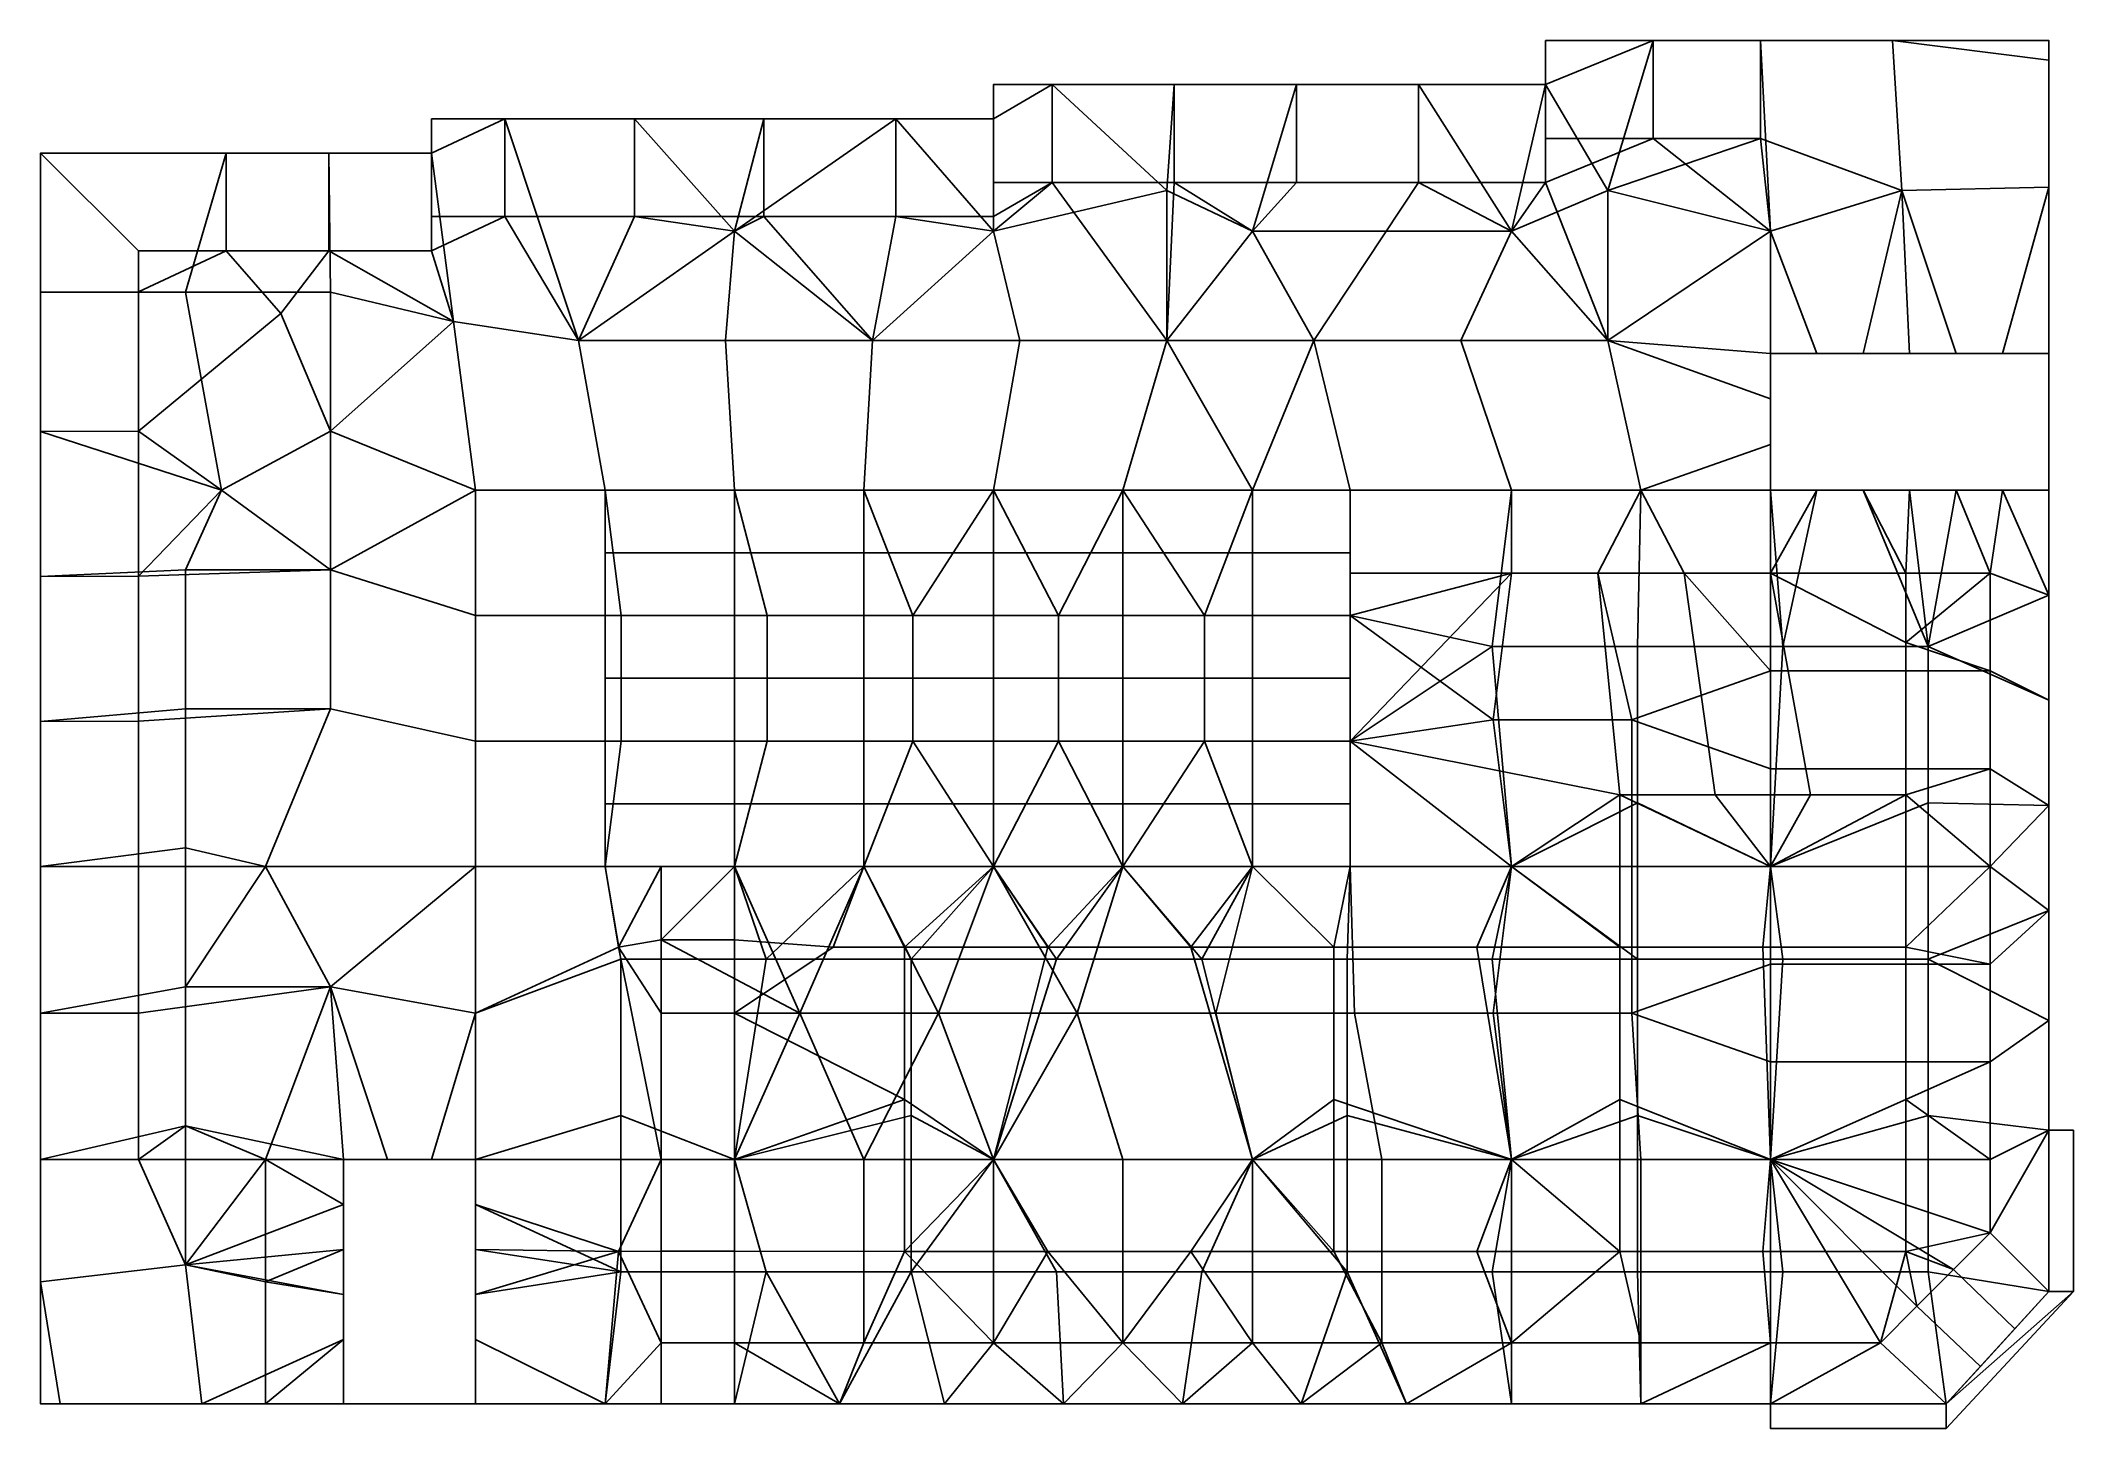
# Model space of a CAD drawing. Extents: x -0.4 to 41.2, y -0.9 to 27.5.
import ezdxf

# ---------------------------------------------------------------- set-up
doc = ezdxf.new("R2010")
doc.units = 0
doc.layers.add('BARS', color=1, linetype='CONTINUOUS')
doc.layers.add('FACES', color=5, linetype='CONTINUOUS')

msp = doc.modelspace()

# ---------------------------------------------------------------- linework, layer by layer
at = {"layer": 'BARS'}
for p, q in [((30.4, 27.5, 10.8), (30.4, 27.5, 14.4)), ((30.4, 27.5, 14.4), (30.4, 27.5, 18)), ((30.4, 27.5, 18), (30.4, 27.5, 21.6)), ((34.8, 27.5, 10.8), (34.8, 27.5, 14.4)), ((34.8, 27.5, 14.4), (34.8, 27.5, 18)), ((34.8, 27.5, 18), (34.8, 27.5, 21.6)), ((37.5, 27.5, 10.8), (37.5, 27.5, 14.4)), ((37.5, 27.5, 14.4), (37.5, 27.5, 18)), ((37.5, 27.5, 18), (37.5, 27.5, 21.6)), ((40.7, 27.1, 10.8), (40.7, 27.1, 14.4)), ((40.7, 27.1, 14.4), (40.7, 27.1, 18)), ((40.7, 27.1, 18), (40.7, 27.1, 21.6)), ((20.3, 26.6, 10.8), (20.3, 26.6, 14.4)), ((20.3, 26.6, 14.4), (20.3, 26.6, 18)), ((20.3, 26.6, 18), (20.3, 26.6, 21.6)), ((25.3, 26.6, 10.8), (25.3, 26.6, 14.4)), ((25.3, 26.6, 14.4), (25.3, 26.6, 18)), ((25.3, 26.6, 18), (25.3, 26.6, 21.6)), ((27.8, 26.6, 10.8), (27.8, 26.6, 14.4)), ((27.8, 26.6, 14.4), (27.8, 26.6, 18)), ((27.8, 26.6, 18), (27.8, 26.6, 21.6)), ((9.1, 25.9, 10.8), (9.1, 25.9, 14.4)), ((9.1, 25.9, 14.4), (9.1, 25.9, 18)), ((9.1, 25.9, 18), (9.1, 25.9, 21.6)), ((14.4, 25.9, 10.8), (14.4, 25.9, 14.4)), ((14.4, 25.9, 14.4), (14.4, 25.9, 18)), ((14.4, 25.9, 18), (14.4, 25.9, 21.6)), ((17.1, 25.9, 10.8), (17.1, 25.9, 14.4)), ((17.1, 25.9, 14.4), (17.1, 25.9, 18)), ((17.1, 25.9, 18), (17.1, 25.9, 21.6)), ((-0.4, 25.2, 10.8), (-0.4, 25.2, 14.4)), ((-0.4, 25.2, 14.4), (-0.4, 25.2, 18)), ((-0.4, 25.2, 18), (-0.4, 25.2, 21.6)), ((3.4, 25.2, 10.8), (3.4, 25.2, 14.4)), ((3.4, 25.2, 14.4), (3.4, 25.2, 18)), ((3.4, 25.2, 18), (3.4, 25.2, 21.6)), ((7.6, 25.2, 10.8), (7.6, 25.2, 14.4)), ((7.6, 25.2, 14.4), (7.6, 25.2, 18)), ((7.6, 25.2, 18), (7.6, 25.2, 21.6)), ((40.7, 24.5, 10.8), (40.7, 24.5, 14.4)), ((40.7, 24.5, 14.4), (40.7, 24.5, 18)), ((40.7, 24.5, 18), (40.7, 24.5, 21.6)), ((13.8, 23.6, 0.6), (13.8, 23.6, 4.2)), ((13.8, 23.6, 4.2), (13.8, 23.6, 7.2)), ((13.8, 23.6, 7.2), (13.8, 23.6, 10.8)), ((13.8, 23.6, 10.8), (13.8, 23.6, 14.4)), ((13.8, 23.6, 14.4), (13.8, 23.6, 18)), ((13.8, 23.6, 18), (13.8, 23.6, 21.6)), ((13.8, 23.6, 21.6), (13.8, 23.6, 25.2)), ((13.8, 23.6, -6.2), (13.8, 23.6, 0.6)), ((19.1, 23.6, 0.6), (19.1, 23.6, 4.2)), ((19.1, 23.6, 4.2), (19.1, 23.6, 7.2)), ((19.1, 23.6, 7.2), (19.1, 23.6, 10.8)), ((19.1, 23.6, 10.8), (19.1, 23.6, 14.4)), ((19.1, 23.6, 14.4), (19.1, 23.6, 18)), ((19.1, 23.6, 18), (19.1, 23.6, 21.6)), ((19.1, 23.6, 21.6), (19.1, 23.6, 25.2)), ((19.1, 23.6, -6.2), (19.1, 23.6, 0.6)), ((24.4, 23.6, 0.6), (24.4, 23.6, 4.2)), ((24.4, 23.6, 4.2), (24.4, 23.6, 7.2)), ((24.4, 23.6, 7.2), (24.4, 23.6, 10.8)), ((24.4, 23.6, 10.8), (24.4, 23.6, 14.4)), ((24.4, 23.6, 14.4), (24.4, 23.6, 18)), ((24.4, 23.6, 18), (24.4, 23.6, 21.6)), ((24.4, 23.6, 21.6), (24.4, 23.6, 25.2)), ((24.4, 23.6, -6.2), (24.4, 23.6, 0.6)), ((29.7, 23.6, 0.6), (29.7, 23.6, 4.2)), ((29.7, 23.6, 4.2), (29.7, 23.6, 7.2)), ((29.7, 23.6, 7.2), (29.7, 23.6, 10.8)), ((29.7, 23.6, 10.8), (29.7, 23.6, 14.4)), ((29.7, 23.6, 14.4), (29.7, 23.6, 18)), ((29.7, 23.6, 18), (29.7, 23.6, 21.6)), ((29.7, 23.6, 21.6), (29.7, 23.6, 25.2)), ((29.7, 23.6, -6.2), (29.7, 23.6, 0.6)), ((35, 23.6, 0.6), (35, 23.6, 4.2)), ((35, 23.6, 4.2), (35, 23.6, 7.2)), ((35, 23.6, 7.2), (35, 23.6, 10.8)), ((35, 23.6, 10.8), (35, 23.6, 14.4)), ((35, 23.6, 14.4), (35, 23.6, 18)), ((35, 23.6, 18), (35, 23.6, 21.6)), ((35, 23.6, 21.6), (35, 23.6, 25.2)), ((35, 23.6, -6.2), (35, 23.6, 0.6)), ((35.95, 21.1, 25.2), (35, 21.1, 25.2)), ((35.95, 21.1, 10.8), (35.95, 21.1, 14.4)), ((35.95, 21.1, 14.4), (35.95, 21.1, 18)), ((35.95, 21.1, 18), (35.95, 21.1, 21.6)), ((35.95, 21.1, 21.6), (35.95, 21.1, 25.2)), ((36.9, 21.1, 25.2), (35.95, 21.1, 25.2)), ((36.9, 21.1, 10.8), (36.9, 21.1, 14.4)), ((36.9, 21.1, 14.4), (36.9, 21.1, 18)), ((36.9, 21.1, 18), (36.9, 21.1, 21.6)), ((36.9, 21.1, 21.6), (36.9, 21.1, 25.2)), ((37.85, 21.1, 25.2), (36.9, 21.1, 25.2)), ((37.85, 21.1, 10.8), (37.85, 21.1, 14.4)), ((37.85, 21.1, 14.4), (37.85, 21.1, 18)), ((37.85, 21.1, 18), (37.85, 21.1, 21.6)), ((37.85, 21.1, 21.6), (37.85, 21.1, 25.2)), ((38.8, 21.1, 25.2), (37.85, 21.1, 25.2)), ((38.8, 21.1, 10.8), (38.8, 21.1, 14.4)), ((38.8, 21.1, 14.4), (38.8, 21.1, 18)), ((38.8, 21.1, 18), (38.8, 21.1, 21.6)), ((38.8, 21.1, 21.6), (38.8, 21.1, 25.2)), ((39.75, 21.1, 25.2), (38.8, 21.1, 25.2)), ((39.75, 21.1, 10.8), (39.75, 21.1, 14.4)), ((39.75, 21.1, 14.4), (39.75, 21.1, 18)), ((39.75, 21.1, 18), (39.75, 21.1, 21.6)), ((39.75, 21.1, 21.6), (39.75, 21.1, 25.2)), ((40.7, 21.1, 25.2), (39.75, 21.1, 25.2)), ((40.7, 21.1, 10.8), (40.7, 21.1, 14.4)), ((40.7, 21.1, 14.4), (40.7, 21.1, 18)), ((40.7, 21.1, 18), (40.7, 21.1, 21.6)), ((40.7, 21.1, 21.6), (40.7, 21.1, 25.2)), ((40.7, 18.3, 25.2), (40.7, 21.1, 25.2)), ((40.7, 18.3, 14.4), (40.7, 21.1, 14.4)), ((40.7, 18.3, 18), (40.7, 21.1, 18)), ((40.7, 18.3, 21.6), (40.7, 21.1, 21.6)), ((-0.4, 19.5, 10.8), (-0.4, 19.5, 14.4)), ((-0.4, 19.5, 14.4), (-0.4, 19.5, 18)), ((-0.4, 19.5, 18), (-0.4, 19.5, 21.6)), ((3.3, 18.3, 0.6), (3.3, 18.3, 4.2)), ((3.3, 18.3, 4.2), (3.3, 18.3, 7.2)), ((3.3, 18.3, 7.2), (3.3, 18.3, 10.8)), ((3.3, 18.3, 10.8), (3.3, 18.3, 14.4)), ((3.3, 18.3, 14.4), (3.3, 18.3, 18)), ((3.3, 18.3, 18), (3.3, 18.3, 21.6)), ((3.3, 18.3, 21.6), (3.3, 18.3, 25.2)), ((3.3, 18.3, -6.2), (3.3, 18.3, 0.6)), ((8.5, 18.3, 0.6), (8.5, 18.3, 4.2)), ((8.5, 18.3, 4.2), (8.5, 18.3, 7.2)), ((8.5, 18.3, 7.2), (8.5, 18.3, 10.8)), ((8.5, 18.3, 10.8), (8.5, 18.3, 14.4)), ((8.5, 18.3, 14.4), (8.5, 18.3, 18)), ((8.5, 18.3, 18), (8.5, 18.3, 21.6)), ((8.5, 18.3, 21.6), (8.5, 18.3, 25.2)), ((8.5, 18.3, -6.2), (8.5, 18.3, 0.6)), ((11.15, 18.3, 25.2), (11.15, 14.45, 29.5)), ((11.15, 18.3, 25.2), (11.15, 10.6, 28.5)), ((13.8, 18.3, 0.6), (13.8, 18.3, 4.2)), ((13.8, 18.3, 4.2), (13.8, 18.3, 7.2)), ((13.8, 18.3, 7.2), (13.8, 18.3, 10.8)), ((13.8, 18.3, 10.8), (13.8, 18.3, 14.4)), ((13.8, 18.3, 14.4), (13.8, 18.3, 18)), ((13.8, 18.3, 18), (13.8, 18.3, 21.6)), ((13.8, 18.3, 21.6), (13.8, 18.3, 25.2)), ((13.8, 18.3, 25.2), (13.8, 14.45, 29.5)), ((13.8, 18.3, -6.2), (13.8, 18.3, 0.6)), ((13.8, 18.3, 25.2), (13.8, 10.6, 31.8)), ((16.45, 18.3, 25.2), (16.45, 14.45, 29.5)), ((16.45, 18.3, 25.2), (16.45, 10.6, 31.8)), ((19.1, 18.3, 0.6), (19.1, 18.3, 4.2)), ((19.1, 18.3, 4.2), (19.1, 18.3, 7.2)), ((19.1, 18.3, 7.2), (19.1, 18.3, 10.8)), ((19.1, 18.3, 10.8), (19.1, 18.3, 14.4)), ((19.1, 18.3, 14.4), (19.1, 18.3, 18)), ((19.1, 18.3, 18), (19.1, 18.3, 21.6)), ((19.1, 18.3, 21.6), (19.1, 18.3, 25.2)), ((19.1, 18.3, 25.2), (19.1, 14.45, 29.5)), ((19.1, 18.3, -6.2), (19.1, 18.3, 0.6)), ((19.1, 18.3, 25.2), (19.1, 10.6, 31.8)), ((21.75, 18.3, 25.2), (21.75, 14.45, 29.5)), ((21.75, 18.3, 25.2), (21.75, 10.6, 31.8)), ((24.4, 18.3, 0.6), (24.4, 18.3, 4.2)), ((24.4, 18.3, 4.2), (24.4, 18.3, 7.2)), ((24.4, 18.3, 7.2), (24.4, 18.3, 10.8)), ((24.4, 18.3, 10.8), (24.4, 18.3, 14.4)), ((24.4, 18.3, 14.4), (24.4, 18.3, 18)), ((24.4, 18.3, 18), (24.4, 18.3, 21.6)), ((24.4, 18.3, 21.6), (24.4, 18.3, 25.2)), ((24.4, 18.3, 25.2), (24.4, 14.45, 29.5)), ((24.4, 18.3, -6.2), (24.4, 18.3, 0.6)), ((24.4, 18.3, 25.2), (24.4, 10.6, 31.8)), ((26.4, 18.3, 25.2), (26.4, 14.45, 29.5)), ((26.4, 18.3, 25.2), (26.4, 10.6, 31.8)), ((29.7, 18.3, 0.6), (29.7, 18.3, 4.2)), ((29.7, 18.3, 4.2), (29.7, 18.3, 7.2)), ((29.7, 18.3, 7.2), (29.7, 18.3, 10.8)), ((29.7, 18.3, 10.8), (29.7, 18.3, 14.4)), ((29.7, 18.3, 14.4), (29.7, 18.3, 18)), ((29.7, 18.3, 18), (29.7, 18.3, 21.6)), ((29.7, 18.3, 21.6), (29.7, 18.3, 25.2)), ((29.7, 18.3, 25.2), (29.7, 18.3, 28.5)), ((29.7, 18.3, -6.2), (29.7, 18.3, 0.6)), ((35, 18.3, 25.2), (35, 18.3, 28.5)), ((35, 18.3, -6.2), (35, 18.3, 0.6)), ((35.95, 18.3, 25.2), (35.95, 18.3, 28.5)), ((36.9, 18.3, 25.2), (36.9, 18.3, 28.5)), ((37.85, 18.3, 25.2), (37.85, 18.3, 28.5)), ((38.8, 18.3, 25.2), (38.8, 18.3, 28.5)), ((39.75, 18.3, 25.2), (39.75, 18.3, 28.5)), ((40.7, 18.3, 25.2), (40.7, 18.3, 28.5)), ((40.7, 18.3, 10.8), (40.7, 18.3, 14.4)), ((40.7, 18.3, 14.4), (40.7, 18.3, 18)), ((40.7, 18.3, 18), (40.7, 18.3, 21.6)), ((40.7, 18.3, 21.6), (40.7, 18.3, 25.2)), ((13.8, 17.0167, 26.6333), (11.15, 17.0167, 26.6333)), ((11.15, 17.0167, 25.75), (11.15, 17.0167, 26.6333)), ((16.45, 17.0167, 26.6333), (13.8, 17.0167, 26.6333)), ((19.1, 17.0167, 26.6333), (16.45, 17.0167, 26.6333)), ((21.75, 17.0167, 26.6333), (19.1, 17.0167, 26.6333)), ((24.4, 17.0167, 26.6333), (21.75, 17.0167, 26.6333)), ((26.4, 17.0167, 26.6333), (24.4, 17.0167, 26.6333)), ((13.8, 15.7333, 28.0667), (11.15, 15.7333, 28.0667)), ((11.15, 15.7333, 26.3), (11.15, 15.7333, 28.0667)), ((16.45, 15.7333, 28.0667), (13.8, 15.7333, 28.0667)), ((19.1, 15.7333, 28.0667), (16.45, 15.7333, 28.0667)), ((21.75, 15.7333, 28.0667), (19.1, 15.7333, 28.0667)), ((24.4, 15.7333, 28.0667), (21.75, 15.7333, 28.0667)), ((26.4, 15.7333, 28.0667), (24.4, 15.7333, 28.0667)), ((11.15, 14.45, 29.5), (11.15, 10.6, 31.8)), ((13.8, 14.45, 29.5), (11.15, 14.45, 29.5)), ((11.15, 14.45, 26.85), (11.15, 14.45, 28.5)), ((11.15, 14.45, 28.5), (11.15, 14.45, 29.5)), ((13.8, 14.45, 29.5), (13.8, 10.6, 31.8)), ((16.45, 14.45, 29.5), (13.8, 14.45, 29.5)), ((16.45, 14.45, 29.5), (16.45, 10.6, 31.8)), ((19.1, 14.45, 29.5), (16.45, 14.45, 29.5)), ((19.1, 14.45, 29.5), (19.1, 10.6, 31.8)), ((19.9833, 14.45, 29.5), (19.1, 14.45, 29.5)), ((20.8667, 14.45, 29.5), (19.9833, 14.45, 29.5)), ((21.75, 14.45, 29.5), (20.8667, 14.45, 29.5)), ((21.75, 14.45, 29.5), (21.75, 10.6, 31.8)), ((24.4, 14.45, 29.5), (21.75, 14.45, 29.5)), ((24.4, 14.45, 29.5), (24.4, 10.6, 31.8)), ((26.4, 14.45, 29.5), (24.4, 14.45, 29.5)), ((26.4, 14.45, 29.5), (26.4, 10.6, 31.8)), ((40.7, 14, 10.8), (40.7, 14, 14.4)), ((40.7, 14, 14.4), (40.7, 14, 18)), ((40.7, 14, 18), (40.7, 14, 21.6)), ((40.7, 14, 21.6), (40.7, 14, 25.2)), ((40.7, 14, 25.2), (40.7, 14, 28.5)), ((13.8, 13.1667, 30.2667), (11.15, 13.1667, 30.2667)), ((11.15, 13.1667, 27.4), (11.15, 13.1667, 30.2667)), ((16.45, 13.1667, 30.2667), (13.8, 13.1667, 30.2667)), ((19.1, 13.1667, 30.2667), (16.45, 13.1667, 30.2667)), ((21.75, 13.1667, 30.2667), (19.1, 13.1667, 30.2667)), ((24.4, 13.1667, 30.2667), (21.75, 13.1667, 30.2667)), ((26.4, 13.1667, 30.2667), (24.4, 13.1667, 30.2667)), ((13.8, 11.8833, 31.0333), (11.15, 11.8833, 31.0333)), ((11.15, 11.8833, 27.95), (11.15, 11.8833, 31.0333)), ((16.45, 11.8833, 31.0333), (13.8, 11.8833, 31.0333)), ((19.1, 11.8833, 31.0333), (16.45, 11.8833, 31.0333)), ((21.75, 11.8833, 31.0333), (19.1, 11.8833, 31.0333)), ((24.4, 11.8833, 31.0333), (21.75, 11.8833, 31.0333)), ((26.4, 11.8833, 31.0333), (24.4, 11.8833, 31.0333)), ((-0.4, 10.6, 10.8), (-0.4, 10.6, 14.4)), ((-0.4, 10.6, 14.4), (-0.4, 10.6, 18)), ((-0.4, 10.6, 18), (-0.4, 10.6, 21.6)), ((4.2, 10.6, 0.6), (4.2, 10.6, 4.2)), ((4.2, 10.6, 4.2), (4.2, 10.6, 7.2)), ((4.2, 10.6, 7.2), (4.2, 10.6, 10.8)), ((4.2, 10.6, 10.8), (4.2, 10.6, 14.4)), ((4.2, 10.6, 14.4), (4.2, 10.6, 18)), ((4.2, 10.6, 18), (4.2, 10.6, 21.6)), ((4.2, 10.6, 21.6), (4.2, 10.6, 25.2)), ((4.2, 10.6, -6.2), (4.2, 10.6, 0.6)), ((8.5, 10.6, 0.6), (8.5, 10.6, 4.2)), ((8.5, 10.6, 4.2), (8.5, 10.6, 7.2)), ((8.5, 10.6, 7.2), (8.5, 10.6, 10.8)), ((8.5, 10.6, 10.8), (8.5, 10.6, 14.4)), ((8.5, 10.6, 14.4), (8.5, 10.6, 18)), ((8.5, 10.6, 18), (8.5, 10.6, 21.6)), ((8.5, 10.6, 21.6), (8.5, 10.6, 25.2)), ((8.5, 10.6, 25.2), (8.5, 10.6, 28.5)), ((8.5, 10.6, -6.2), (8.5, 10.6, 0.6)), ((13.8, 10.6, 0.6), (13.8, 10.6, 4.2)), ((13.8, 10.6, 4.2), (13.8, 10.6, 7.2)), ((13.8, 10.6, 7.2), (13.8, 10.6, 10.8)), ((13.8, 10.6, 10.8), (13.8, 10.6, 14.4)), ((13.8, 10.6, 14.4), (13.8, 10.6, 18)), ((13.8, 10.6, 18), (13.8, 10.6, 21.6)), ((13.8, 10.6, 21.6), (13.8, 10.6, 25.2)), ((13.8, 10.6, 25.2), (13.8, 10.6, 28.5)), ((13.8, 10.6, -6.2), (13.8, 10.6, 0.6)), ((19.1, 10.6, 0.6), (19.1, 10.6, 4.2)), ((19.1, 10.6, 4.2), (19.1, 10.6, 7.2)), ((19.1, 10.6, 7.2), (19.1, 10.6, 10.8)), ((19.1, 10.6, 10.8), (19.1, 10.6, 14.4)), ((19.1, 10.6, 14.4), (19.1, 10.6, 18)), ((19.1, 10.6, 18), (19.1, 10.6, 21.6)), ((19.1, 10.6, 21.6), (19.1, 10.6, 25.2)), ((19.1, 10.6, 25.2), (19.1, 10.6, 28.5)), ((19.1, 10.6, -6.2), (19.1, 10.6, 0.6)), ((24.4, 10.6, 0.6), (24.4, 10.6, 4.2)), ((24.4, 10.6, 4.2), (24.4, 10.6, 7.2)), ((24.4, 10.6, 7.2), (24.4, 10.6, 10.8)), ((24.4, 10.6, 10.8), (24.4, 10.6, 14.4)), ((24.4, 10.6, 14.4), (24.4, 10.6, 18)), ((24.4, 10.6, 18), (24.4, 10.6, 21.6)), ((24.4, 10.6, 21.6), (24.4, 10.6, 25.2)), ((24.4, 10.6, 25.2), (24.4, 10.6, 28.5)), ((24.4, 10.6, -6.2), (24.4, 10.6, 0.6)), ((29.7, 10.6, 0.6), (29.7, 10.6, 4.2)), ((29.7, 10.6, 4.2), (29.7, 10.6, 7.2)), ((29.7, 10.6, 7.2), (29.7, 10.6, 10.8)), ((29.7, 10.6, 10.8), (29.7, 10.6, 14.4)), ((29.7, 10.6, 14.4), (29.7, 10.6, 18)), ((29.7, 10.6, 18), (29.7, 10.6, 21.6)), ((29.7, 10.6, 21.6), (29.7, 10.6, 25.2)), ((29.7, 10.6, 25.2), (29.7, 10.6, 28.5)), ((29.7, 10.6, -6.2), (29.7, 10.6, 0.6)), ((35, 10.6, 0.6), (35, 10.6, 4.2)), ((35, 10.6, 4.2), (35, 10.6, 7.2)), ((35, 10.6, 7.2), (35, 10.6, 10.8)), ((35, 10.6, 10.8), (35, 10.6, 14.4)), ((35, 10.6, 14.4), (35, 10.6, 18)), ((35, 10.6, 18), (35, 10.6, 21.6)), ((35, 10.6, 21.6), (35, 10.6, 25.2)), ((35, 10.6, 25.2), (35, 10.6, 28.5)), ((35, 10.6, -6.2), (35, 10.6, 0.6)), ((40.7, 9.7, 10.8), (40.7, 9.7, 14.4)), ((40.7, 9.7, 14.4), (40.7, 9.7, 18)), ((40.7, 9.7, 18), (40.7, 9.7, 21.6)), ((40.7, 9.7, 21.6), (40.7, 9.7, 25.2)), ((40.7, 9.7, 25.2), (40.7, 9.7, 28.5)), ((40.7, 5.2, 10.8), (40.7, 5.2, 14.4)), ((40.7, 5.2, 14.4), (40.7, 5.2, 18)), ((40.7, 5.2, 18), (40.7, 5.2, 21.6)), ((40.7, 5.2, 21.6), (40.7, 5.2, 25.2)), ((40.7, 5.2, 25.2), (40.7, 5.2, 28.5)), ((-0.4, 4.6, 10.8), (-0.4, 4.6, 14.4)), ((-0.4, 4.6, 14.4), (-0.4, 4.6, 18)), ((-0.4, 4.6, 18), (-0.4, 4.6, 21.6)), ((5.8, 4.6, -6.2), (5.8, 4.6, 0.6)), ((8.5, 4.6, 25.2), (8.5, 4.6, 28.5)), ((8.5, 4.6, -6.2), (8.5, 4.6, 0.6)), ((13.8, 4.6, 0.6), (13.8, 4.6, 4.2)), ((13.8, 4.6, 4.2), (13.8, 4.6, 7.2)), ((13.8, 4.6, 7.2), (13.8, 4.6, 10.8)), ((13.8, 4.6, 10.8), (13.8, 4.6, 14.4)), ((13.8, 4.6, 14.4), (13.8, 4.6, 18)), ((13.8, 4.6, 18), (13.8, 4.6, 21.6)), ((13.8, 4.6, 21.6), (13.8, 4.6, 25.2)), ((13.8, 4.6, 25.2), (13.8, 4.6, 28.5)), ((13.8, 4.6, -6.2), (13.8, 4.6, 0.6)), ((19.1, 4.6, 0.6), (19.1, 4.6, 4.2)), ((19.1, 4.6, 4.2), (19.1, 4.6, 7.2)), ((19.1, 4.6, 7.2), (19.1, 4.6, 10.8)), ((19.1, 4.6, 10.8), (19.1, 4.6, 14.4)), ((19.1, 4.6, 14.4), (19.1, 4.6, 18)), ((19.1, 4.6, 18), (19.1, 4.6, 21.6)), ((19.1, 4.6, 21.6), (19.1, 4.6, 25.2)), ((19.1, 4.6, 25.2), (19.1, 4.6, 28.5)), ((19.1, 4.6, -6.2), (19.1, 4.6, 0.6)), ((24.4, 4.6, 0.6), (24.4, 4.6, 4.2)), ((24.4, 4.6, 4.2), (24.4, 4.6, 7.2)), ((24.4, 4.6, 7.2), (24.4, 4.6, 10.8)), ((24.4, 4.6, 10.8), (24.4, 4.6, 14.4)), ((24.4, 4.6, 14.4), (24.4, 4.6, 18)), ((24.4, 4.6, 18), (24.4, 4.6, 21.6)), ((24.4, 4.6, 21.6), (24.4, 4.6, 25.2)), ((24.4, 4.6, 25.2), (24.4, 4.6, 28.5)), ((24.4, 4.6, -6.2), (24.4, 4.6, 0.6)), ((29.7, 4.6, 0.6), (29.7, 4.6, 4.2)), ((29.7, 4.6, 4.2), (29.7, 4.6, 7.2)), ((29.7, 4.6, 7.2), (29.7, 4.6, 10.8)), ((29.7, 4.6, 10.8), (29.7, 4.6, 14.4)), ((29.7, 4.6, 14.4), (29.7, 4.6, 18)), ((29.7, 4.6, 18), (29.7, 4.6, 21.6)), ((29.7, 4.6, 21.6), (29.7, 4.6, 25.2)), ((29.7, 4.6, 25.2), (29.7, 4.6, 28.5)), ((29.7, 4.6, -6.2), (29.7, 4.6, 0.6)), ((35, 4.6, 0.6), (35, 4.6, 4.2)), ((35, 4.6, 7.2), (35, 4.6, 10.8)), ((35, 4.6, 10.8), (35, 4.6, 14.4)), ((35, 4.6, 14.4), (35, 4.6, 18)), ((35, 4.6, 18), (35, 4.6, 21.6)), ((35, 4.6, 21.6), (35, 4.6, 25.2)), ((35, 4.6, 25.2), (35, 4.6, 28.5)), ((35, 4.6, -6.2), (35, 4.6, 0.6)), ((8.5, 3.68, 25.2), (8.5, 3.68, 28.5)), ((8.5, 2.76, 25.2), (8.5, 2.76, 28.5)), ((8.5, 1.84, 25.2), (8.5, 1.84, 28.5)), ((40.7, 1.9, 10.8), (40.7, 1.9, 14.4)), ((40.7, 1.9, 14.4), (40.7, 1.9, 18)), ((40.7, 1.9, 18), (40.7, 1.9, 21.6)), ((40.7, 1.9, 21.6), (40.7, 1.9, 25.2)), ((40.7, 1.9, 25.2), (40.7, 1.9, 28.5)), ((8.5, 0.92, 25.2), (8.5, 0.92, 28.5)), ((0, -0.4, 10.8), (0, -0.4, 14.4)), ((0, -0.4, 14.4), (0, -0.4, 18)), ((0, -0.4, 18), (0, -0.4, 21.6)), ((5.8, -0.4, 10.8), (5.8, -0.4, 14.4)), ((5.8, -0.4, 14.4), (5.8, -0.4, 18)), ((5.8, -0.4, 18), (5.8, -0.4, 21.6)), ((5.8, -0.4, 21.6), (5.8, -0.4, 25.2)), ((5.8, -0.4, 25.2), (8.5, -0.4, 25.2)), ((5.8, -0.4, 21.6), (8.5, -0.4, 21.6)), ((5.8, -0.4, 18), (8.5, -0.4, 18)), ((5.8, -0.4, 14.4), (8.5, -0.4, 14.4)), ((8.5, -0.4, 25.2), (8.5, -0.4, 28.5)), ((8.5, -0.4, 10.8), (8.5, -0.4, 14.4)), ((8.5, -0.4, 14.4), (8.5, -0.4, 18)), ((8.5, -0.4, 18), (8.5, -0.4, 21.6)), ((8.5, -0.4, 21.6), (8.5, -0.4, 25.2)), ((13.8, -0.4, 10.8), (13.8, -0.4, 14.4)), ((13.8, -0.4, 14.4), (13.8, -0.4, 18)), ((13.8, -0.4, 18), (13.8, -0.4, 21.6)), ((13.8, -0.4, 21.6), (13.8, -0.4, 25.2)), ((13.8, -0.4, 25.2), (13.8, -0.4, 28.5)), ((18.1, -0.4, 10.8), (18.1, -0.4, 14.4)), ((18.1, -0.4, 14.4), (18.1, -0.4, 18)), ((18.1, -0.4, 18), (18.1, -0.4, 21.6)), ((18.1, -0.4, 21.6), (18.1, -0.4, 25.2)), ((18.1, -0.4, 25.2), (18.1, -0.4, 28.5)), ((25.4, -0.4, 10.8), (25.4, -0.4, 14.4)), ((25.4, -0.4, 14.4), (25.4, -0.4, 18)), ((25.4, -0.4, 18), (25.4, -0.4, 21.6)), ((25.4, -0.4, 21.6), (25.4, -0.4, 25.2)), ((25.4, -0.4, 25.2), (25.4, -0.4, 28.5)), ((29.7, -0.4, 10.8), (29.7, -0.4, 14.4)), ((29.7, -0.4, 14.4), (29.7, -0.4, 18)), ((29.7, -0.4, 18), (29.7, -0.4, 21.6)), ((29.7, -0.4, 21.6), (29.7, -0.4, 25.2)), ((29.7, -0.4, 25.2), (29.7, -0.4, 28.5)), ((35, -0.4, 10.8), (35, -0.4, 14.4)), ((35, -0.4, 14.4), (35, -0.4, 18)), ((35, -0.4, 18), (35, -0.4, 21.6)), ((35, -0.4, 21.6), (35, -0.4, 25.2)), ((35, -0.4, 25.2), (35, -0.4, 28.5)), ((38.6, -0.4, 10.8), (38.6, -0.4, 14.4)), ((38.6, -0.4, 14.4), (38.6, -0.4, 18)), ((38.6, -0.4, 18), (38.6, -0.4, 21.6)), ((38.6, -0.4, 21.6), (38.6, -0.4, 25.2)), ((38.6, -0.4, 25.2), (38.6, -0.4, 28.5))]:
    msp.add_line(p, q, dxfattribs=at)
at = {"layer": 'FACES'}
for points in [[(31.6727, 24.4333, 0.6), (32.6, 27.5, 0.6), (30.4, 26.6, 0.6)], [(30.4, 26.6, 0.6), (32.6, 27.5, 0.6), (30.4, 27.5, 0.6)], [(31.6727, 24.4333, 4.2), (32.6, 27.5, 4.2), (30.4, 26.6, 4.2)], [(30.4, 26.6, 4.2), (32.6, 27.5, 4.2), (30.4, 27.5, 4.2)], [(31.6727, 24.4333, 7.2), (32.6, 27.5, 7.2), (30.4, 26.6, 7.2)], [(30.4, 26.6, 7.2), (32.6, 27.5, 7.2), (30.4, 27.5, 7.2)], [(31.6727, 24.4333, 10.8), (32.6, 27.5, 10.8), (30.4, 26.6, 10.8)], [(30.4, 26.6, 10.8), (32.6, 27.5, 10.8), (30.4, 27.5, 10.8)], [(30.4, 26.6, 0.6), (30.4, 27.5, 0.6), (30.4, 27.5, 4.2), (30.4, 26.6, 4.2)], [(30.4, 26.6, 4.2), (30.4, 27.5, 4.2), (30.4, 27.5, 7.2), (30.4, 26.6, 7.2)], [(30.4, 26.6, 7.2), (30.4, 27.5, 7.2), (30.4, 27.5, 10.8), (30.4, 26.6, 10.8)], [(30.4, 27.5, 0.6), (32.6, 27.5, 0.6), (32.6, 27.5, 4.2), (30.4, 27.5, 4.2)], [(30.4, 27.5, 4.2), (32.6, 27.5, 4.2), (32.6, 27.5, 7.2), (30.4, 27.5, 7.2)], [(30.4, 27.5, 7.2), (32.6, 27.5, 7.2), (32.6, 27.5, 10.8), (30.4, 27.5, 10.8)], [(31.6727, 24.4333, 14.4), (32.6, 27.5, 14.4), (30.4, 26.6, 14.4)], [(30.4, 26.6, 14.4), (32.6, 27.5, 14.4), (30.4, 27.5, 14.4)], [(31.6727, 24.4333, 18), (32.6, 27.5, 18), (30.4, 26.6, 18)], [(30.4, 26.6, 18), (32.6, 27.5, 18), (30.4, 27.5, 18)], [(31.6727, 24.4333, 21.6), (32.6, 27.5, 21.6), (30.4, 26.6, 21.6)], [(30.4, 26.6, 21.6), (32.6, 27.5, 21.6), (30.4, 27.5, 21.6)], [(32.6, 27.5, 21.6), (32.6, 27.5, 23.2), (30.4, 27.5, 23.2), (30.4, 27.5, 21.6)], [(30.4, 27.5, 23.2), (30.4, 26.6, 23.2), (30.4, 26.6, 21.6), (30.4, 27.5, 21.6)], [(32.6, 25.5, 25.2), (32.6, 27.5, 23.2), (30.4, 27.5, 23.2), (30.4, 25.5, 25.2)], [(30.4, 26.6, 23.2), (30.4, 24.6, 25.2), (30.4, 25.5, 25.2), (30.4, 27.5, 23.2)], [(32.6, 27.5, 0.6), (30.4, 27.5, 0.6), (30.4, 27.5, -6.2), (32.6, 27.5, -6.2)], [(30.4, 27.5, 0.6), (30.4, 26.6, 0.6), (30.4, 26.6, -6.2), (30.4, 27.5, -6.2)], [(31.6727, 24.4333, 0.6), (35, 23.6, 0.6), (34.8, 27.5, 0.6), (32.6, 27.5, 0.6)], [(31.6727, 24.4333, 4.2), (35, 23.6, 4.2), (34.8, 27.5, 4.2), (32.6, 27.5, 4.2)], [(31.6727, 24.4333, 7.2), (35, 23.6, 7.2), (34.8, 27.5, 7.2), (32.6, 27.5, 7.2)], [(31.6727, 24.4333, 10.8), (35, 23.6, 10.8), (34.8, 27.5, 10.8), (32.6, 27.5, 10.8)], [(31.6727, 24.4333, 14.4), (35, 23.6, 14.4), (34.8, 27.5, 14.4), (32.6, 27.5, 14.4)], [(31.6727, 24.4333, 18), (35, 23.6, 18), (34.8, 27.5, 18), (32.6, 27.5, 18)], [(32.6, 27.5, 21.6), (31.6727, 24.4333, 21.6), (34.8, 25.5, 21.6), (34.8, 27.5, 21.6)], [(32.6, 27.5, 0.6), (34.8, 27.5, 0.6), (34.8, 27.5, 4.2), (32.6, 27.5, 4.2)], [(32.6, 27.5, 4.2), (34.8, 27.5, 4.2), (34.8, 27.5, 7.2), (32.6, 27.5, 7.2)], [(32.6, 27.5, 7.2), (34.8, 27.5, 7.2), (34.8, 27.5, 10.8), (32.6, 27.5, 10.8)], [(34.8, 27.5, 21.6), (34.8, 27.5, 23.2), (32.6, 27.5, 23.2), (32.6, 27.5, 21.6)], [(34.8, 27.5, 23.2), (32.6, 27.5, 23.2), (32.6, 25.5, 25.2), (34.8, 25.5, 25.2)], [(34.8, 27.5, 0.6), (32.6, 27.5, 0.6), (32.6, 27.5, -6.2), (34.8, 27.5, -6.2)], [(34.8, 27.5, 0.6), (35, 23.6, 0.6), (37.6909, 24.4333, 0.6), (37.5, 27.5, 0.6)], [(34.8, 27.5, 4.2), (35, 23.6, 4.2), (37.6909, 24.4333, 4.2), (37.5, 27.5, 4.2)], [(34.8, 27.5, 7.2), (35, 23.6, 7.2), (37.6909, 24.4333, 7.2), (37.5, 27.5, 7.2)], [(34.8, 27.5, 10.8), (35, 23.6, 10.8), (37.6909, 24.4333, 10.8), (37.5, 27.5, 10.8)], [(34.8, 27.5, 0.6), (37.5, 27.5, 0.6), (37.5, 27.5, 4.2), (34.8, 27.5, 4.2)], [(34.8, 27.5, 4.2), (37.5, 27.5, 4.2), (37.5, 27.5, 7.2), (34.8, 27.5, 7.2)], [(34.8, 27.5, 7.2), (37.5, 27.5, 7.2), (37.5, 27.5, 10.8), (34.8, 27.5, 10.8)], [(34.8, 27.5, 14.4), (35, 23.6, 14.4), (37.6909, 24.4333, 14.4), (37.5, 27.5, 14.4)], [(34.8, 27.5, 18), (35, 23.6, 18), (37.6909, 24.4333, 18), (37.5, 27.5, 18)], [(34.8, 27.5, 21.6), (34.8, 25.5, 21.6), (37.6909, 24.4333, 21.6), (37.5, 27.5, 21.6)], [(34.8, 25.5, 25.2), (34.8, 27.5, 23.2), (34.8, 27.5, 21.6), (34.8, 25.5, 21.6)], [(37.5, 27.5, 0.6), (34.8, 27.5, 0.6), (34.8, 27.5, -6.2), (37.5, 27.5, -6.2)], [(37.5, 27.5, 0.6), (37.6909, 24.4333, 0.6), (40.7, 24.5, 0.6), (40.7, 27.1, 0.6)], [(37.5, 27.5, 0.6), (40.7, 27.1, 0.6), (40.7, 27.5, 0.6)], [(37.5, 27.5, 4.2), (37.6909, 24.4333, 4.2), (40.7, 24.5, 4.2), (40.7, 27.1, 4.2)], [(37.5, 27.5, 4.2), (40.7, 27.1, 4.2), (40.7, 27.5, 4.2)], [(37.5, 27.5, 7.2), (37.6909, 24.4333, 7.2), (40.7, 24.5, 7.2), (40.7, 27.1, 7.2)], [(37.5, 27.5, 7.2), (40.7, 27.1, 7.2), (40.7, 27.5, 7.2)], [(37.5, 27.5, 10.8), (37.6909, 24.4333, 10.8), (40.7, 24.5, 10.8), (40.7, 27.1, 10.8)], [(37.5, 27.5, 10.8), (40.7, 27.1, 10.8), (40.7, 27.5, 10.8)], [(37.5, 27.5, 0.6), (40.7, 27.5, 0.6), (40.7, 27.5, 4.2), (37.5, 27.5, 4.2)], [(37.5, 27.5, 4.2), (40.7, 27.5, 4.2), (40.7, 27.5, 7.2), (37.5, 27.5, 7.2)], [(37.5, 27.5, 7.2), (40.7, 27.5, 7.2), (40.7, 27.5, 10.8), (37.5, 27.5, 10.8)], [(37.5, 27.5, 14.4), (37.6909, 24.4333, 14.4), (40.7, 24.5, 14.4), (40.7, 27.1, 14.4)], [(37.5, 27.5, 14.4), (40.7, 27.1, 14.4), (40.7, 27.5, 14.4)], [(37.5, 27.5, 18), (37.6909, 24.4333, 18), (40.7, 24.5, 18), (40.7, 27.1, 18)], [(37.5, 27.5, 18), (40.7, 27.1, 18), (40.7, 27.5, 18)], [(37.5, 27.5, 21.6), (37.6909, 24.4333, 21.6), (40.7, 24.5, 21.6), (40.7, 27.1, 21.6)], [(37.5, 27.5, 21.6), (40.7, 27.1, 21.6), (40.7, 27.5, 21.6)], [(40.7, 27.5, 0.6), (37.5, 27.5, 0.6), (37.5, 27.5, -6.2), (40.7, 27.5, -6.2)], [(40.7, 27.5, 0.6), (40.7, 27.1, 0.6), (40.7, 27.1, 4.2), (40.7, 27.5, 4.2)], [(40.7, 27.5, 4.2), (40.7, 27.1, 4.2), (40.7, 27.1, 7.2), (40.7, 27.5, 7.2)], [(40.7, 27.5, 7.2), (40.7, 27.1, 7.2), (40.7, 27.1, 10.8), (40.7, 27.5, 10.8)], [(40.7, 27.1, 0.6), (40.7, 27.5, 0.6), (40.7, 27.5, -6.2), (40.7, 27.1, -6.2)], [(40.7, 27.1, 0.6), (40.7, 24.5, 0.6), (40.7, 24.5, 4.2), (40.7, 27.1, 4.2)], [(40.7, 27.1, 4.2), (40.7, 24.5, 4.2), (40.7, 24.5, 7.2), (40.7, 27.1, 7.2)], [(40.7, 27.1, 7.2), (40.7, 24.5, 7.2), (40.7, 24.5, 10.8), (40.7, 27.1, 10.8)], [(40.7, 24.5, 0.6), (40.7, 27.1, 0.6), (40.7, 27.1, -6.2), (40.7, 24.5, -6.2)], [(19.1, 23.6, 0.6), (22.6455, 24.4333, 0.6), (20.3, 26.6, 0.6), (19.1, 25.9, 0.6)], [(19.1, 25.9, 0.6), (20.3, 26.6, 0.6), (19.1, 26.6, 0.6)], [(19.1, 23.6, 4.2), (22.6455, 24.4333, 4.2), (20.3, 26.6, 4.2), (19.1, 25.9, 4.2)], [(19.1, 25.9, 4.2), (20.3, 26.6, 4.2), (19.1, 26.6, 4.2)], [(19.1, 23.6, 7.2), (22.6455, 24.4333, 7.2), (20.3, 26.6, 7.2), (19.1, 25.9, 7.2)], [(19.1, 25.9, 7.2), (20.3, 26.6, 7.2), (19.1, 26.6, 7.2)], [(19.1, 23.6, 10.8), (22.6455, 24.4333, 10.8), (20.3, 26.6, 10.8), (19.1, 25.9, 10.8)], [(19.1, 25.9, 10.8), (20.3, 26.6, 10.8), (19.1, 26.6, 10.8)], [(19.1, 25.9, 0.6), (19.1, 26.6, 0.6), (19.1, 26.6, 4.2), (19.1, 25.9, 4.2)], [(19.1, 25.9, 4.2), (19.1, 26.6, 4.2), (19.1, 26.6, 7.2), (19.1, 25.9, 7.2)], [(19.1, 25.9, 7.2), (19.1, 26.6, 7.2), (19.1, 26.6, 10.8), (19.1, 25.9, 10.8)], [(19.1, 26.6, 0.6), (20.3, 26.6, 0.6), (20.3, 26.6, 4.2), (19.1, 26.6, 4.2)], [(19.1, 26.6, 4.2), (20.3, 26.6, 4.2), (20.3, 26.6, 7.2), (19.1, 26.6, 7.2)], [(19.1, 26.6, 7.2), (20.3, 26.6, 7.2), (20.3, 26.6, 10.8), (19.1, 26.6, 10.8)], [(19.1, 23.6, 14.4), (22.6455, 24.4333, 14.4), (20.3, 26.6, 14.4), (19.1, 25.9, 14.4)], [(19.1, 25.9, 14.4), (20.3, 26.6, 14.4), (19.1, 26.6, 14.4)], [(19.1, 23.6, 18), (22.6455, 24.4333, 18), (20.3, 26.6, 18), (19.1, 25.9, 18)], [(19.1, 25.9, 18), (20.3, 26.6, 18), (19.1, 26.6, 18)], [(19.1, 23.6, 21.6), (22.6455, 24.4333, 21.6), (20.3, 26.6, 21.6), (19.1, 25.9, 21.6)], [(19.1, 25.9, 21.6), (20.3, 26.6, 21.6), (19.1, 26.6, 21.6)], [(20.3, 26.6, 23.2), (19.1, 26.6, 23.2), (19.1, 26.6, 21.6), (20.3, 26.6, 21.6)], [(19.1, 26.6, 23.2), (19.1, 25.9, 23.2), (19.1, 25.9, 21.6), (19.1, 26.6, 21.6)], [(20.3, 24.6, 25.2), (20.3, 26.6, 23.2), (19.1, 26.6, 23.2), (19.1, 24.6, 25.2)], [(19.1, 24.6, 25.2), (19.1, 23.9, 25.2), (19.1, 25.9, 23.2), (19.1, 26.6, 23.2)], [(20.3, 26.6, 0.6), (19.1, 26.6, 0.6), (19.1, 26.6, -6.2), (20.3, 26.6, -6.2)], [(19.1, 26.6, 0.6), (19.1, 26.6, -6.2), (19.1, 25.9, -6.2), (19.1, 25.9, 0.6)], [(22.6455, 24.4333, 0.6), (22.8, 26.6, 0.6), (20.3, 26.6, 0.6)], [(22.6455, 24.4333, 4.2), (22.8, 26.6, 4.2), (20.3, 26.6, 4.2)], [(22.6455, 24.4333, 7.2), (22.8, 26.6, 7.2), (20.3, 26.6, 7.2)], [(22.6455, 24.4333, 10.8), (22.8, 26.6, 10.8), (20.3, 26.6, 10.8)], [(20.3, 26.6, 0.6), (22.8, 26.6, 0.6), (22.8, 26.6, 4.2), (20.3, 26.6, 4.2)], [(20.3, 26.6, 4.2), (22.8, 26.6, 4.2), (22.8, 26.6, 7.2), (20.3, 26.6, 7.2)], [(20.3, 26.6, 7.2), (22.8, 26.6, 7.2), (22.8, 26.6, 10.8), (20.3, 26.6, 10.8)], [(22.6455, 24.4333, 14.4), (22.8, 26.6, 14.4), (20.3, 26.6, 14.4)], [(22.6455, 24.4333, 18), (22.8, 26.6, 18), (20.3, 26.6, 18)], [(22.6455, 24.4333, 21.6), (22.8, 26.6, 21.6), (20.3, 26.6, 21.6)], [(22.8, 26.6, 23.2), (20.3, 26.6, 23.2), (20.3, 26.6, 21.6), (22.8, 26.6, 21.6)], [(22.8, 24.6, 25.2), (22.8, 26.6, 23.2), (20.3, 26.6, 23.2), (20.3, 24.6, 25.2)], [(22.8, 26.6, 0.6), (20.3, 26.6, 0.6), (20.3, 26.6, -6.2), (22.8, 26.6, -6.2)], [(22.6455, 24.4333, 0.6), (24.4, 23.6, 0.6), (25.3, 26.6, 0.6), (22.8, 26.6, 0.6)], [(22.6455, 24.4333, 4.2), (24.4, 23.6, 4.2), (25.3, 26.6, 4.2), (22.8, 26.6, 4.2)], [(22.6455, 24.4333, 7.2), (24.4, 23.6, 7.2), (25.3, 26.6, 7.2), (22.8, 26.6, 7.2)], [(22.6455, 24.4333, 10.8), (24.4, 23.6, 10.8), (25.3, 26.6, 10.8), (22.8, 26.6, 10.8)], [(22.6455, 24.4333, 14.4), (24.4, 23.6, 14.4), (25.3, 26.6, 14.4), (22.8, 26.6, 14.4)], [(22.6455, 24.4333, 18), (24.4, 23.6, 18), (25.3, 26.6, 18), (22.8, 26.6, 18)], [(22.6455, 24.4333, 21.6), (24.4, 23.6, 21.6), (25.3, 26.6, 21.6), (22.8, 26.6, 21.6)], [(22.8, 26.6, 0.6), (25.3, 26.6, 0.6), (25.3, 26.6, 4.2), (22.8, 26.6, 4.2)], [(22.8, 26.6, 4.2), (25.3, 26.6, 4.2), (25.3, 26.6, 7.2), (22.8, 26.6, 7.2)], [(22.8, 26.6, 7.2), (25.3, 26.6, 7.2), (25.3, 26.6, 10.8), (22.8, 26.6, 10.8)], [(25.3, 26.6, 23.2), (22.8, 26.6, 23.2), (22.8, 26.6, 21.6), (25.3, 26.6, 21.6)], [(25.3, 24.6, 25.2), (25.3, 26.6, 23.2), (22.8, 26.6, 23.2), (22.8, 24.6, 25.2)], [(25.3, 26.6, 0.6), (22.8, 26.6, 0.6), (22.8, 26.6, -6.2), (25.3, 26.6, -6.2)], [(24.4, 23.6, 0.6), (29.7, 23.6, 0.6), (27.8, 26.6, 0.6), (25.3, 26.6, 0.6)], [(24.4, 23.6, 4.2), (29.7, 23.6, 4.2), (27.8, 26.6, 4.2), (25.3, 26.6, 4.2)], [(24.4, 23.6, 7.2), (29.7, 23.6, 7.2), (27.8, 26.6, 7.2), (25.3, 26.6, 7.2)], [(24.4, 23.6, 10.8), (29.7, 23.6, 10.8), (27.8, 26.6, 10.8), (25.3, 26.6, 10.8)], [(24.4, 23.6, 14.4), (29.7, 23.6, 14.4), (27.8, 26.6, 14.4), (25.3, 26.6, 14.4)], [(24.4, 23.6, 21.6), (29.7, 23.6, 21.6), (27.8, 26.6, 21.6), (25.3, 26.6, 21.6)], [(25.3, 26.6, 0.6), (27.8, 26.6, 0.6), (27.8, 26.6, 4.2), (25.3, 26.6, 4.2)], [(25.3, 26.6, 4.2), (27.8, 26.6, 4.2), (27.8, 26.6, 7.2), (25.3, 26.6, 7.2)], [(25.3, 26.6, 7.2), (27.8, 26.6, 7.2), (27.8, 26.6, 10.8), (25.3, 26.6, 10.8)], [(27.8, 26.6, 23.2), (25.3, 26.6, 23.2), (25.3, 26.6, 21.6), (27.8, 26.6, 21.6)], [(27.8, 24.6, 25.2), (27.8, 26.6, 23.2), (25.3, 26.6, 23.2), (25.3, 24.6, 25.2)], [(27.8, 26.6, 0.6), (25.3, 26.6, 0.6), (25.3, 26.6, -6.2), (27.8, 26.6, -6.2)], [(29.7, 23.6, 0.6), (30.4, 26.6, 0.6), (27.8, 26.6, 0.6)], [(29.7, 23.6, 4.2), (30.4, 26.6, 4.2), (27.8, 26.6, 4.2)], [(29.7, 23.6, 7.2), (30.4, 26.6, 7.2), (27.8, 26.6, 7.2)], [(29.7, 23.6, 10.8), (30.4, 26.6, 10.8), (27.8, 26.6, 10.8)], [(27.8, 26.6, 0.6), (30.4, 26.6, 0.6), (30.4, 26.6, 4.2), (27.8, 26.6, 4.2)], [(27.8, 26.6, 4.2), (30.4, 26.6, 4.2), (30.4, 26.6, 7.2), (27.8, 26.6, 7.2)], [(27.8, 26.6, 7.2), (30.4, 26.6, 7.2), (30.4, 26.6, 10.8), (27.8, 26.6, 10.8)], [(29.7, 23.6, 14.4), (30.4, 26.6, 14.4), (27.8, 26.6, 14.4)], [(29.7, 23.6, 18), (30.4, 26.6, 18), (27.8, 26.6, 18)], [(29.7, 23.6, 21.6), (30.4, 26.6, 21.6), (27.8, 26.6, 21.6)], [(30.4, 26.6, 23.2), (27.8, 26.6, 23.2), (27.8, 26.6, 21.6), (30.4, 26.6, 21.6)], [(30.4, 26.6, 23.2), (27.8, 26.6, 23.2), (27.8, 24.6, 25.2), (30.4, 24.6, 25.2)], [(30.4, 26.6, 0.6), (27.8, 26.6, 0.6), (27.8, 26.6, -6.2), (30.4, 26.6, -6.2)], [(29.7, 23.6, 0.6), (31.6727, 24.4333, 0.6), (30.4, 26.6, 0.6)], [(29.7, 23.6, 4.2), (31.6727, 24.4333, 4.2), (30.4, 26.6, 4.2)], [(29.7, 23.6, 7.2), (31.6727, 24.4333, 7.2), (30.4, 26.6, 7.2)], [(29.7, 23.6, 10.8), (31.6727, 24.4333, 10.8), (30.4, 26.6, 10.8)], [(29.7, 23.6, 14.4), (31.6727, 24.4333, 14.4), (30.4, 26.6, 14.4)], [(29.7, 23.6, 18), (31.6727, 24.4333, 18), (30.4, 26.6, 18)], [(29.7, 23.6, 21.6), (31.6727, 24.4333, 21.6), (30.4, 26.6, 21.6)], [(10.6091, 21.3667, 0.6), (9.1, 25.9, 0.6), (7.6, 25.2, 0.6), (8.05, 21.75, 0.6)], [(7.6, 25.2, 0.6), (9.1, 25.9, 0.6), (7.6, 25.9, 0.6)], [(10.6091, 21.3667, 4.2), (9.1, 25.9, 4.2), (7.6, 25.2, 4.2), (8.05, 21.75, 4.2)], [(7.6, 25.2, 4.2), (9.1, 25.9, 4.2), (7.6, 25.9, 4.2)], [(10.6091, 21.3667, 7.2), (9.1, 25.9, 7.2), (7.6, 25.2, 7.2), (8.05, 21.75, 7.2)], [(7.6, 25.2, 7.2), (9.1, 25.9, 7.2), (7.6, 25.9, 7.2)], [(10.6091, 21.3667, 10.8), (9.1, 25.9, 10.8), (7.6, 25.2, 10.8), (8.05, 21.75, 10.8)], [(7.6, 25.2, 10.8), (9.1, 25.9, 10.8), (7.6, 25.9, 10.8)], [(7.6, 25.2, 0.6), (7.6, 25.9, 0.6), (7.6, 25.9, 4.2), (7.6, 25.2, 4.2)], [(7.6, 25.2, 4.2), (7.6, 25.9, 4.2), (7.6, 25.9, 7.2), (7.6, 25.2, 7.2)], [(7.6, 25.2, 7.2), (7.6, 25.9, 7.2), (7.6, 25.9, 10.8), (7.6, 25.2, 10.8)], [(7.6, 25.9, 0.6), (9.1, 25.9, 0.6), (9.1, 25.9, 4.2), (7.6, 25.9, 4.2)], [(7.6, 25.9, 4.2), (9.1, 25.9, 4.2), (9.1, 25.9, 7.2), (7.6, 25.9, 7.2)], [(7.6, 25.9, 7.2), (9.1, 25.9, 7.2), (9.1, 25.9, 10.8), (7.6, 25.9, 10.8)], [(10.6091, 21.3667, 14.4), (9.1, 25.9, 14.4), (7.6, 25.2, 14.4), (8.05, 21.75, 14.4)], [(7.6, 25.2, 14.4), (9.1, 25.9, 14.4), (7.6, 25.9, 14.4)], [(10.6091, 21.3667, 18), (9.1, 25.9, 18), (7.6, 25.2, 18), (8.05, 21.75, 18)], [(7.6, 25.2, 18), (9.1, 25.9, 18), (7.6, 25.9, 18)], [(10.6091, 21.3667, 21.6), (9.1, 25.9, 21.6), (7.6, 25.2, 21.6), (8.05, 21.75, 21.6)], [(9.1, 25.9, 21.6), (7.6, 25.9, 21.6), (7.6, 25.2, 21.6)], [(9.1, 25.9, 23.2), (7.6, 25.9, 23.2), (7.6, 25.9, 21.6), (9.1, 25.9, 21.6)], [(7.6, 25.9, 23.2), (7.6, 25.2, 23.2), (7.6, 25.2, 21.6), (7.6, 25.9, 21.6)], [(9.1, 23.9, 25.2), (9.1, 25.9, 23.2), (7.6, 25.9, 23.2), (7.6, 23.9, 25.2)], [(7.6, 23.9, 25.2), (7.6, 23.2, 25.2), (7.6, 25.2, 23.2), (7.6, 25.9, 23.2)], [(9.1, 25.9, 0.6), (7.6, 25.9, 0.6), (7.6, 25.9, -6.2), (9.1, 25.9, -6.2)], [(7.6, 25.9, -6.2), (7.6, 25.2, -6.2), (7.6, 25.2, 0.6), (7.6, 25.9, 0.6)], [(13.8, 23.6, 0.6), (11.75, 25.9, 0.6), (9.1, 25.9, 0.6), (10.6091, 21.3667, 0.6)], [(13.8, 23.6, 4.2), (11.75, 25.9, 4.2), (9.1, 25.9, 4.2), (10.6091, 21.3667, 4.2)], [(13.8, 23.6, 7.2), (11.75, 25.9, 7.2), (9.1, 25.9, 7.2), (10.6091, 21.3667, 7.2)], [(13.8, 23.6, 10.8), (11.75, 25.9, 10.8), (9.1, 25.9, 10.8), (10.6091, 21.3667, 10.8)], [(9.1, 25.9, 0.6), (11.75, 25.9, 0.6), (11.75, 25.9, 4.2), (9.1, 25.9, 4.2)], [(9.1, 25.9, 4.2), (11.75, 25.9, 4.2), (11.75, 25.9, 7.2), (9.1, 25.9, 7.2)], [(9.1, 25.9, 7.2), (11.75, 25.9, 7.2), (11.75, 25.9, 10.8), (9.1, 25.9, 10.8)], [(13.8, 23.6, 14.4), (11.75, 25.9, 14.4), (9.1, 25.9, 14.4), (10.6091, 21.3667, 14.4)], [(13.8, 23.6, 18), (11.75, 25.9, 18), (9.1, 25.9, 18), (10.6091, 21.3667, 18)], [(13.8, 23.6, 21.6), (11.75, 25.9, 21.6), (9.1, 25.9, 21.6), (10.6091, 21.3667, 21.6)], [(11.75, 25.9, 23.2), (9.1, 25.9, 23.2), (9.1, 25.9, 21.6), (11.75, 25.9, 21.6)], [(11.75, 23.9, 25.2), (11.75, 25.9, 23.2), (9.1, 25.9, 23.2), (9.1, 23.9, 25.2)], [(11.75, 25.9, 0.6), (9.1, 25.9, 0.6), (9.1, 25.9, -6.2), (11.75, 25.9, -6.2)], [(13.8, 23.6, 0.6), (14.4, 25.9, 0.6), (11.75, 25.9, 0.6)], [(13.8, 23.6, 4.2), (14.4, 25.9, 4.2), (11.75, 25.9, 4.2)], [(13.8, 23.6, 7.2), (14.4, 25.9, 7.2), (11.75, 25.9, 7.2)], [(13.8, 23.6, 10.8), (14.4, 25.9, 10.8), (11.75, 25.9, 10.8)], [(11.75, 25.9, 0.6), (14.4, 25.9, 0.6), (14.4, 25.9, 4.2), (11.75, 25.9, 4.2)], [(11.75, 25.9, 4.2), (14.4, 25.9, 4.2), (14.4, 25.9, 7.2), (11.75, 25.9, 7.2)], [(11.75, 25.9, 7.2), (14.4, 25.9, 7.2), (14.4, 25.9, 10.8), (11.75, 25.9, 10.8)], [(13.8, 23.6, 14.4), (14.4, 25.9, 14.4), (11.75, 25.9, 14.4)], [(13.8, 23.6, 18), (14.4, 25.9, 18), (11.75, 25.9, 18)], [(13.8, 23.6, 21.6), (14.4, 25.9, 21.6), (11.75, 25.9, 21.6)], [(14.4, 25.9, 23.2), (11.75, 25.9, 23.2), (11.75, 25.9, 21.6), (14.4, 25.9, 21.6)], [(14.4, 23.9, 25.2), (14.4, 25.9, 23.2), (11.75, 25.9, 23.2), (11.75, 23.9, 25.2)], [(14.4, 25.9, 0.6), (11.75, 25.9, 0.6), (11.75, 25.9, -6.2), (14.4, 25.9, -6.2)], [(16.6273, 21.3667, 0.6), (19.1, 23.6, 0.6), (17.1, 25.9, 0.6), (13.8, 23.6, 0.6)], [(13.8, 23.6, 0.6), (17.1, 25.9, 0.6), (14.4, 25.9, 0.6)], [(16.6273, 21.3667, 4.2), (19.1, 23.6, 4.2), (17.1, 25.9, 4.2), (13.8, 23.6, 4.2)], [(13.8, 23.6, 4.2), (17.1, 25.9, 4.2), (14.4, 25.9, 4.2)], [(16.6273, 21.3667, 7.2), (19.1, 23.6, 7.2), (17.1, 25.9, 7.2), (13.8, 23.6, 7.2)], [(13.8, 23.6, 7.2), (17.1, 25.9, 7.2), (14.4, 25.9, 7.2)], [(16.6273, 21.3667, 10.8), (19.1, 23.6, 10.8), (17.1, 25.9, 10.8), (13.8, 23.6, 10.8)], [(13.8, 23.6, 10.8), (17.1, 25.9, 10.8), (14.4, 25.9, 10.8)], [(16.6273, 21.3667, 14.4), (19.1, 23.6, 14.4), (17.1, 25.9, 14.4), (13.8, 23.6, 14.4)], [(13.8, 23.6, 14.4), (17.1, 25.9, 14.4), (14.4, 25.9, 14.4)], [(16.6273, 21.3667, 18), (19.1, 23.6, 18), (17.1, 25.9, 18), (13.8, 23.6, 18)], [(13.8, 23.6, 18), (17.1, 25.9, 18), (14.4, 25.9, 18)], [(16.6273, 21.3667, 21.6), (19.1, 23.6, 21.6), (17.1, 25.9, 21.6), (13.8, 23.6, 21.6)], [(13.8, 23.6, 21.6), (17.1, 25.9, 21.6), (14.4, 25.9, 21.6)], [(14.4, 25.9, 0.6), (17.1, 25.9, 0.6), (17.1, 25.9, 4.2), (14.4, 25.9, 4.2)], [(14.4, 25.9, 4.2), (17.1, 25.9, 4.2), (17.1, 25.9, 7.2), (14.4, 25.9, 7.2)], [(14.4, 25.9, 7.2), (17.1, 25.9, 7.2), (17.1, 25.9, 10.8), (14.4, 25.9, 10.8)], [(17.1, 25.9, 23.2), (14.4, 25.9, 23.2), (14.4, 25.9, 21.6), (17.1, 25.9, 21.6)], [(17.1, 23.9, 25.2), (17.1, 25.9, 23.2), (14.4, 25.9, 23.2), (14.4, 23.9, 25.2)], [(17.1, 25.9, 0.6), (14.4, 25.9, 0.6), (14.4, 25.9, -6.2), (17.1, 25.9, -6.2)], [(17.1, 25.9, 0.6), (19.1, 23.6, 0.6), (19.1, 25.9, 0.6)], [(17.1, 25.9, 4.2), (19.1, 23.6, 4.2), (19.1, 25.9, 4.2)], [(17.1, 25.9, 7.2), (19.1, 23.6, 7.2), (19.1, 25.9, 7.2)], [(17.1, 25.9, 10.8), (19.1, 23.6, 10.8), (19.1, 25.9, 10.8)], [(17.1, 25.9, 0.6), (19.1, 25.9, 0.6), (19.1, 25.9, 4.2), (17.1, 25.9, 4.2)], [(17.1, 25.9, 4.2), (19.1, 25.9, 4.2), (19.1, 25.9, 7.2), (17.1, 25.9, 7.2)], [(17.1, 25.9, 7.2), (19.1, 25.9, 7.2), (19.1, 25.9, 10.8), (17.1, 25.9, 10.8)], [(17.1, 25.9, 14.4), (19.1, 23.6, 14.4), (19.1, 25.9, 14.4)], [(17.1, 25.9, 18), (19.1, 23.6, 18), (19.1, 25.9, 18)], [(17.1, 25.9, 21.6), (19.1, 23.6, 21.6), (19.1, 25.9, 21.6)], [(19.1, 25.9, 23.2), (17.1, 25.9, 23.2), (17.1, 25.9, 21.6), (19.1, 25.9, 21.6)], [(19.1, 23.9, 25.2), (19.1, 25.9, 23.2), (17.1, 25.9, 23.2), (17.1, 23.9, 25.2)], [(19.1, 25.9, 0.6), (17.1, 25.9, 0.6), (17.1, 25.9, -6.2), (19.1, 25.9, -6.2)], [(30.4, 24.6, 25.2), (31.6727, 21.3667, 25.2), (35, 23.6, 25.2), (32.6, 25.5, 25.2)], [(30.4, 24.6, 25.2), (32.6, 25.5, 25.2), (30.4, 25.5, 25.2)], [(31.6727, 24.4333, 21.6), (35, 23.6, 21.6), (34.8, 25.5, 21.6)], [(32.6, 25.5, 25.2), (35, 23.6, 25.2), (34.8, 25.5, 25.2)], [(34.8, 25.5, 21.6), (35, 23.6, 21.6), (37.6909, 24.4333, 21.6)], [(35, 23.6, 25.2), (34.8, 25.5, 25.2), (34.8, 25.5, 21.6), (35, 23.6, 21.6)], [(3.4, 25.2, 0.6), (-0.4, 25.2, 0.6), (-0.4, 22.35, 0.6), (2.56667, 22.3556, 0.6)], [(3.4, 25.2, 4.2), (-0.4, 25.2, 4.2), (-0.4, 22.35, 4.2), (2.56667, 22.3556, 4.2)], [(3.4, 25.2, 7.2), (-0.4, 25.2, 7.2), (-0.4, 22.35, 7.2), (2.56667, 22.3556, 7.2)], [(3.4, 25.2, 10.8), (-0.4, 25.2, 10.8), (-0.4, 22.35, 10.8), (2.56667, 22.3556, 10.8)], [(-0.4, 22.35, 0.6), (-0.4, 25.2, 0.6), (-0.4, 25.2, 4.2), (-0.4, 22.35, 4.2)], [(-0.4, 22.35, 4.2), (-0.4, 25.2, 4.2), (-0.4, 25.2, 7.2), (-0.4, 22.35, 7.2)], [(-0.4, 22.35, 7.2), (-0.4, 25.2, 7.2), (-0.4, 25.2, 10.8), (-0.4, 22.35, 10.8)], [(-0.4, 25.2, 0.6), (3.4, 25.2, 0.6), (3.4, 25.2, 4.2), (-0.4, 25.2, 4.2)], [(-0.4, 25.2, 4.2), (3.4, 25.2, 4.2), (3.4, 25.2, 7.2), (-0.4, 25.2, 7.2)], [(-0.4, 25.2, 7.2), (3.4, 25.2, 7.2), (3.4, 25.2, 10.8), (-0.4, 25.2, 10.8)], [(3.4, 25.2, 14.4), (-0.4, 25.2, 14.4), (-0.4, 22.35, 14.4), (2.56667, 22.3556, 14.4)], [(3.4, 25.2, 18), (-0.4, 25.2, 18), (-0.4, 22.35, 18), (2.56667, 22.3556, 18)], [(3.4, 25.2, 21.6), (-0.4, 25.2, 21.6), (-0.4, 22.35, 21.6), (2.56667, 22.3556, 21.6)], [(-0.4, 25.2, 21.6), (-0.4, 25.2, 23.2), (-0.4, 22.35, 23.2), (-0.4, 22.35, 21.6)], [(3.4, 25.2, 23.2), (-0.4, 25.2, 23.2), (-0.4, 25.2, 21.6), (3.4, 25.2, 21.6)], [(3.4, 23.2, 25.2), (3.4, 25.2, 23.2), (-0.4, 25.2, 23.2), (1.6, 23.2, 25.2)], [(1.6, 23.2, 25.2), (-0.4, 25.2, 23.2), (-0.4, 22.35, 23.2), (1.6, 22.36, 25.2)], [(3.4, 25.2, 0.6), (-0.4, 25.2, 0.6), (-0.4, 25.2, -6.2), (3.4, 25.2, -6.2)], [(-0.4, 25.2, 0.6), (-0.4, 22.35, 0.6), (-0.4, 22.35, -6.2), (-0.4, 25.2, -6.2)], [(3.4, 25.2, 0.6), (2.56667, 22.3556, 0.6), (5.53333, 22.3556, 0.6), (5.5, 25.2, 0.6)], [(3.4, 25.2, 4.2), (2.56667, 22.3556, 4.2), (5.53333, 22.3556, 4.2), (5.5, 25.2, 4.2)], [(3.4, 25.2, 7.2), (2.56667, 22.3556, 7.2), (5.53333, 22.3556, 7.2), (5.5, 25.2, 7.2)], [(3.4, 25.2, 10.8), (2.56667, 22.3556, 10.8), (5.53333, 22.3556, 10.8), (5.5, 25.2, 10.8)], [(3.4, 25.2, 14.4), (2.56667, 22.3556, 14.4), (5.53333, 22.3556, 14.4), (5.5, 25.2, 14.4)], [(3.4, 25.2, 18), (2.56667, 22.3556, 18), (5.53333, 22.3556, 18), (5.5, 25.2, 18)], [(3.4, 25.2, 21.6), (2.56667, 22.3556, 21.6), (5.53333, 22.3556, 21.6), (5.5, 25.2, 21.6)], [(3.4, 25.2, 0.6), (5.5, 25.2, 0.6), (5.5, 25.2, 4.2), (3.4, 25.2, 4.2)], [(3.4, 25.2, 4.2), (5.5, 25.2, 4.2), (5.5, 25.2, 7.2), (3.4, 25.2, 7.2)], [(3.4, 25.2, 7.2), (5.5, 25.2, 7.2), (5.5, 25.2, 10.8), (3.4, 25.2, 10.8)], [(5.5, 25.2, 23.2), (3.4, 25.2, 23.2), (3.4, 25.2, 21.6), (5.5, 25.2, 21.6)], [(5.5, 23.2, 25.2), (5.5, 25.2, 23.2), (3.4, 25.2, 23.2), (3.4, 23.2, 25.2)], [(5.5, 25.2, 0.6), (3.4, 25.2, 0.6), (3.4, 25.2, -6.2), (5.5, 25.2, -6.2)], [(5.5, 25.2, 0.6), (5.53333, 22.3556, 0.6), (8.05, 21.75, 0.6), (7.6, 25.2, 0.6)], [(5.5, 25.2, 4.2), (5.53333, 22.3556, 4.2), (8.05, 21.75, 4.2), (7.6, 25.2, 4.2)], [(5.5, 25.2, 7.2), (5.53333, 22.3556, 7.2), (8.05, 21.75, 7.2), (7.6, 25.2, 7.2)], [(5.5, 25.2, 10.8), (5.53333, 22.3556, 10.8), (8.05, 21.75, 10.8), (7.6, 25.2, 10.8)], [(5.5, 25.2, 0.6), (7.6, 25.2, 0.6), (7.6, 25.2, 4.2), (5.5, 25.2, 4.2)], [(5.5, 25.2, 4.2), (7.6, 25.2, 4.2), (7.6, 25.2, 7.2), (5.5, 25.2, 7.2)], [(5.5, 25.2, 7.2), (7.6, 25.2, 7.2), (7.6, 25.2, 10.8), (5.5, 25.2, 10.8)], [(5.5, 25.2, 14.4), (5.53333, 22.3556, 14.4), (8.05, 21.75, 14.4), (7.6, 25.2, 14.4)], [(5.5, 25.2, 18), (5.53333, 22.3556, 18), (8.05, 21.75, 18), (7.6, 25.2, 18)], [(5.5, 25.2, 21.6), (5.53333, 22.3556, 21.6), (8.05, 21.75, 21.6), (7.6, 25.2, 21.6)], [(7.6, 25.2, 23.2), (5.5, 25.2, 23.2), (5.5, 25.2, 21.6), (7.6, 25.2, 21.6)], [(7.6, 23.2, 25.2), (7.6, 25.2, 23.2), (5.5, 25.2, 23.2), (5.5, 23.2, 25.2)], [(7.6, 25.2, 0.6), (5.5, 25.2, 0.6), (5.5, 25.2, -6.2), (7.6, 25.2, -6.2)], [(19.1, 23.9, 25.2), (19.1, 23.6, 25.2), (20.3, 24.6, 25.2)], [(19.1, 23.9, 25.2), (20.3, 24.6, 25.2), (19.1, 24.6, 25.2)], [(20.3, 24.6, 25.2), (19.1, 23.6, 25.2), (19.6364, 21.3667, 25.2), (22.6455, 21.3667, 25.2)], [(20.3, 24.6, 25.2), (22.6455, 21.3667, 25.2), (22.8, 24.6, 25.2)], [(22.8, 24.6, 25.2), (22.6455, 21.3667, 25.2), (24.4, 23.6, 25.2)], [(22.8, 24.6, 25.2), (24.4, 23.6, 25.2), (25.3, 24.6, 25.2)], [(25.3, 24.6, 25.2), (24.4, 23.6, 25.2), (25.6545, 21.3667, 25.2), (27.8, 24.6, 25.2)], [(27.8, 24.6, 25.2), (25.6545, 21.3667, 25.2), (28.6636, 21.3667, 25.2), (29.7, 23.6, 25.2)], [(27.8, 24.6, 25.2), (29.7, 23.6, 25.2), (30.4, 24.6, 25.2)], [(30.4, 24.6, 25.2), (29.7, 23.6, 25.2), (31.6727, 21.3667, 25.2)], [(22.6455, 21.3667, 0.6), (22.6455, 24.4333, 0.6), (19.1, 23.6, 0.6), (19.6364, 21.3667, 0.6)], [(22.6455, 21.3667, 4.2), (22.6455, 24.4333, 4.2), (19.1, 23.6, 4.2), (19.6364, 21.3667, 4.2)], [(22.6455, 21.3667, 7.2), (22.6455, 24.4333, 7.2), (19.1, 23.6, 7.2), (19.6364, 21.3667, 7.2)], [(22.6455, 21.3667, 10.8), (22.6455, 24.4333, 10.8), (19.1, 23.6, 10.8), (19.6364, 21.3667, 10.8)], [(22.6455, 21.3667, 14.4), (22.6455, 24.4333, 14.4), (19.1, 23.6, 14.4), (19.6364, 21.3667, 14.4)], [(22.6455, 21.3667, 18), (22.6455, 24.4333, 18), (19.1, 23.6, 18), (19.6364, 21.3667, 18)], [(22.6455, 21.3667, 21.6), (22.6455, 24.4333, 21.6), (19.1, 23.6, 21.6), (19.6364, 21.3667, 21.6)], [(22.6455, 21.3667, 0.6), (24.4, 23.6, 0.6), (22.6455, 24.4333, 0.6)], [(22.6455, 21.3667, 4.2), (24.4, 23.6, 4.2), (22.6455, 24.4333, 4.2)], [(22.6455, 21.3667, 7.2), (24.4, 23.6, 7.2), (22.6455, 24.4333, 7.2)], [(22.6455, 21.3667, 10.8), (24.4, 23.6, 10.8), (22.6455, 24.4333, 10.8)], [(22.6455, 21.3667, 14.4), (24.4, 23.6, 14.4), (22.6455, 24.4333, 14.4)], [(22.6455, 21.3667, 18), (24.4, 23.6, 18), (22.6455, 24.4333, 18)], [(22.6455, 21.3667, 21.6), (24.4, 23.6, 21.6), (22.6455, 24.4333, 21.6)], [(31.6727, 21.3667, 0.6), (31.6727, 24.4333, 0.6), (29.7, 23.6, 0.6)], [(31.6727, 21.3667, 4.2), (31.6727, 24.4333, 4.2), (29.7, 23.6, 4.2)], [(31.6727, 21.3667, 7.2), (31.6727, 24.4333, 7.2), (29.7, 23.6, 7.2)], [(31.6727, 21.3667, 10.8), (31.6727, 24.4333, 10.8), (29.7, 23.6, 10.8)], [(31.6727, 21.3667, 14.4), (31.6727, 24.4333, 14.4), (29.7, 23.6, 14.4)], [(31.6727, 21.3667, 18), (31.6727, 24.4333, 18), (29.7, 23.6, 18)], [(31.6727, 21.3667, 21.6), (31.6727, 24.4333, 21.6), (29.7, 23.6, 21.6)], [(31.6727, 21.3667, 0.6), (35, 21.1, 0.6), (35, 23.6, 0.6), (31.6727, 24.4333, 0.6)], [(31.6727, 21.3667, 4.2), (35, 21.1, 4.2), (35, 23.6, 4.2), (31.6727, 24.4333, 4.2)], [(31.6727, 21.3667, 7.2), (35, 21.1, 7.2), (35, 23.6, 7.2), (31.6727, 24.4333, 7.2)], [(31.6727, 21.3667, 10.8), (35, 21.1, 10.8), (35, 23.6, 10.8), (31.6727, 24.4333, 10.8)], [(31.6727, 21.3667, 14.4), (35, 21.1, 14.4), (35, 23.6, 14.4), (31.6727, 24.4333, 14.4)], [(31.6727, 21.3667, 18), (35, 21.1, 18), (35, 23.6, 18), (31.6727, 24.4333, 18)], [(31.6727, 21.3667, 21.6), (35, 21.1, 21.6), (35, 23.6, 21.6), (31.6727, 24.4333, 21.6)], [(35, 23.6, 0.6), (35.95, 21.1, 0.6), (36.9, 21.1, 0.6), (37.6909, 24.4333, 0.6)], [(35, 23.6, 4.2), (35.95, 21.1, 4.2), (36.9, 21.1, 4.2), (37.6909, 24.4333, 4.2)], [(35, 23.6, 7.2), (35.95, 21.1, 7.2), (36.9, 21.1, 7.2), (37.6909, 24.4333, 7.2)], [(35, 23.6, 10.8), (35.95, 21.1, 10.8), (36.9, 21.1, 10.8), (37.6909, 24.4333, 10.8)], [(35, 23.6, 14.4), (35.95, 21.1, 14.4), (36.9, 21.1, 14.4), (37.6909, 24.4333, 14.4)], [(35, 23.6, 18), (35.95, 21.1, 18), (36.9, 21.1, 18), (37.6909, 24.4333, 18)], [(35, 23.6, 21.6), (35.95, 21.1, 21.6), (36.9, 21.1, 21.6), (37.6909, 24.4333, 21.6)], [(37.6909, 24.4333, 0.6), (36.9, 21.1, 0.6), (37.85, 21.1, 0.6)], [(37.6909, 24.4333, 4.2), (36.9, 21.1, 4.2), (37.85, 21.1, 4.2)], [(37.6909, 24.4333, 7.2), (36.9, 21.1, 7.2), (37.85, 21.1, 7.2)], [(37.6909, 24.4333, 10.8), (36.9, 21.1, 10.8), (37.85, 21.1, 10.8)], [(37.6909, 24.4333, 14.4), (36.9, 21.1, 14.4), (37.85, 21.1, 14.4)], [(37.6909, 24.4333, 18), (36.9, 21.1, 18), (37.85, 21.1, 18)], [(37.6909, 24.4333, 21.6), (36.9, 21.1, 21.6), (37.85, 21.1, 21.6)], [(37.6909, 24.4333, 0.6), (38.8, 21.1, 0.6), (39.75, 21.1, 0.6), (40.7, 24.5, 0.6)], [(37.6909, 24.4333, 4.2), (38.8, 21.1, 4.2), (39.75, 21.1, 4.2), (40.7, 24.5, 4.2)], [(37.6909, 24.4333, 7.2), (38.8, 21.1, 7.2), (39.75, 21.1, 7.2), (40.7, 24.5, 7.2)], [(37.6909, 24.4333, 10.8), (38.8, 21.1, 10.8), (39.75, 21.1, 10.8), (40.7, 24.5, 10.8)], [(37.6909, 24.4333, 14.4), (38.8, 21.1, 14.4), (39.75, 21.1, 14.4), (40.7, 24.5, 14.4)], [(37.6909, 24.4333, 18), (38.8, 21.1, 18), (39.75, 21.1, 18), (40.7, 24.5, 18)], [(37.6909, 24.4333, 21.6), (38.8, 21.1, 21.6), (39.75, 21.1, 21.6), (40.7, 24.5, 21.6)], [(37.6909, 24.4333, 0.6), (37.85, 21.1, 0.6), (38.8, 21.1, 0.6)], [(37.6909, 24.4333, 4.2), (37.85, 21.1, 4.2), (38.8, 21.1, 4.2)], [(37.6909, 24.4333, 7.2), (37.85, 21.1, 7.2), (38.8, 21.1, 7.2)], [(37.6909, 24.4333, 10.8), (37.85, 21.1, 10.8), (38.8, 21.1, 10.8)], [(37.6909, 24.4333, 14.4), (37.85, 21.1, 14.4), (38.8, 21.1, 14.4)], [(37.6909, 24.4333, 18), (37.85, 21.1, 18), (38.8, 21.1, 18)], [(37.6909, 24.4333, 21.6), (37.85, 21.1, 21.6), (38.8, 21.1, 21.6)], [(40.7, 24.5, 0.6), (39.75, 21.1, 0.6), (40.7, 21.1, 0.6)], [(40.7, 24.5, 4.2), (39.75, 21.1, 4.2), (40.7, 21.1, 4.2)], [(40.7, 24.5, 7.2), (39.75, 21.1, 7.2), (40.7, 21.1, 7.2)], [(40.7, 24.5, 10.8), (39.75, 21.1, 10.8), (40.7, 21.1, 10.8)], [(40.7, 24.5, 14.4), (39.75, 21.1, 14.4), (40.7, 21.1, 14.4)], [(40.7, 24.5, 18), (39.75, 21.1, 18), (40.7, 21.1, 18)], [(40.7, 24.5, 21.6), (39.75, 21.1, 21.6), (40.7, 21.1, 21.6)], [(40.7, 24.5, 0.6), (40.7, 21.1, 0.6), (40.7, 21.1, 4.2), (40.7, 24.5, 4.2)], [(40.7, 24.5, 4.2), (40.7, 21.1, 4.2), (40.7, 21.1, 7.2), (40.7, 24.5, 7.2)], [(40.7, 24.5, 7.2), (40.7, 21.1, 7.2), (40.7, 21.1, 10.8), (40.7, 24.5, 10.8)], [(40.7, 21.1, 0.6), (40.7, 24.5, 0.6), (40.7, 24.5, -6.2), (40.7, 21.1, -6.2)], [(10.6091, 21.3667, 25.2), (9.1, 23.9, 25.2), (7.6, 23.2, 25.2), (8.05, 21.75, 25.2)], [(7.6, 23.2, 25.2), (9.1, 23.9, 25.2), (7.6, 23.9, 25.2)], [(10.6091, 21.3667, 25.2), (11.75, 23.9, 25.2), (9.1, 23.9, 25.2)], [(13.8, 23.6, 25.2), (11.75, 23.9, 25.2), (10.6091, 21.3667, 25.2)], [(13.8, 23.6, 25.2), (14.4, 23.9, 25.2), (11.75, 23.9, 25.2)], [(16.6273, 21.3667, 25.2), (14.4, 23.9, 25.2), (13.8, 23.6, 25.2)], [(16.6273, 21.3667, 25.2), (17.1, 23.9, 25.2), (14.4, 23.9, 25.2)], [(16.6273, 21.3667, 25.2), (19.1, 23.6, 25.2), (17.1, 23.9, 25.2)], [(17.1, 23.9, 25.2), (19.1, 23.6, 25.2), (19.1, 23.9, 25.2)], [(13.6182, 21.3667, 0.6), (13.8, 23.6, 0.6), (10.6091, 21.3667, 0.6)], [(13.6182, 21.3667, 4.2), (13.8, 23.6, 4.2), (10.6091, 21.3667, 4.2)], [(13.6182, 21.3667, 7.2), (13.8, 23.6, 7.2), (10.6091, 21.3667, 7.2)], [(13.6182, 21.3667, 10.8), (13.8, 23.6, 10.8), (10.6091, 21.3667, 10.8)], [(13.6182, 21.3667, 14.4), (13.8, 23.6, 14.4), (10.6091, 21.3667, 14.4)], [(13.6182, 21.3667, 18), (13.8, 23.6, 18), (10.6091, 21.3667, 18)], [(13.6182, 21.3667, 21.6), (13.8, 23.6, 21.6), (10.6091, 21.3667, 21.6)], [(13.6182, 21.3667, 25.2), (13.8, 23.6, 25.2), (10.6091, 21.3667, 25.2)], [(16.6273, 21.3667, 0.6), (13.8, 23.6, 0.6), (13.6182, 21.3667, 0.6)], [(16.6273, 21.3667, 4.2), (13.8, 23.6, 4.2), (13.6182, 21.3667, 4.2)], [(16.6273, 21.3667, 7.2), (13.8, 23.6, 7.2), (13.6182, 21.3667, 7.2)], [(16.6273, 21.3667, 10.8), (13.8, 23.6, 10.8), (13.6182, 21.3667, 10.8)], [(16.6273, 21.3667, 14.4), (13.8, 23.6, 14.4), (13.6182, 21.3667, 14.4)], [(16.6273, 21.3667, 18), (13.8, 23.6, 18), (13.6182, 21.3667, 18)], [(16.6273, 21.3667, 21.6), (13.8, 23.6, 21.6), (13.6182, 21.3667, 21.6)], [(16.6273, 21.3667, 25.2), (13.8, 23.6, 25.2), (13.6182, 21.3667, 25.2)], [(19.6364, 21.3667, 0.6), (19.1, 23.6, 0.6), (16.6273, 21.3667, 0.6)], [(19.6364, 21.3667, 4.2), (19.1, 23.6, 4.2), (16.6273, 21.3667, 4.2)], [(19.6364, 21.3667, 7.2), (19.1, 23.6, 7.2), (16.6273, 21.3667, 7.2)], [(19.6364, 21.3667, 10.8), (19.1, 23.6, 10.8), (16.6273, 21.3667, 10.8)], [(19.6364, 21.3667, 14.4), (19.1, 23.6, 14.4), (16.6273, 21.3667, 14.4)], [(19.6364, 21.3667, 18), (19.1, 23.6, 18), (16.6273, 21.3667, 18)], [(19.6364, 21.3667, 21.6), (19.1, 23.6, 21.6), (16.6273, 21.3667, 21.6)], [(19.6364, 21.3667, 25.2), (19.1, 23.6, 25.2), (16.6273, 21.3667, 25.2)], [(25.6545, 21.3667, 0.6), (24.4, 23.6, 0.6), (22.6455, 21.3667, 0.6)], [(25.6545, 21.3667, 4.2), (24.4, 23.6, 4.2), (22.6455, 21.3667, 4.2)], [(25.6545, 21.3667, 7.2), (24.4, 23.6, 7.2), (22.6455, 21.3667, 7.2)], [(25.6545, 21.3667, 10.8), (24.4, 23.6, 10.8), (22.6455, 21.3667, 10.8)], [(25.6545, 21.3667, 14.4), (24.4, 23.6, 14.4), (22.6455, 21.3667, 14.4)], [(25.6545, 21.3667, 18), (24.4, 23.6, 18), (22.6455, 21.3667, 18)], [(25.6545, 21.3667, 21.6), (24.4, 23.6, 21.6), (22.6455, 21.3667, 21.6)], [(25.6545, 21.3667, 25.2), (24.4, 23.6, 25.2), (22.6455, 21.3667, 25.2)], [(28.6636, 21.3667, 0.6), (29.7, 23.6, 0.6), (24.4, 23.6, 0.6), (25.6545, 21.3667, 0.6)], [(28.6636, 21.3667, 4.2), (29.7, 23.6, 4.2), (24.4, 23.6, 4.2), (25.6545, 21.3667, 4.2)], [(28.6636, 21.3667, 7.2), (29.7, 23.6, 7.2), (24.4, 23.6, 7.2), (25.6545, 21.3667, 7.2)], [(28.6636, 21.3667, 10.8), (29.7, 23.6, 10.8), (24.4, 23.6, 10.8), (25.6545, 21.3667, 10.8)], [(28.6636, 21.3667, 14.4), (29.7, 23.6, 14.4), (24.4, 23.6, 14.4), (25.6545, 21.3667, 14.4)], [(28.6636, 21.3667, 18), (29.7, 23.6, 18), (24.4, 23.6, 18), (25.6545, 21.3667, 18)], [(28.6636, 21.3667, 21.6), (29.7, 23.6, 21.6), (24.4, 23.6, 21.6), (25.6545, 21.3667, 21.6)], [(28.6636, 21.3667, 0.6), (31.6727, 21.3667, 0.6), (29.7, 23.6, 0.6)], [(28.6636, 21.3667, 4.2), (31.6727, 21.3667, 4.2), (29.7, 23.6, 4.2)], [(28.6636, 21.3667, 7.2), (31.6727, 21.3667, 7.2), (29.7, 23.6, 7.2)], [(28.6636, 21.3667, 10.8), (31.6727, 21.3667, 10.8), (29.7, 23.6, 10.8)], [(28.6636, 21.3667, 14.4), (31.6727, 21.3667, 14.4), (29.7, 23.6, 14.4)], [(28.6636, 21.3667, 18), (31.6727, 21.3667, 18), (29.7, 23.6, 18)], [(28.6636, 21.3667, 21.6), (31.6727, 21.3667, 21.6), (29.7, 23.6, 21.6)], [(28.6636, 21.3667, 25.2), (31.6727, 21.3667, 25.2), (29.7, 23.6, 25.2)], [(35, 23.6, 25.2), (31.6727, 21.3667, 25.2), (35, 21.1, 25.2)], [(35, 23.6, 0.6), (35, 21.1, 0.6), (35.95, 21.1, 0.6)], [(35, 23.6, 4.2), (35, 21.1, 4.2), (35.95, 21.1, 4.2)], [(35, 23.6, 7.2), (35, 21.1, 7.2), (35.95, 21.1, 7.2)], [(35, 23.6, 10.8), (35, 21.1, 10.8), (35.95, 21.1, 10.8)], [(35, 23.6, 14.4), (35, 21.1, 14.4), (35.95, 21.1, 14.4)], [(35, 23.6, 18), (35, 21.1, 18), (35.95, 21.1, 18)], [(35, 23.6, 21.6), (35, 21.1, 21.6), (35.95, 21.1, 21.6)], [(35, 21.1, 25.2), (35, 23.6, 25.2), (35, 23.6, 21.6), (35, 21.1, 21.6)], [(4.51344, 21.918, 25.2), (3.4, 23.2, 25.2), (1.6, 22.36, 25.2), (1.6, 19.51, 25.2)], [(1.6, 22.36, 25.2), (3.4, 23.2, 25.2), (1.6, 23.2, 25.2)], [(4.51344, 21.918, 25.2), (5.5, 23.2, 25.2), (3.4, 23.2, 25.2)], [(8.05, 21.75, 25.2), (5.5, 23.2, 25.2), (4.51344, 21.918, 25.2), (5.53333, 19.5111, 25.2)], [(8.05, 21.75, 25.2), (7.6, 23.2, 25.2), (5.5, 23.2, 25.2)], [(-0.4, 22.35, 23.2), (-0.4, 19.5, 23.2), (1.6, 19.51, 25.2), (1.6, 22.36, 25.2)], [(2.56667, 22.3556, 0.6), (-0.4, 22.35, 0.6), (-0.4, 19.5, 0.6), (3.3, 18.3, 0.6)], [(2.56667, 22.3556, 4.2), (-0.4, 22.35, 4.2), (-0.4, 19.5, 4.2), (3.3, 18.3, 4.2)], [(2.56667, 22.3556, 7.2), (-0.4, 22.35, 7.2), (-0.4, 19.5, 7.2), (3.3, 18.3, 7.2)], [(2.56667, 22.3556, 10.8), (-0.4, 22.35, 10.8), (-0.4, 19.5, 10.8), (3.3, 18.3, 10.8)], [(2.56667, 22.3556, 14.4), (-0.4, 22.35, 14.4), (-0.4, 19.5, 14.4), (3.3, 18.3, 14.4)], [(2.56667, 22.3556, 18), (-0.4, 22.35, 18), (-0.4, 19.5, 18), (3.3, 18.3, 18)], [(2.56667, 22.3556, 21.6), (-0.4, 22.35, 21.6), (-0.4, 19.5, 21.6), (3.3, 18.3, 21.6)], [(-0.4, 19.5, 0.6), (-0.4, 22.35, 0.6), (-0.4, 22.35, 4.2), (-0.4, 19.5, 4.2)], [(-0.4, 19.5, 4.2), (-0.4, 22.35, 4.2), (-0.4, 22.35, 7.2), (-0.4, 19.5, 7.2)], [(-0.4, 19.5, 7.2), (-0.4, 22.35, 7.2), (-0.4, 22.35, 10.8), (-0.4, 19.5, 10.8)], [(-0.4, 22.35, 23.2), (-0.4, 19.5, 23.2), (-0.4, 19.5, 21.6), (-0.4, 22.35, 21.6)], [(-0.4, 22.35, 0.6), (-0.4, 19.5, 0.6), (-0.4, 19.5, -6.2), (-0.4, 22.35, -6.2)], [(5.53333, 22.3556, 0.6), (2.56667, 22.3556, 0.6), (3.3, 18.3, 0.6), (5.53333, 19.5111, 0.6)], [(5.53333, 22.3556, 4.2), (2.56667, 22.3556, 4.2), (3.3, 18.3, 4.2), (5.53333, 19.5111, 4.2)], [(5.53333, 22.3556, 7.2), (2.56667, 22.3556, 7.2), (3.3, 18.3, 7.2), (5.53333, 19.5111, 7.2)], [(5.53333, 22.3556, 10.8), (2.56667, 22.3556, 10.8), (3.3, 18.3, 10.8), (5.53333, 19.5111, 10.8)], [(5.53333, 22.3556, 14.4), (2.56667, 22.3556, 14.4), (3.3, 18.3, 14.4), (5.53333, 19.5111, 14.4)], [(5.53333, 22.3556, 18), (2.56667, 22.3556, 18), (3.3, 18.3, 18), (5.53333, 19.5111, 18)], [(5.53333, 22.3556, 21.6), (2.56667, 22.3556, 21.6), (3.3, 18.3, 21.6), (5.53333, 19.5111, 21.6)], [(5.53333, 22.3556, 0.6), (5.53333, 19.5111, 0.6), (8.05, 21.75, 0.6)], [(5.53333, 22.3556, 4.2), (5.53333, 19.5111, 4.2), (8.05, 21.75, 4.2)], [(5.53333, 22.3556, 7.2), (5.53333, 19.5111, 7.2), (8.05, 21.75, 7.2)], [(5.53333, 22.3556, 10.8), (5.53333, 19.5111, 10.8), (8.05, 21.75, 10.8)], [(5.53333, 22.3556, 14.4), (5.53333, 19.5111, 14.4), (8.05, 21.75, 14.4)], [(5.53333, 22.3556, 18), (5.53333, 19.5111, 18), (8.05, 21.75, 18)], [(5.53333, 22.3556, 21.6), (5.53333, 19.5111, 21.6), (8.05, 21.75, 21.6)], [(5.53333, 19.5111, 25.2), (4.51344, 21.918, 25.2), (1.6, 19.51, 25.2), (3.3, 18.3, 25.2)], [(8.05, 21.75, 0.6), (5.53333, 19.5111, 0.6), (8.5, 18.3, 0.6)], [(8.05, 21.75, 4.2), (5.53333, 19.5111, 4.2), (8.5, 18.3, 4.2)], [(8.05, 21.75, 7.2), (5.53333, 19.5111, 7.2), (8.5, 18.3, 7.2)], [(8.05, 21.75, 10.8), (5.53333, 19.5111, 10.8), (8.5, 18.3, 10.8)], [(8.05, 21.75, 14.4), (5.53333, 19.5111, 14.4), (8.5, 18.3, 14.4)], [(8.05, 21.75, 18), (5.53333, 19.5111, 18), (8.5, 18.3, 18)], [(8.05, 21.75, 21.6), (5.53333, 19.5111, 21.6), (8.5, 18.3, 21.6)], [(8.05, 21.75, 25.2), (5.53333, 19.5111, 25.2), (8.5, 18.3, 25.2)], [(11.15, 18.3, 0.6), (10.6091, 21.3667, 0.6), (8.05, 21.75, 0.6), (8.5, 18.3, 0.6)], [(11.15, 18.3, 4.2), (10.6091, 21.3667, 4.2), (8.05, 21.75, 4.2), (8.5, 18.3, 4.2)], [(11.15, 18.3, 7.2), (10.6091, 21.3667, 7.2), (8.05, 21.75, 7.2), (8.5, 18.3, 7.2)], [(11.15, 18.3, 10.8), (10.6091, 21.3667, 10.8), (8.05, 21.75, 10.8), (8.5, 18.3, 10.8)], [(11.15, 18.3, 14.4), (10.6091, 21.3667, 14.4), (8.05, 21.75, 14.4), (8.5, 18.3, 14.4)], [(11.15, 18.3, 18), (10.6091, 21.3667, 18), (8.05, 21.75, 18), (8.5, 18.3, 18)], [(11.15, 18.3, 21.6), (10.6091, 21.3667, 21.6), (8.05, 21.75, 21.6), (8.5, 18.3, 21.6)], [(11.15, 18.3, 25.2), (10.6091, 21.3667, 25.2), (8.05, 21.75, 25.2), (8.5, 18.3, 25.2)], [(13.8, 18.3, 0.6), (13.6182, 21.3667, 0.6), (10.6091, 21.3667, 0.6), (11.15, 18.3, 0.6)], [(13.8, 18.3, 4.2), (13.6182, 21.3667, 4.2), (10.6091, 21.3667, 4.2), (11.15, 18.3, 4.2)], [(13.8, 18.3, 7.2), (13.6182, 21.3667, 7.2), (10.6091, 21.3667, 7.2), (11.15, 18.3, 7.2)], [(13.8, 18.3, 10.8), (13.6182, 21.3667, 10.8), (10.6091, 21.3667, 10.8), (11.15, 18.3, 10.8)], [(13.8, 18.3, 14.4), (13.6182, 21.3667, 14.4), (10.6091, 21.3667, 14.4), (11.15, 18.3, 14.4)], [(13.8, 18.3, 18), (13.6182, 21.3667, 18), (10.6091, 21.3667, 18), (11.15, 18.3, 18)], [(13.8, 18.3, 21.6), (13.6182, 21.3667, 21.6), (10.6091, 21.3667, 21.6), (11.15, 18.3, 21.6)], [(13.8, 18.3, 25.2), (13.6182, 21.3667, 25.2), (10.6091, 21.3667, 25.2), (11.15, 18.3, 25.2)], [(16.45, 18.3, 0.6), (16.6273, 21.3667, 0.6), (13.6182, 21.3667, 0.6), (13.8, 18.3, 0.6)], [(16.45, 18.3, 4.2), (16.6273, 21.3667, 4.2), (13.6182, 21.3667, 4.2), (13.8, 18.3, 4.2)], [(16.45, 18.3, 7.2), (16.6273, 21.3667, 7.2), (13.6182, 21.3667, 7.2), (13.8, 18.3, 7.2)], [(16.45, 18.3, 10.8), (16.6273, 21.3667, 10.8), (13.6182, 21.3667, 10.8), (13.8, 18.3, 10.8)], [(16.45, 18.3, 14.4), (16.6273, 21.3667, 14.4), (13.6182, 21.3667, 14.4), (13.8, 18.3, 14.4)], [(16.45, 18.3, 18), (16.6273, 21.3667, 18), (13.6182, 21.3667, 18), (13.8, 18.3, 18)], [(16.45, 18.3, 21.6), (16.6273, 21.3667, 21.6), (13.6182, 21.3667, 21.6), (13.8, 18.3, 21.6)], [(16.45, 18.3, 25.2), (16.6273, 21.3667, 25.2), (13.6182, 21.3667, 25.2), (13.8, 18.3, 25.2)], [(19.1, 18.3, 0.6), (19.6364, 21.3667, 0.6), (16.6273, 21.3667, 0.6), (16.45, 18.3, 0.6)], [(19.1, 18.3, 4.2), (19.6364, 21.3667, 4.2), (16.6273, 21.3667, 4.2), (16.45, 18.3, 4.2)], [(19.1, 18.3, 7.2), (19.6364, 21.3667, 7.2), (16.6273, 21.3667, 7.2), (16.45, 18.3, 7.2)], [(19.1, 18.3, 10.8), (19.6364, 21.3667, 10.8), (16.6273, 21.3667, 10.8), (16.45, 18.3, 10.8)], [(19.1, 18.3, 14.4), (19.6364, 21.3667, 14.4), (16.6273, 21.3667, 14.4), (16.45, 18.3, 14.4)], [(19.1, 18.3, 18), (19.6364, 21.3667, 18), (16.6273, 21.3667, 18), (16.45, 18.3, 18)], [(19.1, 18.3, 21.6), (19.6364, 21.3667, 21.6), (16.6273, 21.3667, 21.6), (16.45, 18.3, 21.6)], [(19.1, 18.3, 25.2), (19.6364, 21.3667, 25.2), (16.6273, 21.3667, 25.2), (16.45, 18.3, 25.2)], [(21.75, 18.3, 0.6), (22.6455, 21.3667, 0.6), (19.6364, 21.3667, 0.6), (19.1, 18.3, 0.6)], [(21.75, 18.3, 4.2), (22.6455, 21.3667, 4.2), (19.6364, 21.3667, 4.2), (19.1, 18.3, 4.2)], [(21.75, 18.3, 7.2), (22.6455, 21.3667, 7.2), (19.6364, 21.3667, 7.2), (19.1, 18.3, 7.2)], [(21.75, 18.3, 10.8), (22.6455, 21.3667, 10.8), (19.6364, 21.3667, 10.8), (19.1, 18.3, 10.8)], [(21.75, 18.3, 14.4), (22.6455, 21.3667, 14.4), (19.6364, 21.3667, 14.4), (19.1, 18.3, 14.4)], [(21.75, 18.3, 18), (22.6455, 21.3667, 18), (19.6364, 21.3667, 18), (19.1, 18.3, 18)], [(21.75, 18.3, 21.6), (22.6455, 21.3667, 21.6), (19.6364, 21.3667, 21.6), (19.1, 18.3, 21.6)], [(21.75, 18.3, 25.2), (22.6455, 21.3667, 25.2), (19.6364, 21.3667, 25.2), (19.1, 18.3, 25.2)], [(24.4, 18.3, 0.6), (22.6455, 21.3667, 0.6), (21.75, 18.3, 0.6)], [(24.4, 18.3, 4.2), (22.6455, 21.3667, 4.2), (21.75, 18.3, 4.2)], [(24.4, 18.3, 7.2), (22.6455, 21.3667, 7.2), (21.75, 18.3, 7.2)], [(24.4, 18.3, 10.8), (22.6455, 21.3667, 10.8), (21.75, 18.3, 10.8)], [(24.4, 18.3, 14.4), (22.6455, 21.3667, 14.4), (21.75, 18.3, 14.4)], [(24.4, 18.3, 18), (22.6455, 21.3667, 18), (21.75, 18.3, 18)], [(24.4, 18.3, 21.6), (22.6455, 21.3667, 21.6), (21.75, 18.3, 21.6)], [(24.4, 18.3, 25.2), (22.6455, 21.3667, 25.2), (21.75, 18.3, 25.2)], [(24.4, 18.3, 0.6), (25.6545, 21.3667, 0.6), (22.6455, 21.3667, 0.6)], [(24.4, 18.3, 4.2), (25.6545, 21.3667, 4.2), (22.6455, 21.3667, 4.2)], [(24.4, 18.3, 7.2), (25.6545, 21.3667, 7.2), (22.6455, 21.3667, 7.2)], [(24.4, 18.3, 10.8), (25.6545, 21.3667, 10.8), (22.6455, 21.3667, 10.8)], [(24.4, 18.3, 14.4), (25.6545, 21.3667, 14.4), (22.6455, 21.3667, 14.4)], [(24.4, 18.3, 18), (25.6545, 21.3667, 18), (22.6455, 21.3667, 18)], [(24.4, 18.3, 21.6), (25.6545, 21.3667, 21.6), (22.6455, 21.3667, 21.6)], [(24.4, 18.3, 25.2), (25.6545, 21.3667, 25.2), (22.6455, 21.3667, 25.2)], [(26.4, 18.3, 0.6), (25.6545, 21.3667, 0.6), (24.4, 18.3, 0.6)], [(26.4, 18.3, 4.2), (25.6545, 21.3667, 4.2), (24.4, 18.3, 4.2)], [(26.4, 18.3, 7.2), (25.6545, 21.3667, 7.2), (24.4, 18.3, 7.2)], [(26.4, 18.3, 10.8), (25.6545, 21.3667, 10.8), (24.4, 18.3, 10.8)], [(26.4, 18.3, 14.4), (25.6545, 21.3667, 14.4), (24.4, 18.3, 14.4)], [(26.4, 18.3, 18), (25.6545, 21.3667, 18), (24.4, 18.3, 18)], [(26.4, 18.3, 21.6), (25.6545, 21.3667, 21.6), (24.4, 18.3, 21.6)], [(26.4, 18.3, 25.2), (25.6545, 21.3667, 25.2), (24.4, 18.3, 25.2)], [(29.7, 18.3, 0.6), (28.6636, 21.3667, 0.6), (25.6545, 21.3667, 0.6), (26.4, 18.3, 0.6)], [(29.7, 18.3, 4.2), (28.6636, 21.3667, 4.2), (25.6545, 21.3667, 4.2), (26.4, 18.3, 4.2)], [(29.7, 18.3, 7.2), (28.6636, 21.3667, 7.2), (25.6545, 21.3667, 7.2), (26.4, 18.3, 7.2)], [(29.7, 18.3, 10.8), (28.6636, 21.3667, 10.8), (25.6545, 21.3667, 10.8), (26.4, 18.3, 10.8)], [(29.7, 18.3, 14.4), (28.6636, 21.3667, 14.4), (25.6545, 21.3667, 14.4), (26.4, 18.3, 14.4)], [(29.7, 18.3, 18), (28.6636, 21.3667, 18), (25.6545, 21.3667, 18), (26.4, 18.3, 18)], [(29.7, 18.3, 21.6), (28.6636, 21.3667, 21.6), (25.6545, 21.3667, 21.6), (26.4, 18.3, 21.6)], [(29.7, 18.3, 25.2), (28.6636, 21.3667, 25.2), (25.6545, 21.3667, 25.2), (26.4, 18.3, 25.2)], [(32.35, 18.3, 0.6), (31.6727, 21.3667, 0.6), (28.6636, 21.3667, 0.6), (29.7, 18.3, 0.6)], [(32.35, 18.3, 4.2), (31.6727, 21.3667, 4.2), (28.6636, 21.3667, 4.2), (29.7, 18.3, 4.2)], [(32.35, 18.3, 7.2), (31.6727, 21.3667, 7.2), (28.6636, 21.3667, 7.2), (29.7, 18.3, 7.2)], [(32.35, 18.3, 10.8), (31.6727, 21.3667, 10.8), (28.6636, 21.3667, 10.8), (29.7, 18.3, 10.8)], [(32.35, 18.3, 14.4), (31.6727, 21.3667, 14.4), (28.6636, 21.3667, 14.4), (29.7, 18.3, 14.4)], [(32.35, 18.3, 18), (31.6727, 21.3667, 18), (28.6636, 21.3667, 18), (29.7, 18.3, 18)], [(32.35, 18.3, 21.6), (31.6727, 21.3667, 21.6), (28.6636, 21.3667, 21.6), (29.7, 18.3, 21.6)], [(32.35, 18.3, 25.2), (31.6727, 21.3667, 25.2), (28.6636, 21.3667, 25.2), (29.7, 18.3, 25.2)], [(32.35, 18.3, 0.6), (35, 19.2333, 0.6), (35, 20.1667, 0.6), (31.6727, 21.3667, 0.6)], [(31.6727, 21.3667, 0.6), (35, 20.1667, 0.6), (35, 21.1, 0.6)], [(32.35, 18.3, 4.2), (35, 19.2333, 4.2), (35, 20.1667, 4.2), (31.6727, 21.3667, 4.2)], [(31.6727, 21.3667, 4.2), (35, 20.1667, 4.2), (35, 21.1, 4.2)], [(32.35, 18.3, 7.2), (35, 19.2333, 7.2), (35, 20.1667, 7.2), (31.6727, 21.3667, 7.2)], [(31.6727, 21.3667, 7.2), (35, 20.1667, 7.2), (35, 21.1, 7.2)], [(32.35, 18.3, 10.8), (35, 19.2333, 10.8), (35, 20.1667, 10.8), (31.6727, 21.3667, 10.8)], [(31.6727, 21.3667, 10.8), (35, 20.1667, 10.8), (35, 21.1, 10.8)], [(32.35, 18.3, 14.4), (35, 19.2333, 14.4), (35, 20.1667, 14.4), (31.6727, 21.3667, 14.4)], [(31.6727, 21.3667, 14.4), (35, 20.1667, 14.4), (35, 21.1, 14.4)], [(32.35, 18.3, 18), (35, 19.2333, 18), (35, 20.1667, 18), (31.6727, 21.3667, 18)], [(31.6727, 21.3667, 18), (35, 20.1667, 18), (35, 21.1, 18)], [(32.35, 18.3, 21.6), (35, 19.2333, 21.6), (35, 20.1667, 21.6), (31.6727, 21.3667, 21.6)], [(31.6727, 21.3667, 21.6), (35, 20.1667, 21.6), (35, 21.1, 21.6)], [(32.35, 18.3, 25.2), (35, 19.2333, 25.2), (35, 20.1667, 25.2), (31.6727, 21.3667, 25.2)], [(31.6727, 21.3667, 25.2), (35, 20.1667, 25.2), (35, 21.1, 25.2)], [(35.95, 21.1, 0.6), (35, 21.1, 0.6), (35, 21.1, 4.2), (35.95, 21.1, 4.2)], [(35.95, 21.1, 4.2), (35, 21.1, 4.2), (35, 21.1, 7.2), (35.95, 21.1, 7.2)], [(35.95, 21.1, 7.2), (35, 21.1, 7.2), (35, 21.1, 10.8), (35.95, 21.1, 10.8)], [(35, 21.1, 0.6), (35, 20.1667, 0.6), (35, 20.1667, 4.2), (35, 21.1, 4.2)], [(35, 21.1, 4.2), (35, 20.1667, 4.2), (35, 20.1667, 7.2), (35, 21.1, 7.2)], [(35, 21.1, 7.2), (35, 20.1667, 7.2), (35, 20.1667, 10.8), (35, 21.1, 10.8)], [(35, 21.1, 25.2), (35, 20.1667, 25.2), (35, 20.1667, 21.6), (35, 21.1, 21.6)], [(35, 21.1, 21.6), (35, 20.1667, 21.6), (35, 20.1667, 18), (35, 21.1, 18)], [(35, 21.1, 18), (35, 20.1667, 18), (35, 20.1667, 14.4), (35, 21.1, 14.4)], [(35, 21.1, 14.4), (35, 20.1667, 14.4), (35, 20.1667, 10.8), (35, 21.1, 10.8)], [(35, 21.1, 25.2), (35, 21.1, 21.6), (35.95, 21.1, 21.6), (35.95, 21.1, 25.2)], [(35, 21.1, 21.6), (35, 21.1, 18), (35.95, 21.1, 18), (35.95, 21.1, 21.6)], [(35, 21.1, 18), (35, 21.1, 14.4), (35.95, 21.1, 14.4), (35.95, 21.1, 18)], [(35, 21.1, 14.4), (35, 21.1, 10.8), (35.95, 21.1, 10.8), (35.95, 21.1, 14.4)], [(36.9, 21.1, 0.6), (35.95, 21.1, 0.6), (35.95, 21.1, 4.2), (36.9, 21.1, 4.2)], [(36.9, 21.1, 4.2), (35.95, 21.1, 4.2), (35.95, 21.1, 7.2), (36.9, 21.1, 7.2)], [(36.9, 21.1, 7.2), (35.95, 21.1, 7.2), (35.95, 21.1, 10.8), (36.9, 21.1, 10.8)], [(35.95, 21.1, 25.2), (35.95, 21.1, 21.6), (36.9, 21.1, 21.6), (36.9, 21.1, 25.2)], [(35.95, 21.1, 21.6), (35.95, 21.1, 18), (36.9, 21.1, 18), (36.9, 21.1, 21.6)], [(35.95, 21.1, 18), (35.95, 21.1, 14.4), (36.9, 21.1, 14.4), (36.9, 21.1, 18)], [(35.95, 21.1, 14.4), (35.95, 21.1, 10.8), (36.9, 21.1, 10.8), (36.9, 21.1, 14.4)], [(37.85, 21.1, 0.6), (36.9, 21.1, 0.6), (36.9, 21.1, 4.2), (37.85, 21.1, 4.2)], [(37.85, 21.1, 4.2), (36.9, 21.1, 4.2), (36.9, 21.1, 7.2), (37.85, 21.1, 7.2)], [(37.85, 21.1, 7.2), (36.9, 21.1, 7.2), (36.9, 21.1, 10.8), (37.85, 21.1, 10.8)], [(36.9, 21.1, 25.2), (36.9, 21.1, 21.6), (37.85, 21.1, 21.6), (37.85, 21.1, 25.2)], [(36.9, 21.1, 21.6), (36.9, 21.1, 18), (37.85, 21.1, 18), (37.85, 21.1, 21.6)], [(36.9, 21.1, 18), (36.9, 21.1, 14.4), (37.85, 21.1, 14.4), (37.85, 21.1, 18)], [(36.9, 21.1, 14.4), (36.9, 21.1, 10.8), (37.85, 21.1, 10.8), (37.85, 21.1, 14.4)], [(38.8, 21.1, 0.6), (37.85, 21.1, 0.6), (37.85, 21.1, 4.2), (38.8, 21.1, 4.2)], [(38.8, 21.1, 4.2), (37.85, 21.1, 4.2), (37.85, 21.1, 7.2), (38.8, 21.1, 7.2)], [(38.8, 21.1, 7.2), (37.85, 21.1, 7.2), (37.85, 21.1, 10.8), (38.8, 21.1, 10.8)], [(37.85, 21.1, 25.2), (37.85, 21.1, 21.6), (38.8, 21.1, 21.6), (38.8, 21.1, 25.2)], [(37.85, 21.1, 21.6), (37.85, 21.1, 18), (38.8, 21.1, 18), (38.8, 21.1, 21.6)], [(37.85, 21.1, 18), (37.85, 21.1, 14.4), (38.8, 21.1, 14.4), (38.8, 21.1, 18)], [(37.85, 21.1, 14.4), (37.85, 21.1, 10.8), (38.8, 21.1, 10.8), (38.8, 21.1, 14.4)], [(39.75, 21.1, 0.6), (38.8, 21.1, 0.6), (38.8, 21.1, 4.2), (39.75, 21.1, 4.2)], [(39.75, 21.1, 4.2), (38.8, 21.1, 4.2), (38.8, 21.1, 7.2), (39.75, 21.1, 7.2)], [(39.75, 21.1, 7.2), (38.8, 21.1, 7.2), (38.8, 21.1, 10.8), (39.75, 21.1, 10.8)], [(38.8, 21.1, 25.2), (38.8, 21.1, 21.6), (39.75, 21.1, 21.6), (39.75, 21.1, 25.2)], [(38.8, 21.1, 21.6), (38.8, 21.1, 18), (39.75, 21.1, 18), (39.75, 21.1, 21.6)], [(38.8, 21.1, 18), (38.8, 21.1, 14.4), (39.75, 21.1, 14.4), (39.75, 21.1, 18)], [(38.8, 21.1, 14.4), (38.8, 21.1, 10.8), (39.75, 21.1, 10.8), (39.75, 21.1, 14.4)], [(40.7, 21.1, 0.6), (39.75, 21.1, 0.6), (39.75, 21.1, 4.2), (40.7, 21.1, 4.2)], [(40.7, 21.1, 4.2), (39.75, 21.1, 4.2), (39.75, 21.1, 7.2), (40.7, 21.1, 7.2)], [(40.7, 21.1, 7.2), (39.75, 21.1, 7.2), (39.75, 21.1, 10.8), (40.7, 21.1, 10.8)], [(39.75, 21.1, 25.2), (39.75, 21.1, 21.6), (40.7, 21.1, 21.6), (40.7, 21.1, 25.2)], [(39.75, 21.1, 21.6), (39.75, 21.1, 18), (40.7, 21.1, 18), (40.7, 21.1, 21.6)], [(39.75, 21.1, 18), (39.75, 21.1, 14.4), (40.7, 21.1, 14.4), (40.7, 21.1, 18)], [(39.75, 21.1, 14.4), (39.75, 21.1, 10.8), (40.7, 21.1, 10.8), (40.7, 21.1, 14.4)], [(40.7, 18.3, 0.6), (40.7, 21.1, 0.6), (40.7, 21.1, 4.2), (40.7, 18.3, 4.2)], [(40.7, 18.3, 4.2), (40.7, 21.1, 4.2), (40.7, 21.1, 7.2), (40.7, 18.3, 7.2)], [(40.7, 18.3, 7.2), (40.7, 21.1, 7.2), (40.7, 21.1, 10.8), (40.7, 18.3, 10.8)], [(40.7, 18.3, 0.6), (40.7, 21.1, 0.6), (40.7, 21.1, -6.2), (40.7, 18.3, -6.2)], [(35, 20.1667, 0.6), (35, 19.2333, 0.6), (35, 19.2333, 4.2), (35, 20.1667, 4.2)], [(35, 20.1667, 4.2), (35, 19.2333, 4.2), (35, 19.2333, 7.2), (35, 20.1667, 7.2)], [(35, 20.1667, 7.2), (35, 19.2333, 7.2), (35, 19.2333, 10.8), (35, 20.1667, 10.8)], [(35, 20.1667, 25.2), (35, 19.2333, 25.2), (35, 19.2333, 21.6), (35, 20.1667, 21.6)], [(35, 20.1667, 21.6), (35, 19.2333, 21.6), (35, 19.2333, 18), (35, 20.1667, 18)], [(35, 20.1667, 18), (35, 19.2333, 18), (35, 19.2333, 14.4), (35, 20.1667, 14.4)], [(35, 20.1667, 14.4), (35, 19.2333, 14.4), (35, 19.2333, 10.8), (35, 20.1667, 10.8)], [(-0.4, 19.5, 23.2), (-0.4, 16.5333, 23.2), (1.6, 16.54, 25.2), (1.6, 19.51, 25.2)], [(3.3, 18.3, 0.6), (-0.4, 19.5, 0.6), (-0.4, 16.5333, 0.6), (2.56667, 16.6667, 0.6)], [(3.3, 18.3, 4.2), (-0.4, 19.5, 4.2), (-0.4, 16.5333, 4.2), (2.56667, 16.6667, 4.2)], [(3.3, 18.3, 7.2), (-0.4, 19.5, 7.2), (-0.4, 16.5333, 7.2), (2.56667, 16.6667, 7.2)], [(3.3, 18.3, 10.8), (-0.4, 19.5, 10.8), (-0.4, 16.5333, 10.8), (2.56667, 16.6667, 10.8)], [(-0.4, 16.5333, 0.6), (-0.4, 19.5, 0.6), (-0.4, 19.5, 4.2), (-0.4, 16.5333, 4.2)], [(-0.4, 16.5333, 4.2), (-0.4, 19.5, 4.2), (-0.4, 19.5, 7.2), (-0.4, 16.5333, 7.2)], [(-0.4, 16.5333, 7.2), (-0.4, 19.5, 7.2), (-0.4, 19.5, 10.8), (-0.4, 16.5333, 10.8)], [(3.3, 18.3, 14.4), (-0.4, 19.5, 14.4), (-0.4, 16.5333, 14.4), (2.56667, 16.6667, 14.4)], [(3.3, 18.3, 18), (-0.4, 19.5, 18), (-0.4, 16.5333, 18), (2.56667, 16.6667, 18)], [(3.3, 18.3, 21.6), (-0.4, 19.5, 21.6), (-0.4, 16.5333, 21.6), (2.56667, 16.6667, 21.6)], [(-0.4, 19.5, 23.2), (-0.4, 19.5, 21.6), (-0.4, 16.5333, 21.6), (-0.4, 16.5333, 23.2)], [(-0.4, 19.5, 0.6), (-0.4, 16.5333, 0.6), (-0.4, 16.5333, -6.2), (-0.4, 19.5, -6.2)], [(3.3, 18.3, 25.2), (1.6, 19.51, 25.2), (1.6, 16.54, 25.2)], [(5.53333, 19.5111, 0.6), (3.3, 18.3, 0.6), (5.53333, 16.6667, 0.6)], [(5.53333, 19.5111, 4.2), (3.3, 18.3, 4.2), (5.53333, 16.6667, 4.2)], [(5.53333, 19.5111, 7.2), (3.3, 18.3, 7.2), (5.53333, 16.6667, 7.2)], [(5.53333, 19.5111, 10.8), (3.3, 18.3, 10.8), (5.53333, 16.6667, 10.8)], [(5.53333, 19.5111, 14.4), (3.3, 18.3, 14.4), (5.53333, 16.6667, 14.4)], [(5.53333, 19.5111, 18), (3.3, 18.3, 18), (5.53333, 16.6667, 18)], [(5.53333, 19.5111, 21.6), (3.3, 18.3, 21.6), (5.53333, 16.6667, 21.6)], [(5.53333, 19.5111, 25.2), (3.3, 18.3, 25.2), (5.53333, 16.6667, 25.2)], [(8.5, 18.3, 0.6), (5.53333, 19.5111, 0.6), (5.53333, 16.6667, 0.6)], [(8.5, 18.3, 4.2), (5.53333, 19.5111, 4.2), (5.53333, 16.6667, 4.2)], [(8.5, 18.3, 7.2), (5.53333, 19.5111, 7.2), (5.53333, 16.6667, 7.2)], [(8.5, 18.3, 10.8), (5.53333, 19.5111, 10.8), (5.53333, 16.6667, 10.8)], [(8.5, 18.3, 14.4), (5.53333, 19.5111, 14.4), (5.53333, 16.6667, 14.4)], [(8.5, 18.3, 18), (5.53333, 19.5111, 18), (5.53333, 16.6667, 18)], [(8.5, 18.3, 21.6), (5.53333, 19.5111, 21.6), (5.53333, 16.6667, 21.6)], [(8.5, 18.3, 25.2), (5.53333, 19.5111, 25.2), (5.53333, 16.6667, 25.2)], [(35, 18.3, 0.6), (35, 19.2333, 0.6), (32.35, 18.3, 0.6)], [(35, 18.3, 4.2), (35, 19.2333, 4.2), (32.35, 18.3, 4.2)], [(35, 18.3, 7.2), (35, 19.2333, 7.2), (32.35, 18.3, 7.2)], [(35, 18.3, 10.8), (35, 19.2333, 10.8), (32.35, 18.3, 10.8)], [(35, 18.3, 14.4), (35, 19.2333, 14.4), (32.35, 18.3, 14.4)], [(35, 18.3, 18), (35, 19.2333, 18), (32.35, 18.3, 18)], [(35, 18.3, 21.6), (35, 19.2333, 21.6), (32.35, 18.3, 21.6)], [(35, 18.3, 25.2), (35, 19.2333, 25.2), (32.35, 18.3, 25.2)], [(35, 19.2333, 0.6), (35, 18.3, 0.6), (35, 18.3, 4.2), (35, 19.2333, 4.2)], [(35, 19.2333, 4.2), (35, 18.3, 4.2), (35, 18.3, 7.2), (35, 19.2333, 7.2)], [(35, 19.2333, 7.2), (35, 18.3, 7.2), (35, 18.3, 10.8), (35, 19.2333, 10.8)], [(35, 19.2333, 25.2), (35, 19.2333, 21.6), (35, 18.3, 21.6), (35, 18.3, 25.2)], [(35, 19.2333, 21.6), (35, 18.3, 21.6), (35, 18.3, 18), (35, 19.2333, 18)], [(35, 19.2333, 18), (35, 18.3, 18), (35, 18.3, 14.4), (35, 19.2333, 14.4)], [(35, 19.2333, 14.4), (35, 18.3, 14.4), (35, 18.3, 10.8), (35, 19.2333, 10.8)], [(5.53333, 16.6667, 25.2), (3.3, 18.3, 25.2), (1.6, 16.54, 25.2)], [(5.53333, 16.6667, 0.6), (3.3, 18.3, 0.6), (2.56667, 16.6667, 0.6)], [(5.53333, 16.6667, 4.2), (3.3, 18.3, 4.2), (2.56667, 16.6667, 4.2)], [(5.53333, 16.6667, 7.2), (3.3, 18.3, 7.2), (2.56667, 16.6667, 7.2)], [(5.53333, 16.6667, 10.8), (3.3, 18.3, 10.8), (2.56667, 16.6667, 10.8)], [(5.53333, 16.6667, 14.4), (3.3, 18.3, 14.4), (2.56667, 16.6667, 14.4)], [(5.53333, 16.6667, 18), (3.3, 18.3, 18), (2.56667, 16.6667, 18)], [(5.53333, 16.6667, 21.6), (3.3, 18.3, 21.6), (2.56667, 16.6667, 21.6)], [(8.5, 18.3, 0.6), (5.53333, 16.6667, 0.6), (8.5, 15.7333, 0.6)], [(8.5, 18.3, 4.2), (5.53333, 16.6667, 4.2), (8.5, 15.7333, 4.2)], [(8.5, 18.3, 7.2), (5.53333, 16.6667, 7.2), (8.5, 15.7333, 7.2)], [(8.5, 18.3, 10.8), (5.53333, 16.6667, 10.8), (8.5, 15.7333, 10.8)], [(8.5, 18.3, 14.4), (5.53333, 16.6667, 14.4), (8.5, 15.7333, 14.4)], [(8.5, 18.3, 18), (5.53333, 16.6667, 18), (8.5, 15.7333, 18)], [(8.5, 18.3, 21.6), (5.53333, 16.6667, 21.6), (8.5, 15.7333, 21.6)], [(8.5, 18.3, 25.2), (5.53333, 16.6667, 25.2), (8.5, 15.7333, 25.2)], [(8.5, 15.7333, 0.6), (11.4833, 15.7333, 0.6), (11.15, 18.3, 0.6), (8.5, 18.3, 0.6)], [(8.5, 15.7333, 4.2), (11.4833, 15.7333, 4.2), (11.15, 18.3, 4.2), (8.5, 18.3, 4.2)], [(8.5, 15.7333, 7.2), (11.4833, 15.7333, 7.2), (11.15, 18.3, 7.2), (8.5, 18.3, 7.2)], [(8.5, 15.7333, 10.8), (11.4833, 15.7333, 10.8), (11.15, 18.3, 10.8), (8.5, 18.3, 10.8)], [(11.4833, 15.7333, 0.6), (14.4667, 15.7333, 0.6), (13.8, 18.3, 0.6), (11.15, 18.3, 0.6)], [(11.4833, 15.7333, 4.2), (14.4667, 15.7333, 4.2), (13.8, 18.3, 4.2), (11.15, 18.3, 4.2)], [(11.4833, 15.7333, 7.2), (14.4667, 15.7333, 7.2), (13.8, 18.3, 7.2), (11.15, 18.3, 7.2)], [(11.4833, 15.7333, 10.8), (14.4667, 15.7333, 10.8), (13.8, 18.3, 10.8), (11.15, 18.3, 10.8)], [(13.8, 18.3, 0.6), (14.4667, 15.7333, 0.6), (17.45, 15.7333, 0.6), (16.45, 18.3, 0.6)], [(13.8, 18.3, 4.2), (14.4667, 15.7333, 4.2), (17.45, 15.7333, 4.2), (16.45, 18.3, 4.2)], [(13.8, 18.3, 7.2), (14.4667, 15.7333, 7.2), (17.45, 15.7333, 7.2), (16.45, 18.3, 7.2)], [(13.8, 18.3, 10.8), (14.4667, 15.7333, 10.8), (17.45, 15.7333, 10.8), (16.45, 18.3, 10.8)], [(16.45, 18.3, 0.6), (17.45, 15.7333, 0.6), (19.1, 18.3, 0.6)], [(16.45, 18.3, 4.2), (17.45, 15.7333, 4.2), (19.1, 18.3, 4.2)], [(16.45, 18.3, 7.2), (17.45, 15.7333, 7.2), (19.1, 18.3, 7.2)], [(16.45, 18.3, 10.8), (17.45, 15.7333, 10.8), (19.1, 18.3, 10.8)], [(17.45, 15.7333, 0.6), (20.4333, 15.7333, 0.6), (19.1, 18.3, 0.6)], [(17.45, 15.7333, 4.2), (20.4333, 15.7333, 4.2), (19.1, 18.3, 4.2)], [(17.45, 15.7333, 7.2), (20.4333, 15.7333, 7.2), (19.1, 18.3, 7.2)], [(17.45, 15.7333, 10.8), (20.4333, 15.7333, 10.8), (19.1, 18.3, 10.8)], [(19.1, 18.3, 0.6), (20.4333, 15.7333, 0.6), (21.75, 18.3, 0.6)], [(19.1, 18.3, 4.2), (20.4333, 15.7333, 4.2), (21.75, 18.3, 4.2)], [(19.1, 18.3, 7.2), (20.4333, 15.7333, 7.2), (21.75, 18.3, 7.2)], [(19.1, 18.3, 10.8), (20.4333, 15.7333, 10.8), (21.75, 18.3, 10.8)], [(20.4333, 15.7333, 0.6), (23.4167, 15.7333, 0.6), (21.75, 18.3, 0.6)], [(20.4333, 15.7333, 4.2), (23.4167, 15.7333, 4.2), (21.75, 18.3, 4.2)], [(20.4333, 15.7333, 7.2), (23.4167, 15.7333, 7.2), (21.75, 18.3, 7.2)], [(20.4333, 15.7333, 10.8), (23.4167, 15.7333, 10.8), (21.75, 18.3, 10.8)], [(21.75, 18.3, 0.6), (23.4167, 15.7333, 0.6), (24.4, 18.3, 0.6)], [(21.75, 18.3, 4.2), (23.4167, 15.7333, 4.2), (24.4, 18.3, 4.2)], [(21.75, 18.3, 7.2), (23.4167, 15.7333, 7.2), (24.4, 18.3, 7.2)], [(21.75, 18.3, 10.8), (23.4167, 15.7333, 10.8), (24.4, 18.3, 10.8)], [(23.4167, 15.7333, 0.6), (26.4, 15.7333, 0.6), (26.4, 18.3, 0.6), (24.4, 18.3, 0.6)], [(23.4167, 15.7333, 4.2), (26.4, 15.7333, 4.2), (26.4, 18.3, 4.2), (24.4, 18.3, 4.2)], [(23.4167, 15.7333, 7.2), (26.4, 15.7333, 7.2), (26.4, 18.3, 7.2), (24.4, 18.3, 7.2)], [(23.4167, 15.7333, 10.8), (26.4, 15.7333, 10.8), (26.4, 18.3, 10.8), (24.4, 18.3, 10.8)], [(29.3091, 15.1, 0.6), (29.7, 18.3, 0.6), (26.4, 18.3, 0.6), (26.4, 15.7333, 0.6)], [(29.3091, 15.1, 4.2), (29.7, 18.3, 4.2), (26.4, 18.3, 4.2), (26.4, 15.7333, 4.2)], [(29.3091, 15.1, 7.2), (29.7, 18.3, 7.2), (26.4, 18.3, 7.2), (26.4, 15.7333, 7.2)], [(29.3091, 15.1, 10.8), (29.7, 18.3, 10.8), (26.4, 18.3, 10.8), (26.4, 15.7333, 10.8)], [(29.3091, 15.1, 14.4), (29.7, 18.3, 14.4), (26.4, 18.3, 14.4), (26.4, 15.7333, 14.4)], [(29.3091, 15.1, 18), (29.7, 18.3, 18), (26.4, 18.3, 18), (26.4, 15.7333, 18)], [(29.3091, 15.1, 21.6), (29.7, 18.3, 21.6), (26.4, 18.3, 21.6), (26.4, 15.7333, 21.6)], [(29.3091, 15.1, 25.2), (29.7, 18.3, 25.2), (26.4, 18.3, 25.2), (26.4, 15.7333, 25.2)], [(26.4, 16.6, 28.5), (29.7, 16.6, 28.5), (29.7, 18.3, 28.5), (26.4, 18.3, 28.5)], [(32.2818, 15.1, 0.6), (32.35, 18.3, 0.6), (29.7, 18.3, 0.6), (29.3091, 15.1, 0.6)], [(32.2818, 15.1, 4.2), (32.35, 18.3, 4.2), (29.7, 18.3, 4.2), (29.3091, 15.1, 4.2)], [(32.2818, 15.1, 7.2), (32.35, 18.3, 7.2), (29.7, 18.3, 7.2), (29.3091, 15.1, 7.2)], [(32.2818, 15.1, 10.8), (32.35, 18.3, 10.8), (29.7, 18.3, 10.8), (29.3091, 15.1, 10.8)], [(32.2818, 15.1, 14.4), (32.35, 18.3, 14.4), (29.7, 18.3, 14.4), (29.3091, 15.1, 14.4)], [(32.2818, 15.1, 18), (32.35, 18.3, 18), (29.7, 18.3, 18), (29.3091, 15.1, 18)], [(32.2818, 15.1, 21.6), (32.35, 18.3, 21.6), (29.7, 18.3, 21.6), (29.3091, 15.1, 21.6)], [(32.2818, 15.1, 25.2), (32.35, 18.3, 25.2), (29.7, 18.3, 25.2), (29.3091, 15.1, 25.2)], [(29.7, 16.6, 28.5), (31.4667, 16.6, 28.5), (32.35, 18.3, 28.5), (29.7, 18.3, 28.5)], [(32.35, 18.3, 28.5), (31.4667, 16.6, 28.5), (33.2333, 16.6, 28.5)], [(35.2545, 15.1, 0.6), (35, 18.3, 0.6), (32.35, 18.3, 0.6), (32.2818, 15.1, 0.6)], [(35.2545, 15.1, 4.2), (35, 18.3, 4.2), (32.35, 18.3, 4.2), (32.2818, 15.1, 4.2)], [(35.2545, 15.1, 7.2), (35, 18.3, 7.2), (32.35, 18.3, 7.2), (32.2818, 15.1, 7.2)], [(35.2545, 15.1, 10.8), (35, 18.3, 10.8), (32.35, 18.3, 10.8), (32.2818, 15.1, 10.8)], [(35.2545, 15.1, 14.4), (35, 18.3, 14.4), (32.35, 18.3, 14.4), (32.2818, 15.1, 14.4)], [(35.2545, 15.1, 18), (35, 18.3, 18), (32.35, 18.3, 18), (32.2818, 15.1, 18)], [(35.2545, 15.1, 21.6), (35, 18.3, 21.6), (32.35, 18.3, 21.6), (32.2818, 15.1, 21.6)], [(35.2545, 15.1, 25.2), (35, 18.3, 25.2), (32.35, 18.3, 25.2), (32.2818, 15.1, 25.2)], [(32.35, 18.3, 28.5), (33.2333, 16.6, 28.5), (35, 16.6, 28.5), (35, 18.3, 28.5)], [(35.2545, 15.1, 0.6), (35.95, 18.3, 0.6), (35, 18.3, 0.6)], [(35.2545, 15.1, 4.2), (35.95, 18.3, 4.2), (35, 18.3, 4.2)], [(35.2545, 15.1, 7.2), (35.95, 18.3, 7.2), (35, 18.3, 7.2)], [(35.2545, 15.1, 10.8), (35.95, 18.3, 10.8), (35, 18.3, 10.8)], [(35, 18.3, 0.6), (35.95, 18.3, 0.6), (35.95, 18.3, 4.2), (35, 18.3, 4.2)], [(35, 18.3, 4.2), (35.95, 18.3, 4.2), (35.95, 18.3, 7.2), (35, 18.3, 7.2)], [(35, 18.3, 7.2), (35.95, 18.3, 7.2), (35.95, 18.3, 10.8), (35, 18.3, 10.8)], [(35.2545, 15.1, 14.4), (35.95, 18.3, 14.4), (35, 18.3, 14.4)], [(35.2545, 15.1, 18), (35.95, 18.3, 18), (35, 18.3, 18)], [(35.2545, 15.1, 21.6), (35.95, 18.3, 21.6), (35, 18.3, 21.6)], [(35.2545, 15.1, 25.2), (35.95, 18.3, 25.2), (35, 18.3, 25.2)], [(35, 18.3, 21.6), (35.95, 18.3, 21.6), (35.95, 18.3, 25.2), (35, 18.3, 25.2)], [(35, 18.3, 21.6), (35, 18.3, 18), (35.95, 18.3, 18), (35.95, 18.3, 21.6)], [(35, 18.3, 18), (35, 18.3, 14.4), (35.95, 18.3, 14.4), (35.95, 18.3, 18)], [(35, 18.3, 14.4), (35, 18.3, 10.8), (35.95, 18.3, 10.8), (35.95, 18.3, 14.4)], [(35, 18.3, 28.5), (35, 16.6, 28.5), (35.95, 18.3, 28.5)], [(35.95, 18.3, 28.5), (35, 16.6, 28.5), (37.77, 16.6, 28.5), (36.9, 18.3, 28.5)], [(38.2273, 15.1, 0.6), (36.9, 18.3, 0.6), (35.95, 18.3, 0.6), (35.2545, 15.1, 0.6)], [(38.2273, 15.1, 4.2), (36.9, 18.3, 4.2), (35.95, 18.3, 4.2), (35.2545, 15.1, 4.2)], [(38.2273, 15.1, 7.2), (36.9, 18.3, 7.2), (35.95, 18.3, 7.2), (35.2545, 15.1, 7.2)], [(38.2273, 15.1, 10.8), (36.9, 18.3, 10.8), (35.95, 18.3, 10.8), (35.2545, 15.1, 10.8)], [(38.2273, 15.1, 14.4), (36.9, 18.3, 14.4), (35.95, 18.3, 14.4), (35.2545, 15.1, 14.4)], [(38.2273, 15.1, 18), (36.9, 18.3, 18), (35.95, 18.3, 18), (35.2545, 15.1, 18)], [(38.2273, 15.1, 21.6), (36.9, 18.3, 21.6), (35.95, 18.3, 21.6), (35.2545, 15.1, 21.6)], [(38.2273, 15.1, 25.2), (36.9, 18.3, 25.2), (35.95, 18.3, 25.2), (35.2545, 15.1, 25.2)], [(35.95, 18.3, 0.6), (36.9, 18.3, 0.6), (36.9, 18.3, 4.2), (35.95, 18.3, 4.2)], [(35.95, 18.3, 4.2), (36.9, 18.3, 4.2), (36.9, 18.3, 7.2), (35.95, 18.3, 7.2)], [(35.95, 18.3, 7.2), (36.9, 18.3, 7.2), (36.9, 18.3, 10.8), (35.95, 18.3, 10.8)], [(35.95, 18.3, 25.2), (35.95, 18.3, 21.6), (36.9, 18.3, 21.6), (36.9, 18.3, 25.2)], [(35.95, 18.3, 21.6), (35.95, 18.3, 18), (36.9, 18.3, 18), (36.9, 18.3, 21.6)], [(35.95, 18.3, 18), (35.95, 18.3, 14.4), (36.9, 18.3, 14.4), (36.9, 18.3, 18)], [(35.95, 18.3, 14.4), (35.95, 18.3, 10.8), (36.9, 18.3, 10.8), (36.9, 18.3, 14.4)], [(38.2273, 15.1, 0.6), (37.85, 18.3, 0.6), (36.9, 18.3, 0.6)], [(38.2273, 15.1, 4.2), (37.85, 18.3, 4.2), (36.9, 18.3, 4.2)], [(38.2273, 15.1, 7.2), (37.85, 18.3, 7.2), (36.9, 18.3, 7.2)], [(38.2273, 15.1, 10.8), (37.85, 18.3, 10.8), (36.9, 18.3, 10.8)], [(36.9, 18.3, 0.6), (37.85, 18.3, 0.6), (37.85, 18.3, 4.2), (36.9, 18.3, 4.2)], [(36.9, 18.3, 4.2), (37.85, 18.3, 4.2), (37.85, 18.3, 7.2), (36.9, 18.3, 7.2)], [(36.9, 18.3, 7.2), (37.85, 18.3, 7.2), (37.85, 18.3, 10.8), (36.9, 18.3, 10.8)], [(38.2273, 15.1, 14.4), (37.85, 18.3, 14.4), (36.9, 18.3, 14.4)], [(38.2273, 15.1, 18), (37.85, 18.3, 18), (36.9, 18.3, 18)], [(38.2273, 15.1, 21.6), (37.85, 18.3, 21.6), (36.9, 18.3, 21.6)], [(38.2273, 15.1, 25.2), (37.85, 18.3, 25.2), (36.9, 18.3, 25.2)], [(36.9, 18.3, 25.2), (36.9, 18.3, 21.6), (37.85, 18.3, 21.6), (37.85, 18.3, 25.2)], [(36.9, 18.3, 21.6), (36.9, 18.3, 18), (37.85, 18.3, 18), (37.85, 18.3, 21.6)], [(36.9, 18.3, 18), (36.9, 18.3, 14.4), (37.85, 18.3, 14.4), (37.85, 18.3, 18)], [(36.9, 18.3, 14.4), (36.9, 18.3, 10.8), (37.85, 18.3, 10.8), (37.85, 18.3, 14.4)], [(36.9, 18.3, 28.5), (37.77, 16.6, 28.5), (37.85, 18.3, 28.5)], [(37.77, 16.6, 28.5), (39.5, 16.6, 28.5), (38.8, 18.3, 28.5), (37.85, 18.3, 28.5)], [(38.2273, 15.1, 0.6), (38.8, 18.3, 0.6), (37.85, 18.3, 0.6)], [(38.2273, 15.1, 4.2), (38.8, 18.3, 4.2), (37.85, 18.3, 4.2)], [(38.2273, 15.1, 7.2), (38.8, 18.3, 7.2), (37.85, 18.3, 7.2)], [(38.2273, 15.1, 10.8), (38.8, 18.3, 10.8), (37.85, 18.3, 10.8)], [(37.85, 18.3, 0.6), (38.8, 18.3, 0.6), (38.8, 18.3, 4.2), (37.85, 18.3, 4.2)], [(37.85, 18.3, 4.2), (38.8, 18.3, 4.2), (38.8, 18.3, 7.2), (37.85, 18.3, 7.2)], [(37.85, 18.3, 7.2), (38.8, 18.3, 7.2), (38.8, 18.3, 10.8), (37.85, 18.3, 10.8)], [(38.2273, 15.1, 14.4), (38.8, 18.3, 14.4), (37.85, 18.3, 14.4)], [(38.2273, 15.1, 18), (38.8, 18.3, 18), (37.85, 18.3, 18)], [(38.2273, 15.1, 21.6), (38.8, 18.3, 21.6), (37.85, 18.3, 21.6)], [(38.2273, 15.1, 25.2), (38.8, 18.3, 25.2), (37.85, 18.3, 25.2)], [(37.85, 18.3, 25.2), (37.85, 18.3, 21.6), (38.8, 18.3, 21.6), (38.8, 18.3, 25.2)], [(37.85, 18.3, 21.6), (37.85, 18.3, 18), (38.8, 18.3, 18), (38.8, 18.3, 21.6)], [(37.85, 18.3, 18), (37.85, 18.3, 14.4), (38.8, 18.3, 14.4), (38.8, 18.3, 18)], [(37.85, 18.3, 14.4), (37.85, 18.3, 10.8), (38.8, 18.3, 10.8), (38.8, 18.3, 14.4)], [(40.7, 16.15, 0.6), (39.75, 18.3, 0.6), (38.8, 18.3, 0.6), (38.2273, 15.1, 0.6)], [(40.7, 16.15, 4.2), (39.75, 18.3, 4.2), (38.8, 18.3, 4.2), (38.2273, 15.1, 4.2)], [(40.7, 16.15, 7.2), (39.75, 18.3, 7.2), (38.8, 18.3, 7.2), (38.2273, 15.1, 7.2)], [(40.7, 16.15, 10.8), (39.75, 18.3, 10.8), (38.8, 18.3, 10.8), (38.2273, 15.1, 10.8)], [(40.7, 16.15, 14.4), (39.75, 18.3, 14.4), (38.8, 18.3, 14.4), (38.2273, 15.1, 14.4)], [(40.7, 16.15, 18), (39.75, 18.3, 18), (38.8, 18.3, 18), (38.2273, 15.1, 18)], [(40.7, 16.15, 21.6), (39.75, 18.3, 21.6), (38.8, 18.3, 21.6), (38.2273, 15.1, 21.6)], [(40.7, 16.15, 25.2), (39.75, 18.3, 25.2), (38.8, 18.3, 25.2), (38.2273, 15.1, 25.2)], [(38.8, 18.3, 0.6), (39.75, 18.3, 0.6), (39.75, 18.3, 4.2), (38.8, 18.3, 4.2)], [(38.8, 18.3, 4.2), (39.75, 18.3, 4.2), (39.75, 18.3, 7.2), (38.8, 18.3, 7.2)], [(38.8, 18.3, 7.2), (39.75, 18.3, 7.2), (39.75, 18.3, 10.8), (38.8, 18.3, 10.8)], [(38.8, 18.3, 25.2), (38.8, 18.3, 21.6), (39.75, 18.3, 21.6), (39.75, 18.3, 25.2)], [(38.8, 18.3, 21.6), (38.8, 18.3, 18), (39.75, 18.3, 18), (39.75, 18.3, 21.6)], [(38.8, 18.3, 18), (38.8, 18.3, 14.4), (39.75, 18.3, 14.4), (39.75, 18.3, 18)], [(38.8, 18.3, 14.4), (38.8, 18.3, 10.8), (39.75, 18.3, 10.8), (39.75, 18.3, 14.4)], [(38.8, 18.3, 28.5), (39.5, 16.6, 28.5), (39.75, 18.3, 28.5)], [(39.5, 16.6, 28.5), (40.7, 16.15, 28.5), (40.7, 18.3, 28.5), (39.75, 18.3, 28.5)], [(40.7, 18.3, 0.6), (39.75, 18.3, 0.6), (40.7, 16.15, 0.6)], [(40.7, 18.3, 4.2), (39.75, 18.3, 4.2), (40.7, 16.15, 4.2)], [(40.7, 18.3, 7.2), (39.75, 18.3, 7.2), (40.7, 16.15, 7.2)], [(40.7, 18.3, 10.8), (39.75, 18.3, 10.8), (40.7, 16.15, 10.8)], [(39.75, 18.3, 0.6), (40.7, 18.3, 0.6), (40.7, 18.3, 4.2), (39.75, 18.3, 4.2)], [(39.75, 18.3, 4.2), (40.7, 18.3, 4.2), (40.7, 18.3, 7.2), (39.75, 18.3, 7.2)], [(39.75, 18.3, 7.2), (40.7, 18.3, 7.2), (40.7, 18.3, 10.8), (39.75, 18.3, 10.8)], [(40.7, 18.3, 14.4), (39.75, 18.3, 14.4), (40.7, 16.15, 14.4)], [(40.7, 18.3, 18), (39.75, 18.3, 18), (40.7, 16.15, 18)], [(40.7, 18.3, 21.6), (39.75, 18.3, 21.6), (40.7, 16.15, 21.6)], [(40.7, 18.3, 25.2), (39.75, 18.3, 25.2), (40.7, 16.15, 25.2)], [(39.75, 18.3, 25.2), (39.75, 18.3, 21.6), (40.7, 18.3, 21.6), (40.7, 18.3, 25.2)], [(39.75, 18.3, 21.6), (39.75, 18.3, 18), (40.7, 18.3, 18), (40.7, 18.3, 21.6)], [(39.75, 18.3, 18), (39.75, 18.3, 14.4), (40.7, 18.3, 14.4), (40.7, 18.3, 18)], [(39.75, 18.3, 14.4), (39.75, 18.3, 10.8), (40.7, 18.3, 10.8), (40.7, 18.3, 14.4)], [(40.7, 18.3, 0.6), (40.7, 16.15, 0.6), (40.7, 16.15, 4.2), (40.7, 18.3, 4.2)], [(40.7, 18.3, 4.2), (40.7, 16.15, 4.2), (40.7, 16.15, 7.2), (40.7, 18.3, 7.2)], [(40.7, 18.3, 7.2), (40.7, 16.15, 7.2), (40.7, 16.15, 10.8), (40.7, 18.3, 10.8)], [(40.7, 16.15, 0.6), (40.7, 18.3, 0.6), (40.7, 18.3, -6.2), (40.7, 16.15, -6.2)], [(2.56667, 16.6667, 0.6), (-0.4, 16.5333, 0.6), (-0.4, 13.5667, 0.6), (2.56667, 13.8222, 0.6)], [(2.56667, 16.6667, 4.2), (-0.4, 16.5333, 4.2), (-0.4, 13.5667, 4.2), (2.56667, 13.8222, 4.2)], [(2.56667, 16.6667, 7.2), (-0.4, 16.5333, 7.2), (-0.4, 13.5667, 7.2), (2.56667, 13.8222, 7.2)], [(2.56667, 16.6667, 10.8), (-0.4, 16.5333, 10.8), (-0.4, 13.5667, 10.8), (2.56667, 13.8222, 10.8)], [(2.56667, 16.6667, 14.4), (-0.4, 16.5333, 14.4), (-0.4, 13.5667, 14.4), (2.56667, 13.8222, 14.4)], [(2.56667, 16.6667, 18), (-0.4, 16.5333, 18), (-0.4, 13.5667, 18), (2.56667, 13.8222, 18)], [(2.56667, 16.6667, 21.6), (-0.4, 16.5333, 21.6), (-0.4, 13.5667, 21.6), (2.56667, 13.8222, 21.6)], [(5.53333, 16.6667, 25.2), (1.6, 16.54, 25.2), (1.6, 13.57, 25.2), (5.53333, 13.8222, 25.2)], [(5.53333, 16.6667, 0.6), (2.56667, 16.6667, 0.6), (2.56667, 13.8222, 0.6), (5.53333, 13.8222, 0.6)], [(5.53333, 16.6667, 4.2), (2.56667, 16.6667, 4.2), (2.56667, 13.8222, 4.2), (5.53333, 13.8222, 4.2)], [(5.53333, 16.6667, 7.2), (2.56667, 16.6667, 7.2), (2.56667, 13.8222, 7.2), (5.53333, 13.8222, 7.2)], [(5.53333, 16.6667, 10.8), (2.56667, 16.6667, 10.8), (2.56667, 13.8222, 10.8), (5.53333, 13.8222, 10.8)], [(5.53333, 16.6667, 14.4), (2.56667, 16.6667, 14.4), (2.56667, 13.8222, 14.4), (5.53333, 13.8222, 14.4)], [(5.53333, 16.6667, 18), (2.56667, 16.6667, 18), (2.56667, 13.8222, 18), (5.53333, 13.8222, 18)], [(5.53333, 16.6667, 21.6), (2.56667, 16.6667, 21.6), (2.56667, 13.8222, 21.6), (5.53333, 13.8222, 21.6)], [(8.5, 15.7333, 0.6), (5.53333, 16.6667, 0.6), (5.53333, 13.8222, 0.6), (8.5, 13.1667, 0.6)], [(8.5, 15.7333, 4.2), (5.53333, 16.6667, 4.2), (5.53333, 13.8222, 4.2), (8.5, 13.1667, 4.2)], [(8.5, 15.7333, 7.2), (5.53333, 16.6667, 7.2), (5.53333, 13.8222, 7.2), (8.5, 13.1667, 7.2)], [(8.5, 15.7333, 10.8), (5.53333, 16.6667, 10.8), (5.53333, 13.8222, 10.8), (8.5, 13.1667, 10.8)], [(8.5, 15.7333, 14.4), (5.53333, 16.6667, 14.4), (5.53333, 13.8222, 14.4), (8.5, 13.1667, 14.4)], [(8.5, 15.7333, 18), (5.53333, 16.6667, 18), (5.53333, 13.8222, 18), (8.5, 13.1667, 18)], [(8.5, 15.7333, 21.6), (5.53333, 16.6667, 21.6), (5.53333, 13.8222, 21.6), (8.5, 13.1667, 21.6)], [(8.5, 15.7333, 25.2), (5.53333, 16.6667, 25.2), (5.53333, 13.8222, 25.2), (8.5, 13.1667, 25.2)], [(-0.4, 16.5333, 23.2), (-0.4, 13.5667, 23.2), (1.6, 13.57, 25.2), (1.6, 16.54, 25.2)], [(-0.4, 13.5667, 0.6), (-0.4, 16.5333, 0.6), (-0.4, 16.5333, 4.2), (-0.4, 13.5667, 4.2)], [(-0.4, 13.5667, 4.2), (-0.4, 16.5333, 4.2), (-0.4, 16.5333, 7.2), (-0.4, 13.5667, 7.2)], [(-0.4, 13.5667, 7.2), (-0.4, 16.5333, 7.2), (-0.4, 16.5333, 10.8), (-0.4, 13.5667, 10.8)], [(-0.4, 16.5333, 23.2), (-0.4, 13.5667, 23.2), (-0.4, 13.5667, 21.6), (-0.4, 16.5333, 21.6)], [(-0.4, 16.5333, 0.6), (-0.4, 13.5667, 0.6), (-0.4, 13.5667, -6.2), (-0.4, 16.5333, -6.2)], [(26.4, 13.1667, 28.5), (29.7, 16.6, 28.5), (26.4, 15.7333, 28.5)], [(26.4, 15.7333, 28.5), (29.7, 16.6, 28.5), (26.4, 16.6, 28.5)], [(26.4, 13.1667, 28.5), (31.9182, 12.0667, 28.5), (31.4667, 16.6, 28.5), (29.7, 16.6, 28.5)], [(26.4, 16.6, 28.5), (29.7, 16.6, 28.5), (29.7, 16.6, 31.8), (26.4, 16.6, 31.8)], [(26.4, 16.6, 28.5), (26.4, 16.6, 31.8), (26.4, 15.7333, 31.8), (26.4, 15.7333, 28.5)], [(26.4, 15.7333, 31.8), (29.325, 13.6, 31.8), (29.7, 16.6, 31.8), (26.4, 16.6, 31.8)], [(29.325, 13.6, 31.8), (32.1625, 13.6, 31.8), (31.4667, 16.6, 31.8), (29.7, 16.6, 31.8)], [(29.7, 16.6, 28.5), (31.4667, 16.6, 28.5), (31.4667, 16.6, 31.8), (29.7, 16.6, 31.8)], [(31.4667, 16.6, 28.5), (31.9182, 12.0667, 28.5), (33.8697, 12.0667, 28.5), (33.2333, 16.6, 28.5)], [(31.4667, 16.6, 28.5), (33.2333, 16.6, 28.5), (33.2333, 16.6, 31.8), (31.4667, 16.6, 31.8)], [(31.4667, 16.6, 31.8), (32.1625, 13.6, 31.8), (35, 14.6, 31.8), (33.2333, 16.6, 31.8)], [(33.2333, 16.6, 28.5), (33.8697, 12.0667, 28.5), (35.8212, 12.0667, 28.5), (35, 16.6, 28.5)], [(33.2333, 16.6, 28.5), (35, 16.6, 28.5), (35, 16.6, 31.8), (33.2333, 16.6, 31.8)], [(33.2333, 16.6, 31.8), (35, 14.6, 31.8), (35, 16.6, 31.8)], [(37.7727, 15.1833, 28.5), (37.77, 16.6, 28.5), (35, 16.6, 28.5)], [(35.8212, 12.0667, 28.5), (37.7727, 12.0667, 28.5), (37.7727, 15.1833, 28.5), (35, 16.6, 28.5)], [(35, 14.6, 31.8), (39.5, 14.6, 30), (39.5, 16.6, 30), (35, 16.6, 31.8)], [(39.5, 16.6, 30), (35, 16.6, 31.8), (37.77, 16.6, 28.5), (39.5, 16.6, 28.5)], [(37.77, 16.6, 28.5), (35, 16.6, 31.8), (35, 16.6, 28.5)], [(37.77, 16.6, 28.5), (37.7727, 15.1833, 28.5), (39.5, 16.6, 28.5)], [(37.7727, 15.1833, 28.5), (39.5, 14.6, 28.5), (39.5, 16.6, 28.5)], [(39.5, 16.6, 28.5), (39.5, 14.6, 28.5), (40.7, 14, 28.5), (40.7, 16.15, 28.5)], [(39.5, 14.6, 30), (39.5, 16.6, 30), (39.5, 16.6, 28.5), (39.5, 14.6, 28.5)], [(40.7, 16.15, 0.6), (38.2273, 15.1, 0.6), (40.7, 14, 0.6)], [(40.7, 16.15, 4.2), (38.2273, 15.1, 4.2), (40.7, 14, 4.2)], [(40.7, 16.15, 7.2), (38.2273, 15.1, 7.2), (40.7, 14, 7.2)], [(40.7, 16.15, 10.8), (38.2273, 15.1, 10.8), (40.7, 14, 10.8)], [(40.7, 16.15, 14.4), (38.2273, 15.1, 14.4), (40.7, 14, 14.4)], [(40.7, 16.15, 18), (38.2273, 15.1, 18), (40.7, 14, 18)], [(40.7, 16.15, 21.6), (38.2273, 15.1, 21.6), (40.7, 14, 21.6)], [(40.7, 16.15, 25.2), (38.2273, 15.1, 25.2), (40.7, 14, 25.2)], [(40.7, 16.15, 0.6), (40.7, 14, 0.6), (40.7, 14, 4.2), (40.7, 16.15, 4.2)], [(40.7, 16.15, 4.2), (40.7, 14, 4.2), (40.7, 14, 7.2), (40.7, 16.15, 7.2)], [(40.7, 16.15, 7.2), (40.7, 14, 7.2), (40.7, 14, 10.8), (40.7, 16.15, 10.8)], [(40.7, 14, 0.6), (40.7, 16.15, 0.6), (40.7, 16.15, -6.2), (40.7, 14, -6.2)], [(8.5, 13.1667, 0.6), (11.4833, 13.1667, 0.6), (11.4833, 15.7333, 0.6), (8.5, 15.7333, 0.6)], [(8.5, 13.1667, 4.2), (11.4833, 13.1667, 4.2), (11.4833, 15.7333, 4.2), (8.5, 15.7333, 4.2)], [(8.5, 13.1667, 7.2), (11.4833, 13.1667, 7.2), (11.4833, 15.7333, 7.2), (8.5, 15.7333, 7.2)], [(8.5, 13.1667, 10.8), (11.4833, 13.1667, 10.8), (11.4833, 15.7333, 10.8), (8.5, 15.7333, 10.8)], [(11.4833, 15.7333, 0.6), (11.4833, 13.1667, 0.6), (14.4667, 13.1667, 0.6), (14.4667, 15.7333, 0.6)], [(11.4833, 15.7333, 4.2), (11.4833, 13.1667, 4.2), (14.4667, 13.1667, 4.2), (14.4667, 15.7333, 4.2)], [(11.4833, 15.7333, 7.2), (11.4833, 13.1667, 7.2), (14.4667, 13.1667, 7.2), (14.4667, 15.7333, 7.2)], [(11.4833, 15.7333, 10.8), (11.4833, 13.1667, 10.8), (14.4667, 13.1667, 10.8), (14.4667, 15.7333, 10.8)], [(14.4667, 15.7333, 0.6), (14.4667, 13.1667, 0.6), (17.45, 13.1667, 0.6), (17.45, 15.7333, 0.6)], [(14.4667, 15.7333, 4.2), (14.4667, 13.1667, 4.2), (17.45, 13.1667, 4.2), (17.45, 15.7333, 4.2)], [(14.4667, 15.7333, 7.2), (14.4667, 13.1667, 7.2), (17.45, 13.1667, 7.2), (17.45, 15.7333, 7.2)], [(14.4667, 15.7333, 10.8), (14.4667, 13.1667, 10.8), (17.45, 13.1667, 10.8), (17.45, 15.7333, 10.8)], [(17.45, 15.7333, 0.6), (17.45, 13.1667, 0.6), (20.4333, 13.1667, 0.6), (20.4333, 15.7333, 0.6)], [(17.45, 15.7333, 4.2), (17.45, 13.1667, 4.2), (20.4333, 13.1667, 4.2), (20.4333, 15.7333, 4.2)], [(17.45, 15.7333, 7.2), (17.45, 13.1667, 7.2), (20.4333, 13.1667, 7.2), (20.4333, 15.7333, 7.2)], [(17.45, 15.7333, 10.8), (17.45, 13.1667, 10.8), (20.4333, 13.1667, 10.8), (20.4333, 15.7333, 10.8)], [(20.4333, 15.7333, 0.6), (20.4333, 13.1667, 0.6), (23.4167, 13.1667, 0.6), (23.4167, 15.7333, 0.6)], [(20.4333, 15.7333, 4.2), (20.4333, 13.1667, 4.2), (23.4167, 13.1667, 4.2), (23.4167, 15.7333, 4.2)], [(20.4333, 15.7333, 7.2), (20.4333, 13.1667, 7.2), (23.4167, 13.1667, 7.2), (23.4167, 15.7333, 7.2)], [(20.4333, 15.7333, 10.8), (20.4333, 13.1667, 10.8), (23.4167, 13.1667, 10.8), (23.4167, 15.7333, 10.8)], [(23.4167, 15.7333, 0.6), (23.4167, 13.1667, 0.6), (26.4, 13.1667, 0.6), (26.4, 15.7333, 0.6)], [(23.4167, 15.7333, 4.2), (23.4167, 13.1667, 4.2), (26.4, 13.1667, 4.2), (26.4, 15.7333, 4.2)], [(23.4167, 15.7333, 7.2), (23.4167, 13.1667, 7.2), (26.4, 13.1667, 7.2), (26.4, 15.7333, 7.2)], [(23.4167, 15.7333, 10.8), (23.4167, 13.1667, 10.8), (26.4, 13.1667, 10.8), (26.4, 15.7333, 10.8)], [(26.4, 13.1667, 0.6), (29.3091, 15.1, 0.6), (26.4, 15.7333, 0.6)], [(26.4, 13.1667, 4.2), (29.3091, 15.1, 4.2), (26.4, 15.7333, 4.2)], [(26.4, 13.1667, 7.2), (29.3091, 15.1, 7.2), (26.4, 15.7333, 7.2)], [(26.4, 13.1667, 10.8), (29.3091, 15.1, 10.8), (26.4, 15.7333, 10.8)], [(26.4, 13.1667, 14.4), (29.3091, 15.1, 14.4), (26.4, 15.7333, 14.4)], [(26.4, 13.1667, 18), (29.3091, 15.1, 18), (26.4, 15.7333, 18)], [(26.4, 13.1667, 21.6), (29.3091, 15.1, 21.6), (26.4, 15.7333, 21.6)], [(26.4, 13.1667, 25.2), (29.3091, 15.1, 25.2), (26.4, 15.7333, 25.2)], [(26.4, 13.1667, 31.8), (26.4, 15.7333, 31.8), (26.4, 15.7333, 28.5), (26.4, 13.1667, 28.5)], [(26.4, 13.1667, 31.8), (29.325, 13.6, 31.8), (26.4, 15.7333, 31.8)], [(29.7, 10.6, 0.6), (29.3091, 15.1, 0.6), (26.4, 13.1667, 0.6), (26.4, 10.6, 0.6)], [(29.7, 10.6, 4.2), (29.3091, 15.1, 4.2), (26.4, 13.1667, 4.2), (26.4, 10.6, 4.2)], [(29.7, 10.6, 7.2), (29.3091, 15.1, 7.2), (26.4, 13.1667, 7.2), (26.4, 10.6, 7.2)], [(29.7, 10.6, 10.8), (29.3091, 15.1, 10.8), (26.4, 13.1667, 10.8), (26.4, 10.6, 10.8)], [(29.7, 10.6, 14.4), (29.3091, 15.1, 14.4), (26.4, 13.1667, 14.4), (26.4, 10.6, 14.4)], [(29.7, 10.6, 18), (29.3091, 15.1, 18), (26.4, 13.1667, 18), (26.4, 10.6, 18)], [(29.7, 10.6, 21.6), (29.3091, 15.1, 21.6), (26.4, 13.1667, 21.6), (26.4, 10.6, 21.6)], [(29.7, 10.6, 25.2), (29.3091, 15.1, 25.2), (26.4, 13.1667, 25.2), (26.4, 10.6, 25.2)], [(32.2818, 11.9, 0.6), (32.2818, 15.1, 0.6), (29.3091, 15.1, 0.6), (29.7, 10.6, 0.6)], [(32.2818, 11.9, 4.2), (32.2818, 15.1, 4.2), (29.3091, 15.1, 4.2), (29.7, 10.6, 4.2)], [(32.2818, 11.9, 7.2), (32.2818, 15.1, 7.2), (29.3091, 15.1, 7.2), (29.7, 10.6, 7.2)], [(32.2818, 11.9, 10.8), (32.2818, 15.1, 10.8), (29.3091, 15.1, 10.8), (29.7, 10.6, 10.8)], [(32.2818, 11.9, 14.4), (32.2818, 15.1, 14.4), (29.3091, 15.1, 14.4), (29.7, 10.6, 14.4)], [(32.2818, 11.9, 18), (32.2818, 15.1, 18), (29.3091, 15.1, 18), (29.7, 10.6, 18)], [(32.2818, 11.9, 21.6), (32.2818, 15.1, 21.6), (29.3091, 15.1, 21.6), (29.7, 10.6, 21.6)], [(32.2818, 11.9, 25.2), (32.2818, 15.1, 25.2), (29.3091, 15.1, 25.2), (29.7, 10.6, 25.2)], [(35, 10.6, 0.6), (35.2545, 15.1, 0.6), (32.2818, 15.1, 0.6), (32.2818, 11.9, 0.6)], [(35, 10.6, 4.2), (35.2545, 15.1, 4.2), (32.2818, 15.1, 4.2), (32.2818, 11.9, 4.2)], [(35, 10.6, 7.2), (35.2545, 15.1, 7.2), (32.2818, 15.1, 7.2), (32.2818, 11.9, 7.2)], [(35, 10.6, 10.8), (35.2545, 15.1, 10.8), (32.2818, 15.1, 10.8), (32.2818, 11.9, 10.8)], [(35, 10.6, 14.4), (35.2545, 15.1, 14.4), (32.2818, 15.1, 14.4), (32.2818, 11.9, 14.4)], [(35, 10.6, 18), (35.2545, 15.1, 18), (32.2818, 15.1, 18), (32.2818, 11.9, 18)], [(35, 10.6, 21.6), (35.2545, 15.1, 21.6), (32.2818, 15.1, 21.6), (32.2818, 11.9, 21.6)], [(35, 10.6, 25.2), (35.2545, 15.1, 25.2), (32.2818, 15.1, 25.2), (32.2818, 11.9, 25.2)], [(38.2273, 11.9, 0.6), (38.2273, 15.1, 0.6), (35.2545, 15.1, 0.6), (35, 10.6, 0.6)], [(38.2273, 11.9, 4.2), (38.2273, 15.1, 4.2), (35.2545, 15.1, 4.2), (35, 10.6, 4.2)], [(38.2273, 11.9, 7.2), (38.2273, 15.1, 7.2), (35.2545, 15.1, 7.2), (35, 10.6, 7.2)], [(38.2273, 11.9, 10.8), (38.2273, 15.1, 10.8), (35.2545, 15.1, 10.8), (35, 10.6, 10.8)], [(38.2273, 11.9, 14.4), (38.2273, 15.1, 14.4), (35.2545, 15.1, 14.4), (35, 10.6, 14.4)], [(38.2273, 11.9, 18), (38.2273, 15.1, 18), (35.2545, 15.1, 18), (35, 10.6, 18)], [(38.2273, 11.9, 21.6), (38.2273, 15.1, 21.6), (35.2545, 15.1, 21.6), (35, 10.6, 21.6)], [(38.2273, 11.9, 25.2), (38.2273, 15.1, 25.2), (35.2545, 15.1, 25.2), (35, 10.6, 25.2)], [(37.7727, 15.1833, 28.5), (37.7727, 12.0667, 28.5), (39.5, 12.6, 28.5), (39.5, 14.6, 28.5)], [(40.7, 14, 0.6), (38.2273, 15.1, 0.6), (38.2273, 11.9, 0.6), (40.7, 11.85, 0.6)], [(40.7, 14, 4.2), (38.2273, 15.1, 4.2), (38.2273, 11.9, 4.2), (40.7, 11.85, 4.2)], [(40.7, 14, 7.2), (38.2273, 15.1, 7.2), (38.2273, 11.9, 7.2), (40.7, 11.85, 7.2)], [(40.7, 14, 10.8), (38.2273, 15.1, 10.8), (38.2273, 11.9, 10.8), (40.7, 11.85, 10.8)], [(40.7, 14, 14.4), (38.2273, 15.1, 14.4), (38.2273, 11.9, 14.4), (40.7, 11.85, 14.4)], [(40.7, 14, 18), (38.2273, 15.1, 18), (38.2273, 11.9, 18), (40.7, 11.85, 18)], [(40.7, 14, 21.6), (38.2273, 15.1, 21.6), (38.2273, 11.9, 21.6), (40.7, 11.85, 21.6)], [(40.7, 14, 25.2), (38.2273, 15.1, 25.2), (38.2273, 11.9, 25.2), (40.7, 11.85, 25.2)], [(32.1625, 13.6, 31.8), (35, 12.6, 31.8), (35, 14.6, 31.8)], [(35, 12.6, 31.8), (39.5, 12.6, 30), (39.5, 14.6, 30), (35, 14.6, 31.8)], [(39.5, 12.6, 28.5), (40.7, 11.85, 28.5), (40.7, 14, 28.5), (39.5, 14.6, 28.5)], [(39.5, 12.6, 30), (39.5, 14.6, 30), (39.5, 14.6, 28.5), (39.5, 12.6, 28.5)], [(2.56667, 13.8222, 0.6), (-0.4, 13.5667, 0.6), (-0.4, 10.6, 0.6), (2.56667, 10.9778, 0.6)], [(2.56667, 13.8222, 4.2), (-0.4, 13.5667, 4.2), (-0.4, 10.6, 4.2), (2.56667, 10.9778, 4.2)], [(2.56667, 13.8222, 7.2), (-0.4, 13.5667, 7.2), (-0.4, 10.6, 7.2), (2.56667, 10.9778, 7.2)], [(2.56667, 13.8222, 10.8), (-0.4, 13.5667, 10.8), (-0.4, 10.6, 10.8), (2.56667, 10.9778, 10.8)], [(2.56667, 13.8222, 14.4), (-0.4, 13.5667, 14.4), (-0.4, 10.6, 14.4), (2.56667, 10.9778, 14.4)], [(2.56667, 13.8222, 18), (-0.4, 13.5667, 18), (-0.4, 10.6, 18), (2.56667, 10.9778, 18)], [(2.56667, 13.8222, 21.6), (-0.4, 13.5667, 21.6), (-0.4, 10.6, 21.6), (2.56667, 10.9778, 21.6)], [(5.53333, 13.8222, 25.2), (1.6, 13.57, 25.2), (1.6, 10.6, 25.2), (4.2, 10.6, 25.2)], [(5.53333, 13.8222, 0.6), (2.56667, 13.8222, 0.6), (2.56667, 10.9778, 0.6), (4.2, 10.6, 0.6)], [(5.53333, 13.8222, 4.2), (2.56667, 13.8222, 4.2), (2.56667, 10.9778, 4.2), (4.2, 10.6, 4.2)], [(5.53333, 13.8222, 7.2), (2.56667, 13.8222, 7.2), (2.56667, 10.9778, 7.2), (4.2, 10.6, 7.2)], [(5.53333, 13.8222, 10.8), (2.56667, 13.8222, 10.8), (2.56667, 10.9778, 10.8), (4.2, 10.6, 10.8)], [(5.53333, 13.8222, 14.4), (2.56667, 13.8222, 14.4), (2.56667, 10.9778, 14.4), (4.2, 10.6, 14.4)], [(5.53333, 13.8222, 18), (2.56667, 13.8222, 18), (2.56667, 10.9778, 18), (4.2, 10.6, 18)], [(5.53333, 13.8222, 21.6), (2.56667, 13.8222, 21.6), (2.56667, 10.9778, 21.6), (4.2, 10.6, 21.6)], [(8.5, 13.1667, 0.6), (5.53333, 13.8222, 0.6), (4.2, 10.6, 0.6), (8.5, 10.6, 0.6)], [(8.5, 13.1667, 4.2), (5.53333, 13.8222, 4.2), (4.2, 10.6, 4.2), (8.5, 10.6, 4.2)], [(8.5, 13.1667, 7.2), (5.53333, 13.8222, 7.2), (4.2, 10.6, 7.2), (8.5, 10.6, 7.2)], [(8.5, 13.1667, 10.8), (5.53333, 13.8222, 10.8), (4.2, 10.6, 10.8), (8.5, 10.6, 10.8)], [(8.5, 13.1667, 14.4), (5.53333, 13.8222, 14.4), (4.2, 10.6, 14.4), (8.5, 10.6, 14.4)], [(8.5, 13.1667, 18), (5.53333, 13.8222, 18), (4.2, 10.6, 18), (8.5, 10.6, 18)], [(8.5, 13.1667, 21.6), (5.53333, 13.8222, 21.6), (4.2, 10.6, 21.6), (8.5, 10.6, 21.6)], [(8.5, 13.1667, 25.2), (5.53333, 13.8222, 25.2), (4.2, 10.6, 25.2), (8.5, 10.6, 25.2)], [(40.7, 14, 0.6), (40.7, 11.85, 0.6), (40.7, 11.85, 4.2), (40.7, 14, 4.2)], [(40.7, 14, 4.2), (40.7, 11.85, 4.2), (40.7, 11.85, 7.2), (40.7, 14, 7.2)], [(40.7, 14, 7.2), (40.7, 11.85, 7.2), (40.7, 11.85, 10.8), (40.7, 14, 10.8)], [(40.7, 11.85, 0.6), (40.7, 14, 0.6), (40.7, 14, -6.2), (40.7, 11.85, -6.2)], [(-0.4, 13.5667, 23.2), (-0.4, 10.6, 23.2), (1.6, 10.6, 25.2), (1.6, 13.57, 25.2)], [(-0.4, 10.6, 0.6), (-0.4, 13.5667, 0.6), (-0.4, 13.5667, 4.2), (-0.4, 10.6, 4.2)], [(-0.4, 10.6, 4.2), (-0.4, 13.5667, 4.2), (-0.4, 13.5667, 7.2), (-0.4, 10.6, 7.2)], [(-0.4, 10.6, 7.2), (-0.4, 13.5667, 7.2), (-0.4, 13.5667, 10.8), (-0.4, 10.6, 10.8)], [(-0.4, 13.5667, 23.2), (-0.4, 10.6, 23.2), (-0.4, 10.6, 21.6), (-0.4, 13.5667, 21.6)], [(-0.4, 13.5667, 0.6), (-0.4, 10.6, 0.6), (-0.4, 10.6, -6.2), (-0.4, 13.5667, -6.2)], [(26.4, 10.6, 31.8), (29.7, 10.6, 31.8), (29.325, 13.6, 31.8), (26.4, 13.1667, 31.8)], [(29.7, 10.6, 31.8), (32.1625, 10.6, 31.8), (32.1625, 13.6, 31.8), (29.325, 13.6, 31.8)], [(32.1625, 13.6, 31.8), (32.1625, 10.6, 31.8), (35, 10.6, 31.8), (35, 12.6, 31.8)], [(8.5, 13.1667, 0.6), (8.5, 10.6, 0.6), (11.15, 10.6, 0.6), (11.4833, 13.1667, 0.6)], [(8.5, 13.1667, 4.2), (8.5, 10.6, 4.2), (11.15, 10.6, 4.2), (11.4833, 13.1667, 4.2)], [(8.5, 13.1667, 7.2), (8.5, 10.6, 7.2), (11.15, 10.6, 7.2), (11.4833, 13.1667, 7.2)], [(8.5, 13.1667, 10.8), (8.5, 10.6, 10.8), (11.15, 10.6, 10.8), (11.4833, 13.1667, 10.8)], [(11.4833, 13.1667, 0.6), (11.15, 10.6, 0.6), (13.8, 10.6, 0.6), (14.4667, 13.1667, 0.6)], [(11.4833, 13.1667, 4.2), (11.15, 10.6, 4.2), (13.8, 10.6, 4.2), (14.4667, 13.1667, 4.2)], [(11.4833, 13.1667, 7.2), (11.15, 10.6, 7.2), (13.8, 10.6, 7.2), (14.4667, 13.1667, 7.2)], [(11.4833, 13.1667, 10.8), (11.15, 10.6, 10.8), (13.8, 10.6, 10.8), (14.4667, 13.1667, 10.8)], [(14.4667, 13.1667, 0.6), (13.8, 10.6, 0.6), (16.45, 10.6, 0.6), (17.45, 13.1667, 0.6)], [(14.4667, 13.1667, 4.2), (13.8, 10.6, 4.2), (16.45, 10.6, 4.2), (17.45, 13.1667, 4.2)], [(14.4667, 13.1667, 7.2), (13.8, 10.6, 7.2), (16.45, 10.6, 7.2), (17.45, 13.1667, 7.2)], [(14.4667, 13.1667, 10.8), (13.8, 10.6, 10.8), (16.45, 10.6, 10.8), (17.45, 13.1667, 10.8)], [(17.45, 13.1667, 0.6), (16.45, 10.6, 0.6), (19.1, 10.6, 0.6)], [(17.45, 13.1667, 4.2), (16.45, 10.6, 4.2), (19.1, 10.6, 4.2)], [(17.45, 13.1667, 7.2), (16.45, 10.6, 7.2), (19.1, 10.6, 7.2)], [(17.45, 13.1667, 10.8), (16.45, 10.6, 10.8), (19.1, 10.6, 10.8)], [(17.45, 13.1667, 0.6), (19.1, 10.6, 0.6), (20.4333, 13.1667, 0.6)], [(17.45, 13.1667, 4.2), (19.1, 10.6, 4.2), (20.4333, 13.1667, 4.2)], [(17.45, 13.1667, 7.2), (19.1, 10.6, 7.2), (20.4333, 13.1667, 7.2)], [(17.45, 13.1667, 10.8), (19.1, 10.6, 10.8), (20.4333, 13.1667, 10.8)], [(20.4333, 13.1667, 0.6), (19.1, 10.6, 0.6), (21.75, 10.6, 0.6)], [(20.4333, 13.1667, 4.2), (19.1, 10.6, 4.2), (21.75, 10.6, 4.2)], [(20.4333, 13.1667, 7.2), (19.1, 10.6, 7.2), (21.75, 10.6, 7.2)], [(20.4333, 13.1667, 10.8), (19.1, 10.6, 10.8), (21.75, 10.6, 10.8)], [(20.4333, 13.1667, 0.6), (21.75, 10.6, 0.6), (23.4167, 13.1667, 0.6)], [(20.4333, 13.1667, 4.2), (21.75, 10.6, 4.2), (23.4167, 13.1667, 4.2)], [(20.4333, 13.1667, 7.2), (21.75, 10.6, 7.2), (23.4167, 13.1667, 7.2)], [(20.4333, 13.1667, 10.8), (21.75, 10.6, 10.8), (23.4167, 13.1667, 10.8)], [(23.4167, 13.1667, 0.6), (21.75, 10.6, 0.6), (24.4, 10.6, 0.6)], [(23.4167, 13.1667, 4.2), (21.75, 10.6, 4.2), (24.4, 10.6, 4.2)], [(23.4167, 13.1667, 7.2), (21.75, 10.6, 7.2), (24.4, 10.6, 7.2)], [(23.4167, 13.1667, 10.8), (21.75, 10.6, 10.8), (24.4, 10.6, 10.8)], [(23.4167, 13.1667, 0.6), (24.4, 10.6, 0.6), (26.4, 10.6, 0.6), (26.4, 13.1667, 0.6)], [(23.4167, 13.1667, 4.2), (24.4, 10.6, 4.2), (26.4, 10.6, 4.2), (26.4, 13.1667, 4.2)], [(23.4167, 13.1667, 7.2), (24.4, 10.6, 7.2), (26.4, 10.6, 7.2), (26.4, 13.1667, 7.2)], [(23.4167, 13.1667, 10.8), (24.4, 10.6, 10.8), (26.4, 10.6, 10.8), (26.4, 13.1667, 10.8)], [(26.4, 10.6, 28.5), (29.7, 10.6, 28.5), (26.4, 13.1667, 28.5)], [(26.4, 13.1667, 28.5), (29.7, 10.6, 28.5), (31.9182, 12.0667, 28.5)], [(26.4, 10.6, 28.5), (26.4, 10.6, 31.8), (26.4, 13.1667, 31.8), (26.4, 13.1667, 28.5)], [(35, 10.6, 31.8), (39.5, 10.6, 30), (39.5, 12.6, 30), (35, 12.6, 31.8)], [(37.7727, 12.0667, 28.5), (39.5, 10.6, 28.5), (39.5, 12.6, 28.5)], [(39.5, 12.6, 28.5), (39.5, 10.6, 28.5), (40.7, 11.85, 28.5)], [(39.5, 10.6, 30), (39.5, 12.6, 30), (39.5, 12.6, 28.5), (39.5, 10.6, 28.5)], [(29.7, 10.6, 28.5), (31.9182, 8.95, 28.5), (31.9182, 12.0667, 28.5)], [(31.9182, 12.0667, 28.5), (31.9182, 8.95, 28.5), (34.8455, 8.95, 28.5), (35, 10.6, 28.5)], [(31.9182, 12.0667, 28.5), (35, 10.6, 28.5), (33.8697, 12.0667, 28.5)], [(33.8697, 12.0667, 28.5), (35, 10.6, 28.5), (35.8212, 12.0667, 28.5)], [(35, 10.6, 28.5), (34.8455, 8.95, 28.5), (37.7727, 8.95, 28.5), (37.7727, 12.0667, 28.5)], [(35.8212, 12.0667, 28.5), (35, 10.6, 28.5), (37.7727, 12.0667, 28.5)], [(37.7727, 12.0667, 28.5), (37.7727, 8.95, 28.5), (39.5, 10.6, 28.5)], [(32.2818, 8.7, 0.6), (32.2818, 11.9, 0.6), (29.7, 10.6, 0.6)], [(32.2818, 8.7, 4.2), (32.2818, 11.9, 4.2), (29.7, 10.6, 4.2)], [(32.2818, 8.7, 7.2), (32.2818, 11.9, 7.2), (29.7, 10.6, 7.2)], [(32.2818, 8.7, 10.8), (32.2818, 11.9, 10.8), (29.7, 10.6, 10.8)], [(32.2818, 8.7, 14.4), (32.2818, 11.9, 14.4), (29.7, 10.6, 14.4)], [(32.2818, 8.7, 18), (32.2818, 11.9, 18), (29.7, 10.6, 18)], [(32.2818, 8.7, 21.6), (32.2818, 11.9, 21.6), (29.7, 10.6, 21.6)], [(32.2818, 8.7, 25.2), (32.2818, 11.9, 25.2), (29.7, 10.6, 25.2)], [(35, 10.6, 0.6), (32.2818, 11.9, 0.6), (32.2818, 8.7, 0.6), (35.2545, 8.7, 0.6)], [(35, 10.6, 4.2), (32.2818, 11.9, 4.2), (32.2818, 8.7, 4.2), (35.2545, 8.7, 4.2)], [(35, 10.6, 7.2), (32.2818, 11.9, 7.2), (32.2818, 8.7, 7.2), (35.2545, 8.7, 7.2)], [(35, 10.6, 10.8), (32.2818, 11.9, 10.8), (32.2818, 8.7, 10.8), (35.2545, 8.7, 10.8)], [(35, 10.6, 14.4), (32.2818, 11.9, 14.4), (32.2818, 8.7, 14.4), (35.2545, 8.7, 14.4)], [(35, 10.6, 18), (32.2818, 11.9, 18), (32.2818, 8.7, 18), (35.2545, 8.7, 18)], [(35, 10.6, 21.6), (32.2818, 11.9, 21.6), (32.2818, 8.7, 21.6), (35.2545, 8.7, 21.6)], [(35, 10.6, 25.2), (32.2818, 11.9, 25.2), (32.2818, 8.7, 25.2), (35.2545, 8.7, 25.2)], [(38.2273, 11.9, 0.6), (35, 10.6, 0.6), (35.2545, 8.7, 0.6), (38.2273, 8.7, 0.6)], [(38.2273, 11.9, 4.2), (35, 10.6, 4.2), (35.2545, 8.7, 4.2), (38.2273, 8.7, 4.2)], [(38.2273, 11.9, 7.2), (35, 10.6, 7.2), (35.2545, 8.7, 7.2), (38.2273, 8.7, 7.2)], [(38.2273, 11.9, 10.8), (35, 10.6, 10.8), (35.2545, 8.7, 10.8), (38.2273, 8.7, 10.8)], [(38.2273, 11.9, 14.4), (35, 10.6, 14.4), (35.2545, 8.7, 14.4), (38.2273, 8.7, 14.4)], [(38.2273, 11.9, 18), (35, 10.6, 18), (35.2545, 8.7, 18), (38.2273, 8.7, 18)], [(38.2273, 11.9, 21.6), (35, 10.6, 21.6), (35.2545, 8.7, 21.6), (38.2273, 8.7, 21.6)], [(38.2273, 11.9, 25.2), (35, 10.6, 25.2), (35.2545, 8.7, 25.2), (38.2273, 8.7, 25.2)], [(40.7, 11.85, 0.6), (38.2273, 11.9, 0.6), (38.2273, 8.7, 0.6), (40.7, 9.7, 0.6)], [(40.7, 11.85, 4.2), (38.2273, 11.9, 4.2), (38.2273, 8.7, 4.2), (40.7, 9.7, 4.2)], [(40.7, 11.85, 7.2), (38.2273, 11.9, 7.2), (38.2273, 8.7, 7.2), (40.7, 9.7, 7.2)], [(40.7, 11.85, 10.8), (38.2273, 11.9, 10.8), (38.2273, 8.7, 10.8), (40.7, 9.7, 10.8)], [(40.7, 11.85, 14.4), (38.2273, 11.9, 14.4), (38.2273, 8.7, 14.4), (40.7, 9.7, 14.4)], [(40.7, 11.85, 18), (38.2273, 11.9, 18), (38.2273, 8.7, 18), (40.7, 9.7, 18)], [(40.7, 11.85, 21.6), (38.2273, 11.9, 21.6), (38.2273, 8.7, 21.6), (40.7, 9.7, 21.6)], [(40.7, 11.85, 25.2), (38.2273, 11.9, 25.2), (38.2273, 8.7, 25.2), (40.7, 9.7, 25.2)], [(40.7, 11.85, 28.5), (39.5, 10.6, 28.5), (40.7, 9.7, 28.5)], [(40.7, 11.85, 0.6), (40.7, 9.7, 0.6), (40.7, 9.7, 4.2), (40.7, 11.85, 4.2)], [(40.7, 11.85, 4.2), (40.7, 9.7, 4.2), (40.7, 9.7, 7.2), (40.7, 11.85, 7.2)], [(40.7, 11.85, 7.2), (40.7, 9.7, 7.2), (40.7, 9.7, 10.8), (40.7, 11.85, 10.8)], [(40.7, 9.7, 0.6), (40.7, 11.85, 0.6), (40.7, 11.85, -6.2), (40.7, 9.7, -6.2)], [(2.56667, 10.9778, 0.6), (-0.4, 10.6, 0.6), (-0.4, 7.6, 0.6), (2.56667, 8.13333, 0.6)], [(2.56667, 10.9778, 4.2), (-0.4, 10.6, 4.2), (-0.4, 7.6, 4.2), (2.56667, 8.13333, 4.2)], [(2.56667, 10.9778, 7.2), (-0.4, 10.6, 7.2), (-0.4, 7.6, 7.2), (2.56667, 8.13333, 7.2)], [(2.56667, 10.9778, 10.8), (-0.4, 10.6, 10.8), (-0.4, 7.6, 10.8), (2.56667, 8.13333, 10.8)], [(2.56667, 10.9778, 14.4), (-0.4, 10.6, 14.4), (-0.4, 7.6, 14.4), (2.56667, 8.13333, 14.4)], [(2.56667, 10.9778, 18), (-0.4, 10.6, 18), (-0.4, 7.6, 18), (2.56667, 8.13333, 18)], [(2.56667, 10.9778, 21.6), (-0.4, 10.6, 21.6), (-0.4, 7.6, 21.6), (2.56667, 8.13333, 21.6)], [(4.2, 10.6, 0.6), (2.56667, 10.9778, 0.6), (2.56667, 8.13333, 0.6)], [(4.2, 10.6, 4.2), (2.56667, 10.9778, 4.2), (2.56667, 8.13333, 4.2)], [(4.2, 10.6, 7.2), (2.56667, 10.9778, 7.2), (2.56667, 8.13333, 7.2)], [(4.2, 10.6, 10.8), (2.56667, 10.9778, 10.8), (2.56667, 8.13333, 10.8)], [(4.2, 10.6, 14.4), (2.56667, 10.9778, 14.4), (2.56667, 8.13333, 14.4)], [(4.2, 10.6, 18), (2.56667, 10.9778, 18), (2.56667, 8.13333, 18)], [(4.2, 10.6, 21.6), (2.56667, 10.9778, 21.6), (2.56667, 8.13333, 21.6)], [(-0.4, 7.6, 0.6), (-0.4, 10.6, 0.6), (-0.4, 10.6, 4.2), (-0.4, 7.6, 4.2)], [(-0.4, 7.6, 4.2), (-0.4, 10.6, 4.2), (-0.4, 10.6, 7.2), (-0.4, 7.6, 7.2)], [(-0.4, 7.6, 7.2), (-0.4, 10.6, 7.2), (-0.4, 10.6, 10.8), (-0.4, 7.6, 10.8)], [(-0.4, 10.6, 23.2), (-0.4, 7.6, 23.2), (-0.4, 7.6, 21.6), (-0.4, 10.6, 21.6)], [(-0.4, 10.6, 23.2), (-0.4, 7.6, 23.2), (1.6, 7.6, 25.2), (1.6, 10.6, 25.2)], [(-0.4, 10.6, 0.6), (-0.4, 7.6, 0.6), (-0.4, 7.6, -6.2), (-0.4, 10.6, -6.2)], [(4.2, 10.6, 25.2), (1.6, 10.6, 25.2), (1.6, 7.6, 25.2), (5.53333, 8.13333, 25.2)], [(5.53333, 8.13333, 0.6), (4.2, 10.6, 0.6), (2.56667, 8.13333, 0.6)], [(5.53333, 8.13333, 4.2), (4.2, 10.6, 4.2), (2.56667, 8.13333, 4.2)], [(5.53333, 8.13333, 7.2), (4.2, 10.6, 7.2), (2.56667, 8.13333, 7.2)], [(5.53333, 8.13333, 10.8), (4.2, 10.6, 10.8), (2.56667, 8.13333, 10.8)], [(5.53333, 8.13333, 14.4), (4.2, 10.6, 14.4), (2.56667, 8.13333, 14.4)], [(5.53333, 8.13333, 18), (4.2, 10.6, 18), (2.56667, 8.13333, 18)], [(5.53333, 8.13333, 21.6), (4.2, 10.6, 21.6), (2.56667, 8.13333, 21.6)], [(8.5, 10.6, 0.6), (4.2, 10.6, 0.6), (5.53333, 8.13333, 0.6)], [(8.5, 10.6, 4.2), (4.2, 10.6, 4.2), (5.53333, 8.13333, 4.2)], [(8.5, 10.6, 7.2), (4.2, 10.6, 7.2), (5.53333, 8.13333, 7.2)], [(8.5, 10.6, 10.8), (4.2, 10.6, 10.8), (5.53333, 8.13333, 10.8)], [(8.5, 10.6, 14.4), (4.2, 10.6, 14.4), (5.53333, 8.13333, 14.4)], [(8.5, 10.6, 18), (4.2, 10.6, 18), (5.53333, 8.13333, 18)], [(8.5, 10.6, 21.6), (4.2, 10.6, 21.6), (5.53333, 8.13333, 21.6)], [(8.5, 10.6, 25.2), (4.2, 10.6, 25.2), (5.53333, 8.13333, 25.2)], [(8.5, 10.6, 0.6), (5.53333, 8.13333, 0.6), (8.5, 7.6, 0.6)], [(8.5, 10.6, 4.2), (5.53333, 8.13333, 4.2), (8.5, 7.6, 4.2)], [(8.5, 10.6, 7.2), (5.53333, 8.13333, 7.2), (8.5, 7.6, 7.2)], [(8.5, 10.6, 10.8), (5.53333, 8.13333, 10.8), (8.5, 7.6, 10.8)], [(8.5, 10.6, 14.4), (5.53333, 8.13333, 14.4), (8.5, 7.6, 14.4)], [(8.5, 10.6, 18), (5.53333, 8.13333, 18), (8.5, 7.6, 18)], [(8.5, 10.6, 21.6), (5.53333, 8.13333, 21.6), (8.5, 7.6, 21.6)], [(8.5, 10.6, 25.2), (5.53333, 8.13333, 25.2), (8.5, 7.6, 25.2)], [(11.4727, 8.7, 0.6), (11.15, 10.6, 0.6), (8.5, 10.6, 0.6), (8.5, 7.6, 0.6)], [(11.4727, 8.7, 4.2), (11.15, 10.6, 4.2), (8.5, 10.6, 4.2), (8.5, 7.6, 4.2)], [(11.4727, 8.7, 7.2), (11.15, 10.6, 7.2), (8.5, 10.6, 7.2), (8.5, 7.6, 7.2)], [(11.4727, 8.7, 10.8), (11.15, 10.6, 10.8), (8.5, 10.6, 10.8), (8.5, 7.6, 10.8)], [(11.4727, 8.7, 14.4), (11.15, 10.6, 14.4), (8.5, 10.6, 14.4), (8.5, 7.6, 14.4)], [(11.4727, 8.7, 18), (11.15, 10.6, 18), (8.5, 10.6, 18), (8.5, 7.6, 18)], [(11.4727, 8.7, 21.6), (11.15, 10.6, 21.6), (8.5, 10.6, 21.6), (8.5, 7.6, 21.6)], [(11.4727, 8.7, 25.2), (11.15, 10.6, 25.2), (8.5, 10.6, 25.2), (8.5, 7.6, 25.2)], [(8.5, 7.6, 28.5), (11.4273, 8.95, 28.5), (11.15, 10.6, 28.5), (8.5, 10.6, 28.5)], [(14.4455, 8.7, 0.6), (13.8, 10.6, 0.6), (11.15, 10.6, 0.6), (11.4727, 8.7, 0.6)], [(14.4455, 8.7, 4.2), (13.8, 10.6, 4.2), (11.15, 10.6, 4.2), (11.4727, 8.7, 4.2)], [(14.4455, 8.7, 7.2), (13.8, 10.6, 7.2), (11.15, 10.6, 7.2), (11.4727, 8.7, 7.2)], [(14.4455, 8.7, 10.8), (13.8, 10.6, 10.8), (11.15, 10.6, 10.8), (11.4727, 8.7, 10.8)], [(14.4455, 8.7, 14.4), (13.8, 10.6, 14.4), (11.15, 10.6, 14.4), (11.4727, 8.7, 14.4)], [(14.4455, 8.7, 18), (13.8, 10.6, 18), (11.15, 10.6, 18), (11.4727, 8.7, 18)], [(14.4455, 8.7, 21.6), (13.8, 10.6, 21.6), (11.15, 10.6, 21.6), (11.4727, 8.7, 21.6)], [(14.4455, 8.7, 25.2), (13.8, 10.6, 25.2), (11.15, 10.6, 25.2), (11.4727, 8.7, 25.2)], [(11.4273, 8.95, 28.5), (12.3, 10.6, 28.5), (11.15, 10.6, 28.5)], [(12.3, 10.6, 31.8), (11.15, 10.6, 31.8), (11.15, 10.6, 28.5), (12.3, 10.6, 28.5)], [(12.3, 10.6, 28.5), (11.4273, 8.95, 28.5), (12.3, 9.1, 28.5)], [(12.3, 10.6, 28.5), (12.3, 9.1, 28.5), (13.8, 9.1, 28.5), (13.8, 10.6, 28.5)], [(12.3, 10.6, 28.5), (13.8, 10.6, 28.5), (13.8, 10.6, 31.8), (12.3, 10.6, 31.8)], [(12.3, 9.1, 28.5), (12.3, 9.1, 31.8), (12.3, 10.6, 31.8), (12.3, 10.6, 28.5)], [(12.3, 9.1, 31.8), (15.1375, 7.6, 31.8), (13.8, 10.6, 31.8)], [(12.3, 9.1, 31.8), (13.8, 10.6, 31.8), (12.3, 10.6, 31.8)], [(14.4455, 8.7, 0.6), (16.45, 10.6, 0.6), (13.8, 10.6, 0.6)], [(14.4455, 8.7, 4.2), (16.45, 10.6, 4.2), (13.8, 10.6, 4.2)], [(14.4455, 8.7, 7.2), (16.45, 10.6, 7.2), (13.8, 10.6, 7.2)], [(14.4455, 8.7, 10.8), (16.45, 10.6, 10.8), (13.8, 10.6, 10.8)], [(14.4455, 8.7, 14.4), (16.45, 10.6, 14.4), (13.8, 10.6, 14.4)], [(14.4455, 8.7, 18), (16.45, 10.6, 18), (13.8, 10.6, 18)], [(14.4455, 8.7, 21.6), (16.45, 10.6, 21.6), (13.8, 10.6, 21.6)], [(14.4455, 8.7, 25.2), (16.45, 10.6, 25.2), (13.8, 10.6, 25.2)], [(13.8, 10.6, 28.5), (13.8, 9.1, 28.5), (15.8182, 8.95, 28.5), (16.45, 10.6, 28.5)], [(13.8, 10.6, 28.5), (16.45, 10.6, 28.5), (16.45, 10.6, 31.8), (13.8, 10.6, 31.8)], [(13.8, 10.6, 31.8), (15.1375, 7.6, 31.8), (16.45, 10.6, 31.8)], [(17.4182, 8.7, 0.6), (16.45, 10.6, 0.6), (14.4455, 8.7, 0.6)], [(17.4182, 8.7, 4.2), (16.45, 10.6, 4.2), (14.4455, 8.7, 4.2)], [(17.4182, 8.7, 7.2), (16.45, 10.6, 7.2), (14.4455, 8.7, 7.2)], [(17.4182, 8.7, 10.8), (16.45, 10.6, 10.8), (14.4455, 8.7, 10.8)], [(17.4182, 8.7, 14.4), (16.45, 10.6, 14.4), (14.4455, 8.7, 14.4)], [(17.4182, 8.7, 18), (16.45, 10.6, 18), (14.4455, 8.7, 18)], [(17.4182, 8.7, 21.6), (16.45, 10.6, 21.6), (14.4455, 8.7, 21.6)], [(17.4182, 8.7, 25.2), (16.45, 10.6, 25.2), (14.4455, 8.7, 25.2)], [(15.1375, 7.6, 31.8), (17.975, 7.6, 31.8), (16.45, 10.6, 31.8)], [(15.8182, 8.95, 28.5), (17.2818, 8.95, 28.5), (16.45, 10.6, 28.5)], [(17.4182, 8.7, 0.6), (19.1, 10.6, 0.6), (16.45, 10.6, 0.6)], [(17.4182, 8.7, 4.2), (19.1, 10.6, 4.2), (16.45, 10.6, 4.2)], [(17.4182, 8.7, 7.2), (19.1, 10.6, 7.2), (16.45, 10.6, 7.2)], [(17.4182, 8.7, 10.8), (19.1, 10.6, 10.8), (16.45, 10.6, 10.8)], [(17.4182, 8.7, 14.4), (19.1, 10.6, 14.4), (16.45, 10.6, 14.4)], [(17.4182, 8.7, 18), (19.1, 10.6, 18), (16.45, 10.6, 18)], [(17.4182, 8.7, 21.6), (19.1, 10.6, 21.6), (16.45, 10.6, 21.6)], [(17.4182, 8.7, 25.2), (19.1, 10.6, 25.2), (16.45, 10.6, 25.2)], [(16.45, 10.6, 28.5), (17.2818, 8.95, 28.5), (19.1, 10.6, 28.5)], [(16.45, 10.6, 28.5), (19.1, 10.6, 28.5), (19.1, 10.6, 31.8), (16.45, 10.6, 31.8)], [(16.45, 10.6, 31.8), (17.975, 7.6, 31.8), (19.1, 10.6, 31.8)], [(17.2818, 8.95, 28.5), (20.2091, 8.95, 28.5), (19.1, 10.6, 28.5)], [(20.3909, 8.7, 0.6), (19.1, 10.6, 0.6), (17.4182, 8.7, 0.6)], [(20.3909, 8.7, 4.2), (19.1, 10.6, 4.2), (17.4182, 8.7, 4.2)], [(20.3909, 8.7, 7.2), (19.1, 10.6, 7.2), (17.4182, 8.7, 7.2)], [(20.3909, 8.7, 10.8), (19.1, 10.6, 10.8), (17.4182, 8.7, 10.8)], [(20.3909, 8.7, 14.4), (19.1, 10.6, 14.4), (17.4182, 8.7, 14.4)], [(20.3909, 8.7, 18), (19.1, 10.6, 18), (17.4182, 8.7, 18)], [(20.3909, 8.7, 21.6), (19.1, 10.6, 21.6), (17.4182, 8.7, 21.6)], [(20.3909, 8.7, 25.2), (19.1, 10.6, 25.2), (17.4182, 8.7, 25.2)], [(17.975, 7.6, 31.8), (20.8125, 7.6, 31.8), (19.1, 10.6, 31.8)], [(20.3909, 8.7, 0.6), (21.75, 10.6, 0.6), (19.1, 10.6, 0.6)], [(20.3909, 8.7, 4.2), (21.75, 10.6, 4.2), (19.1, 10.6, 4.2)], [(20.3909, 8.7, 7.2), (21.75, 10.6, 7.2), (19.1, 10.6, 7.2)], [(20.3909, 8.7, 10.8), (21.75, 10.6, 10.8), (19.1, 10.6, 10.8)], [(20.3909, 8.7, 14.4), (21.75, 10.6, 14.4), (19.1, 10.6, 14.4)], [(20.3909, 8.7, 18), (21.75, 10.6, 18), (19.1, 10.6, 18)], [(20.3909, 8.7, 21.6), (21.75, 10.6, 21.6), (19.1, 10.6, 21.6)], [(20.3909, 8.7, 25.2), (21.75, 10.6, 25.2), (19.1, 10.6, 25.2)], [(19.1, 10.6, 28.5), (20.2091, 8.95, 28.5), (21.75, 10.6, 28.5)], [(19.1, 10.6, 28.5), (21.75, 10.6, 28.5), (21.75, 10.6, 31.8), (19.1, 10.6, 31.8)], [(19.1, 10.6, 31.8), (20.8125, 7.6, 31.8), (21.75, 10.6, 31.8)], [(20.2091, 8.95, 28.5), (23.1364, 8.95, 28.5), (21.75, 10.6, 28.5)], [(23.3636, 8.7, 0.6), (21.75, 10.6, 0.6), (20.3909, 8.7, 0.6)], [(23.3636, 8.7, 4.2), (21.75, 10.6, 4.2), (20.3909, 8.7, 4.2)], [(23.3636, 8.7, 7.2), (21.75, 10.6, 7.2), (20.3909, 8.7, 7.2)], [(23.3636, 8.7, 10.8), (21.75, 10.6, 10.8), (20.3909, 8.7, 10.8)], [(23.3636, 8.7, 14.4), (21.75, 10.6, 14.4), (20.3909, 8.7, 14.4)], [(23.3636, 8.7, 18), (21.75, 10.6, 18), (20.3909, 8.7, 18)], [(23.3636, 8.7, 21.6), (21.75, 10.6, 21.6), (20.3909, 8.7, 21.6)], [(23.3636, 8.7, 25.2), (21.75, 10.6, 25.2), (20.3909, 8.7, 25.2)], [(20.8125, 7.6, 31.8), (23.65, 7.6, 31.8), (24.4, 10.6, 31.8), (21.75, 10.6, 31.8)], [(23.3636, 8.7, 0.6), (24.4, 10.6, 0.6), (21.75, 10.6, 0.6)], [(23.3636, 8.7, 4.2), (24.4, 10.6, 4.2), (21.75, 10.6, 4.2)], [(23.3636, 8.7, 7.2), (24.4, 10.6, 7.2), (21.75, 10.6, 7.2)], [(23.3636, 8.7, 10.8), (24.4, 10.6, 10.8), (21.75, 10.6, 10.8)], [(23.3636, 8.7, 14.4), (24.4, 10.6, 14.4), (21.75, 10.6, 14.4)], [(23.3636, 8.7, 18), (24.4, 10.6, 18), (21.75, 10.6, 18)], [(23.3636, 8.7, 21.6), (24.4, 10.6, 21.6), (21.75, 10.6, 21.6)], [(23.3636, 8.7, 25.2), (24.4, 10.6, 25.2), (21.75, 10.6, 25.2)], [(21.75, 10.6, 28.5), (23.1364, 8.95, 28.5), (24.4, 10.6, 28.5)], [(21.75, 10.6, 31.8), (21.75, 10.6, 28.5), (24.4, 10.6, 28.5), (24.4, 10.6, 31.8)], [(24.4, 10.6, 28.5), (23.1364, 8.95, 28.5), (26.0636, 8.95, 28.5)], [(26.3364, 8.7, 0.6), (26.4, 10.6, 0.6), (24.4, 10.6, 0.6), (23.3636, 8.7, 0.6)], [(26.3364, 8.7, 4.2), (26.4, 10.6, 4.2), (24.4, 10.6, 4.2), (23.3636, 8.7, 4.2)], [(26.3364, 8.7, 7.2), (26.4, 10.6, 7.2), (24.4, 10.6, 7.2), (23.3636, 8.7, 7.2)], [(26.3364, 8.7, 10.8), (26.4, 10.6, 10.8), (24.4, 10.6, 10.8), (23.3636, 8.7, 10.8)], [(26.3364, 8.7, 14.4), (26.4, 10.6, 14.4), (24.4, 10.6, 14.4), (23.3636, 8.7, 14.4)], [(26.3364, 8.7, 18), (26.4, 10.6, 18), (24.4, 10.6, 18), (23.3636, 8.7, 18)], [(26.3364, 8.7, 21.6), (26.4, 10.6, 21.6), (24.4, 10.6, 21.6), (23.3636, 8.7, 21.6)], [(26.3364, 8.7, 25.2), (26.4, 10.6, 25.2), (24.4, 10.6, 25.2), (23.3636, 8.7, 25.2)], [(23.65, 7.6, 31.8), (26.4875, 7.6, 31.8), (26.4, 10.6, 31.8), (24.4, 10.6, 31.8)], [(24.4, 10.6, 28.5), (26.0636, 8.95, 28.5), (26.4, 10.6, 28.5)], [(24.4, 10.6, 28.5), (26.4, 10.6, 28.5), (26.4, 10.6, 31.8), (24.4, 10.6, 31.8)], [(26.4, 10.6, 28.5), (26.0636, 8.95, 28.5), (28.9909, 8.95, 28.5), (29.7, 10.6, 28.5)], [(29.3091, 8.7, 0.6), (29.7, 10.6, 0.6), (26.4, 10.6, 0.6), (26.3364, 8.7, 0.6)], [(29.3091, 8.7, 4.2), (29.7, 10.6, 4.2), (26.4, 10.6, 4.2), (26.3364, 8.7, 4.2)], [(29.3091, 8.7, 7.2), (29.7, 10.6, 7.2), (26.4, 10.6, 7.2), (26.3364, 8.7, 7.2)], [(29.3091, 8.7, 10.8), (29.7, 10.6, 10.8), (26.4, 10.6, 10.8), (26.3364, 8.7, 10.8)], [(29.3091, 8.7, 14.4), (29.7, 10.6, 14.4), (26.4, 10.6, 14.4), (26.3364, 8.7, 14.4)], [(29.3091, 8.7, 18), (29.7, 10.6, 18), (26.4, 10.6, 18), (26.3364, 8.7, 18)], [(29.3091, 8.7, 21.6), (29.7, 10.6, 21.6), (26.4, 10.6, 21.6), (26.3364, 8.7, 21.6)], [(29.3091, 8.7, 25.2), (29.7, 10.6, 25.2), (26.4, 10.6, 25.2), (26.3364, 8.7, 25.2)], [(26.4875, 7.6, 31.8), (29.325, 7.6, 31.8), (29.7, 10.6, 31.8), (26.4, 10.6, 31.8)], [(29.7, 10.6, 28.5), (28.9909, 8.95, 28.5), (31.9182, 8.95, 28.5)], [(32.2818, 8.7, 0.6), (29.7, 10.6, 0.6), (29.3091, 8.7, 0.6)], [(32.2818, 8.7, 4.2), (29.7, 10.6, 4.2), (29.3091, 8.7, 4.2)], [(32.2818, 8.7, 7.2), (29.7, 10.6, 7.2), (29.3091, 8.7, 7.2)], [(32.2818, 8.7, 10.8), (29.7, 10.6, 10.8), (29.3091, 8.7, 10.8)], [(32.2818, 8.7, 14.4), (29.7, 10.6, 14.4), (29.3091, 8.7, 14.4)], [(32.2818, 8.7, 18), (29.7, 10.6, 18), (29.3091, 8.7, 18)], [(32.2818, 8.7, 21.6), (29.7, 10.6, 21.6), (29.3091, 8.7, 21.6)], [(32.2818, 8.7, 25.2), (29.7, 10.6, 25.2), (29.3091, 8.7, 25.2)], [(29.325, 7.6, 31.8), (32.1625, 7.6, 31.8), (32.1625, 10.6, 31.8), (29.7, 10.6, 31.8)], [(32.1625, 10.6, 31.8), (32.1625, 7.6, 31.8), (35, 8.6, 31.8), (35, 10.6, 31.8)], [(35, 8.6, 31.8), (39.5, 8.6, 30), (39.5, 10.6, 30), (35, 10.6, 31.8)], [(37.7727, 8.95, 28.5), (39.5, 8.6, 28.5), (39.5, 10.6, 28.5)], [(39.5, 10.6, 28.5), (39.5, 8.6, 28.5), (40.7, 9.7, 28.5)], [(39.5, 8.6, 30), (39.5, 10.6, 30), (39.5, 10.6, 28.5), (39.5, 8.6, 28.5)], [(40.7, 9.7, 0.6), (38.2273, 8.7, 0.6), (40.7, 7.45, 0.6)], [(40.7, 9.7, 4.2), (38.2273, 8.7, 4.2), (40.7, 7.45, 4.2)], [(40.7, 9.7, 7.2), (38.2273, 8.7, 7.2), (40.7, 7.45, 7.2)], [(40.7, 9.7, 10.8), (38.2273, 8.7, 10.8), (40.7, 7.45, 10.8)], [(40.7, 9.7, 14.4), (38.2273, 8.7, 14.4), (40.7, 7.45, 14.4)], [(40.7, 9.7, 18), (38.2273, 8.7, 18), (40.7, 7.45, 18)], [(40.7, 9.7, 21.6), (38.2273, 8.7, 21.6), (40.7, 7.45, 21.6)], [(40.7, 9.7, 25.2), (38.2273, 8.7, 25.2), (40.7, 7.45, 25.2)], [(39.5, 8.6, 28.5), (39.5, 6.6, 28.5), (40.7, 7.45, 28.5), (40.7, 9.7, 28.5)], [(40.7, 9.7, 0.6), (40.7, 7.45, 0.6), (40.7, 7.45, 4.2), (40.7, 9.7, 4.2)], [(40.7, 9.7, 4.2), (40.7, 7.45, 4.2), (40.7, 7.45, 7.2), (40.7, 9.7, 7.2)], [(40.7, 9.7, 7.2), (40.7, 7.45, 7.2), (40.7, 7.45, 10.8), (40.7, 9.7, 10.8)], [(40.7, 7.45, 0.6), (40.7, 9.7, 0.6), (40.7, 9.7, -6.2), (40.7, 7.45, -6.2)], [(8.5, 4.6, 28.5), (12.3, 4.6, 28.5), (11.4273, 8.95, 28.5), (8.5, 7.6, 28.5)], [(11.4273, 8.95, 28.5), (12.3, 7.6, 28.5), (12.3, 9.1, 28.5)], [(12.3, 4.6, 28.5), (12.3, 7.6, 28.5), (11.4273, 8.95, 28.5)], [(12.3, 7.6, 28.5), (13.8, 7.6, 28.5), (13.8, 9.1, 28.5), (12.3, 9.1, 28.5)], [(12.3, 7.6, 28.5), (12.3, 7.6, 31.8), (12.3, 9.1, 31.8), (12.3, 9.1, 28.5)], [(12.3, 7.6, 31.8), (15.1375, 7.6, 31.8), (12.3, 9.1, 31.8)], [(13.8, 9.1, 28.5), (13.8, 7.6, 28.5), (15.8182, 8.95, 28.5)], [(13.8, 7.6, 28.5), (17.2818, 5.83333, 28.5), (17.2818, 8.95, 28.5), (15.8182, 8.95, 28.5)], [(17.2818, 8.95, 28.5), (17.2818, 5.83333, 28.5), (19.1, 4.6, 28.5), (20.2091, 8.95, 28.5)], [(20.2091, 8.95, 28.5), (19.1, 4.6, 28.5), (24.4, 4.6, 28.5), (23.1364, 8.95, 28.5)], [(23.1364, 8.95, 28.5), (24.4, 4.6, 28.5), (26.0636, 5.83333, 28.5), (26.0636, 8.95, 28.5)], [(26.0636, 8.95, 28.5), (26.0636, 5.83333, 28.5), (29.7, 4.6, 28.5), (28.9909, 8.95, 28.5)], [(28.9909, 8.95, 28.5), (29.7, 4.6, 28.5), (31.9182, 5.83333, 28.5), (31.9182, 8.95, 28.5)], [(31.9182, 8.95, 28.5), (31.9182, 5.83333, 28.5), (35, 4.6, 28.5), (34.8455, 8.95, 28.5)], [(34.8455, 8.95, 28.5), (35, 4.6, 28.5), (37.7727, 5.83333, 28.5), (37.7727, 8.95, 28.5)], [(37.7727, 8.95, 28.5), (37.7727, 5.83333, 28.5), (39.5, 6.6, 28.5), (39.5, 8.6, 28.5)], [(11.4727, 5.5, 0.6), (11.4727, 8.7, 0.6), (8.5, 7.6, 0.6), (8.5, 4.6, 0.6)], [(11.4727, 5.5, 4.2), (11.4727, 8.7, 4.2), (8.5, 7.6, 4.2), (8.5, 4.6, 4.2)], [(11.4727, 5.5, 7.2), (11.4727, 8.7, 7.2), (8.5, 7.6, 7.2), (8.5, 4.6, 7.2)], [(11.4727, 5.5, 10.8), (11.4727, 8.7, 10.8), (8.5, 7.6, 10.8), (8.5, 4.6, 10.8)], [(11.4727, 5.5, 14.4), (11.4727, 8.7, 14.4), (8.5, 7.6, 14.4), (8.5, 4.6, 14.4)], [(11.4727, 5.5, 18), (11.4727, 8.7, 18), (8.5, 7.6, 18), (8.5, 4.6, 18)], [(11.4727, 5.5, 21.6), (11.4727, 8.7, 21.6), (8.5, 7.6, 21.6), (8.5, 4.6, 21.6)], [(11.4727, 5.5, 25.2), (11.4727, 8.7, 25.2), (8.5, 7.6, 25.2), (8.5, 4.6, 25.2)], [(13.8, 4.6, 0.6), (14.4455, 8.7, 0.6), (11.4727, 8.7, 0.6), (11.4727, 5.5, 0.6)], [(13.8, 4.6, 4.2), (14.4455, 8.7, 4.2), (11.4727, 8.7, 4.2), (11.4727, 5.5, 4.2)], [(13.8, 4.6, 7.2), (14.4455, 8.7, 7.2), (11.4727, 8.7, 7.2), (11.4727, 5.5, 7.2)], [(13.8, 4.6, 10.8), (14.4455, 8.7, 10.8), (11.4727, 8.7, 10.8), (11.4727, 5.5, 10.8)], [(13.8, 4.6, 14.4), (14.4455, 8.7, 14.4), (11.4727, 8.7, 14.4), (11.4727, 5.5, 14.4)], [(13.8, 4.6, 18), (14.4455, 8.7, 18), (11.4727, 8.7, 18), (11.4727, 5.5, 18)], [(13.8, 4.6, 21.6), (14.4455, 8.7, 21.6), (11.4727, 8.7, 21.6), (11.4727, 5.5, 21.6)], [(13.8, 4.6, 25.2), (14.4455, 8.7, 25.2), (11.4727, 8.7, 25.2), (11.4727, 5.5, 25.2)], [(17.4182, 5.5, 0.6), (17.4182, 8.7, 0.6), (14.4455, 8.7, 0.6), (13.8, 4.6, 0.6)], [(17.4182, 5.5, 4.2), (17.4182, 8.7, 4.2), (14.4455, 8.7, 4.2), (13.8, 4.6, 4.2)], [(17.4182, 5.5, 7.2), (17.4182, 8.7, 7.2), (14.4455, 8.7, 7.2), (13.8, 4.6, 7.2)], [(17.4182, 5.5, 10.8), (17.4182, 8.7, 10.8), (14.4455, 8.7, 10.8), (13.8, 4.6, 10.8)], [(17.4182, 5.5, 14.4), (17.4182, 8.7, 14.4), (14.4455, 8.7, 14.4), (13.8, 4.6, 14.4)], [(17.4182, 5.5, 18), (17.4182, 8.7, 18), (14.4455, 8.7, 18), (13.8, 4.6, 18)], [(17.4182, 5.5, 21.6), (17.4182, 8.7, 21.6), (14.4455, 8.7, 21.6), (13.8, 4.6, 21.6)], [(17.4182, 5.5, 25.2), (17.4182, 8.7, 25.2), (14.4455, 8.7, 25.2), (13.8, 4.6, 25.2)], [(19.1, 4.6, 0.6), (20.3909, 8.7, 0.6), (17.4182, 8.7, 0.6), (17.4182, 5.5, 0.6)], [(19.1, 4.6, 4.2), (20.3909, 8.7, 4.2), (17.4182, 8.7, 4.2), (17.4182, 5.5, 4.2)], [(19.1, 4.6, 7.2), (20.3909, 8.7, 7.2), (17.4182, 8.7, 7.2), (17.4182, 5.5, 7.2)], [(19.1, 4.6, 10.8), (20.3909, 8.7, 10.8), (17.4182, 8.7, 10.8), (17.4182, 5.5, 10.8)], [(19.1, 4.6, 14.4), (20.3909, 8.7, 14.4), (17.4182, 8.7, 14.4), (17.4182, 5.5, 14.4)], [(19.1, 4.6, 18), (20.3909, 8.7, 18), (17.4182, 8.7, 18), (17.4182, 5.5, 18)], [(19.1, 4.6, 21.6), (20.3909, 8.7, 21.6), (17.4182, 8.7, 21.6), (17.4182, 5.5, 21.6)], [(19.1, 4.6, 25.2), (20.3909, 8.7, 25.2), (17.4182, 8.7, 25.2), (17.4182, 5.5, 25.2)], [(24.4, 4.6, 0.6), (23.3636, 8.7, 0.6), (20.3909, 8.7, 0.6), (19.1, 4.6, 0.6)], [(24.4, 4.6, 4.2), (23.3636, 8.7, 4.2), (20.3909, 8.7, 4.2), (19.1, 4.6, 4.2)], [(24.4, 4.6, 7.2), (23.3636, 8.7, 7.2), (20.3909, 8.7, 7.2), (19.1, 4.6, 7.2)], [(24.4, 4.6, 10.8), (23.3636, 8.7, 10.8), (20.3909, 8.7, 10.8), (19.1, 4.6, 10.8)], [(24.4, 4.6, 14.4), (23.3636, 8.7, 14.4), (20.3909, 8.7, 14.4), (19.1, 4.6, 14.4)], [(24.4, 4.6, 18), (23.3636, 8.7, 18), (20.3909, 8.7, 18), (19.1, 4.6, 18)], [(24.4, 4.6, 21.6), (23.3636, 8.7, 21.6), (20.3909, 8.7, 21.6), (19.1, 4.6, 21.6)], [(24.4, 4.6, 25.2), (23.3636, 8.7, 25.2), (20.3909, 8.7, 25.2), (19.1, 4.6, 25.2)], [(26.3364, 5.5, 0.6), (26.3364, 8.7, 0.6), (23.3636, 8.7, 0.6), (24.4, 4.6, 0.6)], [(26.3364, 5.5, 4.2), (26.3364, 8.7, 4.2), (23.3636, 8.7, 4.2), (24.4, 4.6, 4.2)], [(26.3364, 5.5, 7.2), (26.3364, 8.7, 7.2), (23.3636, 8.7, 7.2), (24.4, 4.6, 7.2)], [(26.3364, 5.5, 10.8), (26.3364, 8.7, 10.8), (23.3636, 8.7, 10.8), (24.4, 4.6, 10.8)], [(26.3364, 5.5, 14.4), (26.3364, 8.7, 14.4), (23.3636, 8.7, 14.4), (24.4, 4.6, 14.4)], [(26.3364, 5.5, 18), (26.3364, 8.7, 18), (23.3636, 8.7, 18), (24.4, 4.6, 18)], [(26.3364, 5.5, 21.6), (26.3364, 8.7, 21.6), (23.3636, 8.7, 21.6), (24.4, 4.6, 21.6)], [(26.3364, 5.5, 25.2), (26.3364, 8.7, 25.2), (23.3636, 8.7, 25.2), (24.4, 4.6, 25.2)], [(29.3091, 8.7, 0.6), (26.3364, 8.7, 0.6), (26.3364, 5.5, 0.6), (29.7, 4.6, 0.6)], [(29.3091, 8.7, 4.2), (26.3364, 8.7, 4.2), (26.3364, 5.5, 4.2), (29.7, 4.6, 4.2)], [(29.3091, 8.7, 7.2), (26.3364, 8.7, 7.2), (26.3364, 5.5, 7.2), (29.7, 4.6, 7.2)], [(29.3091, 8.7, 10.8), (26.3364, 8.7, 10.8), (26.3364, 5.5, 10.8), (29.7, 4.6, 10.8)], [(29.3091, 8.7, 14.4), (26.3364, 8.7, 14.4), (26.3364, 5.5, 14.4), (29.7, 4.6, 14.4)], [(29.3091, 8.7, 18), (26.3364, 8.7, 18), (26.3364, 5.5, 18), (29.7, 4.6, 18)], [(29.3091, 8.7, 21.6), (26.3364, 8.7, 21.6), (26.3364, 5.5, 21.6), (29.7, 4.6, 21.6)], [(29.3091, 8.7, 25.2), (26.3364, 8.7, 25.2), (26.3364, 5.5, 25.2), (29.7, 4.6, 25.2)], [(32.2818, 8.7, 0.6), (29.3091, 8.7, 0.6), (29.7, 4.6, 0.6), (32.2818, 5.5, 0.6)], [(32.2818, 8.7, 4.2), (29.3091, 8.7, 4.2), (29.7, 4.6, 4.2), (32.2818, 5.5, 4.2)], [(32.2818, 8.7, 7.2), (29.3091, 8.7, 7.2), (29.7, 4.6, 7.2), (32.2818, 5.5, 7.2)], [(32.2818, 8.7, 10.8), (29.3091, 8.7, 10.8), (29.7, 4.6, 10.8), (32.2818, 5.5, 10.8)], [(32.2818, 8.7, 14.4), (29.3091, 8.7, 14.4), (29.7, 4.6, 14.4), (32.2818, 5.5, 14.4)], [(32.2818, 8.7, 18), (29.3091, 8.7, 18), (29.7, 4.6, 18), (32.2818, 5.5, 18)], [(32.2818, 8.7, 21.6), (29.3091, 8.7, 21.6), (29.7, 4.6, 21.6), (32.2818, 5.5, 21.6)], [(32.2818, 8.7, 25.2), (29.3091, 8.7, 25.2), (29.7, 4.6, 25.2), (32.2818, 5.5, 25.2)], [(32.1625, 7.6, 31.8), (35, 6.6, 31.8), (35, 8.6, 31.8)], [(35.2545, 8.7, 0.6), (32.2818, 8.7, 0.6), (32.2818, 5.5, 0.6), (35, 4.6, 0.6)], [(35.2545, 8.7, 4.2), (32.2818, 8.7, 4.2), (32.2818, 5.5, 4.2), (35, 4.6, 4.2)], [(35.2545, 8.7, 7.2), (32.2818, 8.7, 7.2), (32.2818, 5.5, 7.2), (35, 4.6, 7.2)], [(35.2545, 8.7, 10.8), (32.2818, 8.7, 10.8), (32.2818, 5.5, 10.8), (35, 4.6, 10.8)], [(35.2545, 8.7, 14.4), (32.2818, 8.7, 14.4), (32.2818, 5.5, 14.4), (35, 4.6, 14.4)], [(35.2545, 8.7, 18), (32.2818, 8.7, 18), (32.2818, 5.5, 18), (35, 4.6, 18)], [(35.2545, 8.7, 21.6), (32.2818, 8.7, 21.6), (32.2818, 5.5, 21.6), (35, 4.6, 21.6)], [(35.2545, 8.7, 25.2), (32.2818, 8.7, 25.2), (32.2818, 5.5, 25.2), (35, 4.6, 25.2)], [(38.2273, 8.7, 0.6), (35.2545, 8.7, 0.6), (35, 4.6, 0.6), (38.2273, 5.5, 0.6)], [(38.2273, 8.7, 4.2), (35.2545, 8.7, 4.2), (35, 4.6, 4.2), (38.2273, 5.5, 4.2)], [(38.2273, 8.7, 7.2), (35.2545, 8.7, 7.2), (35, 4.6, 7.2), (38.2273, 5.5, 7.2)], [(38.2273, 8.7, 10.8), (35.2545, 8.7, 10.8), (35, 4.6, 10.8), (38.2273, 5.5, 10.8)], [(38.2273, 8.7, 14.4), (35.2545, 8.7, 14.4), (35, 4.6, 14.4), (38.2273, 5.5, 14.4)], [(38.2273, 8.7, 18), (35.2545, 8.7, 18), (35, 4.6, 18), (38.2273, 5.5, 18)], [(38.2273, 8.7, 21.6), (35.2545, 8.7, 21.6), (35, 4.6, 21.6), (38.2273, 5.5, 21.6)], [(38.2273, 8.7, 25.2), (35.2545, 8.7, 25.2), (35, 4.6, 25.2), (38.2273, 5.5, 25.2)], [(35, 6.6, 31.8), (39.5, 6.6, 30), (39.5, 8.6, 30), (35, 8.6, 31.8)], [(40.7, 7.45, 0.6), (38.2273, 8.7, 0.6), (38.2273, 5.5, 0.6), (40.7, 5.2, 0.6)], [(40.7, 7.45, 4.2), (38.2273, 8.7, 4.2), (38.2273, 5.5, 4.2), (40.7, 5.2, 4.2)], [(40.7, 7.45, 7.2), (38.2273, 8.7, 7.2), (38.2273, 5.5, 7.2), (40.7, 5.2, 7.2)], [(40.7, 7.45, 10.8), (38.2273, 8.7, 10.8), (38.2273, 5.5, 10.8), (40.7, 5.2, 10.8)], [(40.7, 7.45, 14.4), (38.2273, 8.7, 14.4), (38.2273, 5.5, 14.4), (40.7, 5.2, 14.4)], [(40.7, 7.45, 18), (38.2273, 8.7, 18), (38.2273, 5.5, 18), (40.7, 5.2, 18)], [(40.7, 7.45, 21.6), (38.2273, 8.7, 21.6), (38.2273, 5.5, 21.6), (40.7, 5.2, 21.6)], [(40.7, 7.45, 25.2), (38.2273, 8.7, 25.2), (38.2273, 5.5, 25.2), (40.7, 5.2, 25.2)], [(39.5, 6.6, 30), (39.5, 8.6, 30), (39.5, 8.6, 28.5), (39.5, 6.6, 28.5)], [(2.56667, 8.13333, 0.6), (-0.4, 7.6, 0.6), (-0.4, 4.6, 0.6), (2.56667, 5.28889, 0.6)], [(2.56667, 8.13333, 4.2), (-0.4, 7.6, 4.2), (-0.4, 4.6, 4.2), (2.56667, 5.28889, 4.2)], [(2.56667, 8.13333, 7.2), (-0.4, 7.6, 7.2), (-0.4, 4.6, 7.2), (2.56667, 5.28889, 7.2)], [(2.56667, 8.13333, 10.8), (-0.4, 7.6, 10.8), (-0.4, 4.6, 10.8), (2.56667, 5.28889, 10.8)], [(2.56667, 8.13333, 14.4), (-0.4, 7.6, 14.4), (-0.4, 4.6, 14.4), (2.56667, 5.28889, 14.4)], [(2.56667, 8.13333, 18), (-0.4, 7.6, 18), (-0.4, 4.6, 18), (2.56667, 5.28889, 18)], [(2.56667, 8.13333, 21.6), (-0.4, 7.6, 21.6), (-0.4, 4.6, 21.6), (2.56667, 5.28889, 21.6)], [(5.53333, 8.13333, 25.2), (1.6, 7.6, 25.2), (1.6, 4.6, 25.2), (4.2, 4.6, 25.2)], [(5.53333, 8.13333, 0.6), (2.56667, 8.13333, 0.6), (2.56667, 5.28889, 0.6), (5.8, 4.6, 0.6)], [(5.53333, 8.13333, 4.2), (2.56667, 8.13333, 4.2), (2.56667, 5.28889, 4.2), (5.8, 4.6, 4.2)], [(5.53333, 8.13333, 7.2), (2.56667, 8.13333, 7.2), (2.56667, 5.28889, 7.2), (5.8, 4.6, 7.2)], [(5.53333, 8.13333, 10.8), (2.56667, 8.13333, 10.8), (2.56667, 5.28889, 10.8), (5.8, 4.6, 10.8)], [(5.53333, 8.13333, 14.4), (2.56667, 8.13333, 14.4), (2.56667, 5.28889, 14.4), (5.8, 4.6, 14.4)], [(5.53333, 8.13333, 18), (2.56667, 8.13333, 18), (2.56667, 5.28889, 18), (5.8, 4.6, 18)], [(5.53333, 8.13333, 21.6), (2.56667, 8.13333, 21.6), (2.56667, 5.28889, 21.6), (5.8, 4.6, 21.6)], [(5.53333, 8.13333, 25.2), (4.2, 4.6, 25.2), (5.8, 4.6, 25.2)], [(8.5, 7.6, 0.6), (5.53333, 8.13333, 0.6), (6.7, 4.6, 0.6), (7.6, 4.6, 0.6)], [(6.7, 4.6, 0.6), (5.53333, 8.13333, 0.6), (5.8, 4.6, 0.6)], [(8.5, 7.6, 4.2), (5.53333, 8.13333, 4.2), (6.7, 4.6, 4.2), (7.6, 4.6, 4.2)], [(6.7, 4.6, 4.2), (5.53333, 8.13333, 4.2), (5.8, 4.6, 4.2)], [(8.5, 7.6, 7.2), (5.53333, 8.13333, 7.2), (6.7, 4.6, 7.2), (7.6, 4.6, 7.2)], [(6.7, 4.6, 7.2), (5.53333, 8.13333, 7.2), (5.8, 4.6, 7.2)], [(8.5, 7.6, 10.8), (5.53333, 8.13333, 10.8), (6.7, 4.6, 10.8), (7.6, 4.6, 10.8)], [(6.7, 4.6, 10.8), (5.53333, 8.13333, 10.8), (5.8, 4.6, 10.8)], [(8.5, 7.6, 14.4), (5.53333, 8.13333, 14.4), (6.7, 4.6, 14.4), (7.6, 4.6, 14.4)], [(6.7, 4.6, 14.4), (5.53333, 8.13333, 14.4), (5.8, 4.6, 14.4)], [(8.5, 7.6, 18), (5.53333, 8.13333, 18), (6.7, 4.6, 18), (7.6, 4.6, 18)], [(6.7, 4.6, 18), (5.53333, 8.13333, 18), (5.8, 4.6, 18)], [(8.5, 7.6, 21.6), (5.53333, 8.13333, 21.6), (6.7, 4.6, 21.6), (7.6, 4.6, 21.6)], [(6.7, 4.6, 21.6), (5.53333, 8.13333, 21.6), (5.8, 4.6, 21.6)], [(8.5, 7.6, 25.2), (5.53333, 8.13333, 25.2), (6.7, 4.6, 25.2), (7.6, 4.6, 25.2)], [(6.7, 4.6, 25.2), (5.53333, 8.13333, 25.2), (5.8, 4.6, 25.2)], [(-0.4, 4.6, 0.6), (-0.4, 7.6, 0.6), (-0.4, 7.6, 4.2), (-0.4, 4.6, 4.2)], [(-0.4, 4.6, 4.2), (-0.4, 7.6, 4.2), (-0.4, 7.6, 7.2), (-0.4, 4.6, 7.2)], [(-0.4, 4.6, 7.2), (-0.4, 7.6, 7.2), (-0.4, 7.6, 10.8), (-0.4, 4.6, 10.8)], [(-0.4, 7.6, 21.6), (-0.4, 7.6, 23.2), (-0.4, 4.6, 23.2), (-0.4, 4.6, 21.6)], [(-0.4, 7.6, 23.2), (-0.4, 4.6, 23.2), (1.6, 4.6, 25.2), (1.6, 7.6, 25.2)], [(-0.4, 7.6, 0.6), (-0.4, 4.6, 0.6), (-0.4, 4.6, -6.2), (-0.4, 7.6, -6.2)], [(8.5, 7.6, 0.6), (7.6, 4.6, 0.6), (8.5, 4.6, 0.6)], [(8.5, 7.6, 4.2), (7.6, 4.6, 4.2), (8.5, 4.6, 4.2)], [(8.5, 7.6, 7.2), (7.6, 4.6, 7.2), (8.5, 4.6, 7.2)], [(8.5, 7.6, 10.8), (7.6, 4.6, 10.8), (8.5, 4.6, 10.8)], [(8.5, 7.6, 14.4), (7.6, 4.6, 14.4), (8.5, 4.6, 14.4)], [(8.5, 7.6, 18), (7.6, 4.6, 18), (8.5, 4.6, 18)], [(8.5, 7.6, 21.6), (7.6, 4.6, 21.6), (8.5, 4.6, 21.6)], [(8.5, 7.6, 25.2), (7.6, 4.6, 25.2), (8.5, 4.6, 25.2)], [(12.3, 4.6, 28.5), (13.8, 4.6, 28.5), (13.8, 7.6, 28.5), (12.3, 7.6, 28.5)], [(12.3, 4.6, 28.5), (12.3, 4.6, 31.8), (12.3, 7.6, 31.8), (12.3, 7.6, 28.5)], [(12.3, 7.6, 31.8), (12.3, 4.6, 31.8), (13.8, 4.6, 31.8), (15.1375, 7.6, 31.8)], [(13.8, 4.6, 28.5), (17.2818, 5.83333, 28.5), (13.8, 7.6, 28.5)], [(15.1375, 7.6, 31.8), (13.8, 4.6, 31.8), (16.45, 4.6, 31.8)], [(15.1375, 7.6, 31.8), (16.45, 4.6, 31.8), (17.975, 7.6, 31.8)], [(17.975, 7.6, 31.8), (16.45, 4.6, 31.8), (19.1, 4.6, 31.8)], [(17.975, 7.6, 31.8), (19.1, 4.6, 31.8), (20.8125, 7.6, 31.8)], [(20.8125, 7.6, 31.8), (19.1, 4.6, 31.8), (21.75, 4.6, 31.8)], [(20.8125, 7.6, 31.8), (21.75, 4.6, 31.8), (24.4, 4.6, 31.8), (23.65, 7.6, 31.8)], [(23.65, 7.6, 31.8), (24.4, 4.6, 31.8), (27.05, 4.6, 31.8), (26.4875, 7.6, 31.8)], [(26.4875, 7.6, 31.8), (27.05, 4.6, 31.8), (29.7, 4.6, 31.8), (29.325, 7.6, 31.8)], [(29.325, 7.6, 31.8), (29.7, 4.6, 31.8), (32.35, 4.6, 31.8), (32.1625, 7.6, 31.8)], [(32.1625, 7.6, 31.8), (32.35, 4.6, 31.8), (35, 4.6, 31.8), (35, 6.6, 31.8)], [(39.5, 6.6, 28.5), (39.5, 4.6, 28.5), (40.7, 5.2, 28.5), (40.7, 7.45, 28.5)], [(40.7, 7.45, 0.6), (40.7, 5.2, 0.6), (40.7, 5.2, 4.2), (40.7, 7.45, 4.2)], [(40.7, 7.45, 4.2), (40.7, 5.2, 4.2), (40.7, 5.2, 7.2), (40.7, 7.45, 7.2)], [(40.7, 7.45, 7.2), (40.7, 5.2, 7.2), (40.7, 5.2, 10.8), (40.7, 7.45, 10.8)], [(40.7, 5.2, 0.6), (40.7, 7.45, 0.6), (40.7, 7.45, -6.2), (40.7, 5.2, -6.2)], [(35, 6.6, 31.8), (35, 4.6, 31.8), (39.5, 4.6, 30), (39.5, 6.6, 30)], [(37.7727, 5.83333, 28.5), (39.5, 4.6, 28.5), (39.5, 6.6, 28.5)], [(39.5, 4.6, 30), (39.5, 6.6, 30), (39.5, 6.6, 28.5), (39.5, 4.6, 28.5)], [(13.8, 4.6, 28.5), (13.8, 2.725, 28.5), (17.2818, 2.71667, 28.5), (17.2818, 5.83333, 28.5)], [(17.2818, 5.83333, 28.5), (17.2818, 2.71667, 28.5), (19.1, 4.6, 28.5)], [(26.0636, 5.83333, 28.5), (24.4, 4.6, 28.5), (26.0636, 2.71667, 28.5)], [(26.0636, 5.83333, 28.5), (26.0636, 2.71667, 28.5), (28.9909, 2.71667, 28.5), (29.7, 4.6, 28.5)], [(29.7, 4.6, 28.5), (31.9182, 2.71667, 28.5), (31.9182, 5.83333, 28.5)], [(31.9182, 5.83333, 28.5), (31.9182, 2.71667, 28.5), (34.8455, 2.71667, 28.5), (35, 4.6, 28.5)], [(35, 4.6, 28.5), (34.8455, 2.71667, 28.5), (37.7727, 2.71667, 28.5), (37.7727, 5.83333, 28.5)], [(37.7727, 5.83333, 28.5), (37.7727, 2.71667, 28.5), (39.5, 3.1, 28.5), (39.5, 4.6, 28.5)], [(11.4727, 2.3, 0.6), (11.4727, 5.5, 0.6), (8.5, 4.6, 0.6), (8.5, 3.68, 0.6)], [(11.4727, 2.3, 4.2), (11.4727, 5.5, 4.2), (8.5, 4.6, 4.2), (8.5, 3.68, 4.2)], [(11.4727, 2.3, 7.2), (11.4727, 5.5, 7.2), (8.5, 4.6, 7.2), (8.5, 3.68, 7.2)], [(11.4727, 2.3, 10.8), (11.4727, 5.5, 10.8), (8.5, 4.6, 10.8), (8.5, 3.68, 10.8)], [(11.4727, 2.3, 14.4), (11.4727, 5.5, 14.4), (8.5, 4.6, 14.4), (8.5, 3.68, 14.4)], [(11.4727, 2.3, 18), (11.4727, 5.5, 18), (8.5, 4.6, 18), (8.5, 3.68, 18)], [(11.4727, 2.3, 21.6), (11.4727, 5.5, 21.6), (8.5, 4.6, 21.6), (8.5, 3.68, 21.6)], [(11.4727, 2.3, 25.2), (11.4727, 5.5, 25.2), (8.5, 4.6, 25.2), (8.5, 3.68, 25.2)], [(14.4455, 2.3, 0.6), (13.8, 4.6, 0.6), (11.4727, 5.5, 0.6), (11.4727, 2.3, 0.6)], [(14.4455, 2.3, 4.2), (13.8, 4.6, 4.2), (11.4727, 5.5, 4.2), (11.4727, 2.3, 4.2)], [(14.4455, 2.3, 7.2), (13.8, 4.6, 7.2), (11.4727, 5.5, 7.2), (11.4727, 2.3, 7.2)], [(14.4455, 2.3, 10.8), (13.8, 4.6, 10.8), (11.4727, 5.5, 10.8), (11.4727, 2.3, 10.8)], [(14.4455, 2.3, 14.4), (13.8, 4.6, 14.4), (11.4727, 5.5, 14.4), (11.4727, 2.3, 14.4)], [(14.4455, 2.3, 18), (13.8, 4.6, 18), (11.4727, 5.5, 18), (11.4727, 2.3, 18)], [(14.4455, 2.3, 21.6), (13.8, 4.6, 21.6), (11.4727, 5.5, 21.6), (11.4727, 2.3, 21.6)], [(14.4455, 2.3, 25.2), (13.8, 4.6, 25.2), (11.4727, 5.5, 25.2), (11.4727, 2.3, 25.2)], [(17.4182, 2.3, 0.6), (17.4182, 5.5, 0.6), (13.8, 4.6, 0.6), (14.4455, 2.3, 0.6)], [(17.4182, 2.3, 4.2), (17.4182, 5.5, 4.2), (13.8, 4.6, 4.2), (14.4455, 2.3, 4.2)], [(17.4182, 2.3, 7.2), (17.4182, 5.5, 7.2), (13.8, 4.6, 7.2), (14.4455, 2.3, 7.2)], [(17.4182, 2.3, 10.8), (17.4182, 5.5, 10.8), (13.8, 4.6, 10.8), (14.4455, 2.3, 10.8)], [(17.4182, 2.3, 14.4), (17.4182, 5.5, 14.4), (13.8, 4.6, 14.4), (14.4455, 2.3, 14.4)], [(17.4182, 2.3, 18), (17.4182, 5.5, 18), (13.8, 4.6, 18), (14.4455, 2.3, 18)], [(17.4182, 2.3, 21.6), (17.4182, 5.5, 21.6), (13.8, 4.6, 21.6), (14.4455, 2.3, 21.6)], [(17.4182, 2.3, 25.2), (17.4182, 5.5, 25.2), (13.8, 4.6, 25.2), (14.4455, 2.3, 25.2)], [(19.1, 4.6, 0.6), (17.4182, 5.5, 0.6), (17.4182, 2.3, 0.6)], [(19.1, 4.6, 4.2), (17.4182, 5.5, 4.2), (17.4182, 2.3, 4.2)], [(19.1, 4.6, 7.2), (17.4182, 5.5, 7.2), (17.4182, 2.3, 7.2)], [(19.1, 4.6, 10.8), (17.4182, 5.5, 10.8), (17.4182, 2.3, 10.8)], [(19.1, 4.6, 14.4), (17.4182, 5.5, 14.4), (17.4182, 2.3, 14.4)], [(19.1, 4.6, 18), (17.4182, 5.5, 18), (17.4182, 2.3, 18)], [(19.1, 4.6, 21.6), (17.4182, 5.5, 21.6), (17.4182, 2.3, 21.6)], [(19.1, 4.6, 25.2), (17.4182, 5.5, 25.2), (17.4182, 2.3, 25.2)], [(26.3364, 2.3, 0.6), (26.3364, 5.5, 0.6), (24.4, 4.6, 0.6)], [(26.3364, 2.3, 4.2), (26.3364, 5.5, 4.2), (24.4, 4.6, 4.2)], [(26.3364, 2.3, 7.2), (26.3364, 5.5, 7.2), (24.4, 4.6, 7.2)], [(26.3364, 2.3, 10.8), (26.3364, 5.5, 10.8), (24.4, 4.6, 10.8)], [(26.3364, 2.3, 14.4), (26.3364, 5.5, 14.4), (24.4, 4.6, 14.4)], [(26.3364, 2.3, 18), (26.3364, 5.5, 18), (24.4, 4.6, 18)], [(26.3364, 2.3, 21.6), (26.3364, 5.5, 21.6), (24.4, 4.6, 21.6)], [(26.3364, 2.3, 25.2), (26.3364, 5.5, 25.2), (24.4, 4.6, 25.2)], [(29.7, 4.6, 0.6), (26.3364, 5.5, 0.6), (26.3364, 2.3, 0.6), (29.3091, 2.3, 0.6)], [(29.7, 4.6, 4.2), (26.3364, 5.5, 4.2), (26.3364, 2.3, 4.2), (29.3091, 2.3, 4.2)], [(29.7, 4.6, 7.2), (26.3364, 5.5, 7.2), (26.3364, 2.3, 7.2), (29.3091, 2.3, 7.2)], [(29.7, 4.6, 10.8), (26.3364, 5.5, 10.8), (26.3364, 2.3, 10.8), (29.3091, 2.3, 10.8)], [(29.7, 4.6, 14.4), (26.3364, 5.5, 14.4), (26.3364, 2.3, 14.4), (29.3091, 2.3, 14.4)], [(29.7, 4.6, 18), (26.3364, 5.5, 18), (26.3364, 2.3, 18), (29.3091, 2.3, 18)], [(29.7, 4.6, 21.6), (26.3364, 5.5, 21.6), (26.3364, 2.3, 21.6), (29.3091, 2.3, 21.6)], [(29.7, 4.6, 25.2), (26.3364, 5.5, 25.2), (26.3364, 2.3, 25.2), (29.3091, 2.3, 25.2)], [(32.2818, 5.5, 0.6), (29.7, 4.6, 0.6), (29.3091, 2.3, 0.6), (32.2818, 2.3, 0.6)], [(32.2818, 5.5, 4.2), (29.7, 4.6, 4.2), (29.3091, 2.3, 4.2), (32.2818, 2.3, 4.2)], [(32.2818, 5.5, 7.2), (29.7, 4.6, 7.2), (29.3091, 2.3, 7.2), (32.2818, 2.3, 7.2)], [(32.2818, 5.5, 10.8), (29.7, 4.6, 10.8), (29.3091, 2.3, 10.8), (32.2818, 2.3, 10.8)], [(32.2818, 5.5, 14.4), (29.7, 4.6, 14.4), (29.3091, 2.3, 14.4), (32.2818, 2.3, 14.4)], [(32.2818, 5.5, 18), (29.7, 4.6, 18), (29.3091, 2.3, 18), (32.2818, 2.3, 18)], [(32.2818, 5.5, 21.6), (29.7, 4.6, 21.6), (29.3091, 2.3, 21.6), (32.2818, 2.3, 21.6)], [(32.2818, 5.5, 25.2), (29.7, 4.6, 25.2), (29.3091, 2.3, 25.2), (32.2818, 2.3, 25.2)], [(35, 4.6, 0.6), (32.2818, 5.5, 0.6), (32.2818, 2.3, 0.6), (35.2545, 2.3, 0.6)], [(35, 4.6, 4.2), (32.2818, 5.5, 4.2), (32.2818, 2.3, 4.2), (35.2545, 2.3, 4.2)], [(35, 4.6, 7.2), (32.2818, 5.5, 7.2), (32.2818, 2.3, 7.2), (35.2545, 2.3, 7.2)], [(35, 4.6, 10.8), (32.2818, 5.5, 10.8), (32.2818, 2.3, 10.8), (35.2545, 2.3, 10.8)], [(35, 4.6, 14.4), (32.2818, 5.5, 14.4), (32.2818, 2.3, 14.4), (35.2545, 2.3, 14.4)], [(35, 4.6, 18), (32.2818, 5.5, 18), (32.2818, 2.3, 18), (35.2545, 2.3, 18)], [(35, 4.6, 21.6), (32.2818, 5.5, 21.6), (32.2818, 2.3, 21.6), (35.2545, 2.3, 21.6)], [(35, 4.6, 25.2), (32.2818, 5.5, 25.2), (32.2818, 2.3, 25.2), (35.2545, 2.3, 25.2)], [(38.2273, 5.5, 0.6), (35, 4.6, 0.6), (35.2545, 2.3, 0.6), (38.2273, 2.3, 0.6)], [(38.2273, 5.5, 4.2), (35, 4.6, 4.2), (35.2545, 2.3, 4.2), (38.2273, 2.3, 4.2)], [(38.2273, 5.5, 7.2), (35, 4.6, 7.2), (35.2545, 2.3, 7.2), (38.2273, 2.3, 7.2)], [(38.2273, 5.5, 10.8), (35, 4.6, 10.8), (35.2545, 2.3, 10.8), (38.2273, 2.3, 10.8)], [(38.2273, 5.5, 14.4), (35, 4.6, 14.4), (35.2545, 2.3, 14.4), (38.2273, 2.3, 14.4)], [(38.2273, 5.5, 18), (35, 4.6, 18), (35.2545, 2.3, 18), (38.2273, 2.3, 18)], [(38.2273, 5.5, 21.6), (35, 4.6, 21.6), (35.2545, 2.3, 21.6), (38.2273, 2.3, 21.6)], [(38.2273, 5.5, 25.2), (35, 4.6, 25.2), (35.2545, 2.3, 25.2), (38.2273, 2.3, 25.2)], [(40.7, 5.2, 0.6), (38.2273, 5.5, 0.6), (38.2273, 2.3, 0.6), (40.7, 1.9, 0.6)], [(40.7, 5.2, 4.2), (38.2273, 5.5, 4.2), (38.2273, 2.3, 4.2), (40.7, 1.9, 4.2)], [(40.7, 5.2, 7.2), (38.2273, 5.5, 7.2), (38.2273, 2.3, 7.2), (40.7, 1.9, 7.2)], [(40.7, 5.2, 10.8), (38.2273, 5.5, 10.8), (38.2273, 2.3, 10.8), (40.7, 1.9, 10.8)], [(40.7, 5.2, 14.4), (38.2273, 5.5, 14.4), (38.2273, 2.3, 14.4), (40.7, 1.9, 14.4)], [(40.7, 5.2, 18), (38.2273, 5.5, 18), (38.2273, 2.3, 18), (40.7, 1.9, 18)], [(40.7, 5.2, 21.6), (38.2273, 5.5, 21.6), (38.2273, 2.3, 21.6), (40.7, 1.9, 21.6)], [(40.7, 5.2, 25.2), (38.2273, 5.5, 25.2), (38.2273, 2.3, 25.2), (40.7, 1.9, 25.2)], [(2.56667, 5.28889, 0.6), (-0.4, 4.6, 0.6), (-0.4, 2.1, 0.6), (2.56667, 2.44444, 0.6)], [(2.56667, 5.28889, 4.2), (-0.4, 4.6, 4.2), (-0.4, 2.1, 4.2), (2.56667, 2.44444, 4.2)], [(2.56667, 5.28889, 7.2), (-0.4, 4.6, 7.2), (-0.4, 2.1, 7.2), (2.56667, 2.44444, 7.2)], [(2.56667, 5.28889, 10.8), (-0.4, 4.6, 10.8), (-0.4, 2.1, 10.8), (2.56667, 2.44444, 10.8)], [(2.56667, 5.28889, 14.4), (-0.4, 4.6, 14.4), (-0.4, 2.1, 14.4), (2.56667, 2.44444, 14.4)], [(2.56667, 5.28889, 18), (-0.4, 4.6, 18), (-0.4, 2.1, 18), (2.56667, 2.44444, 18)], [(-0.4, 4.6, 21.6), (1.6, 4.6, 21.6), (2.56667, 5.28889, 21.6)], [(4.2, 4.6, 21.6), (2.56667, 5.28889, 21.6), (1.6, 4.6, 21.6), (2.56667, 2.44444, 21.6)], [(5.8, 4.6, 0.6), (2.56667, 5.28889, 0.6), (2.56667, 2.44444, 0.6), (5.8, 3.68, 0.6)], [(5.8, 4.6, 4.2), (2.56667, 5.28889, 4.2), (2.56667, 2.44444, 4.2), (5.8, 3.68, 4.2)], [(5.8, 4.6, 7.2), (2.56667, 5.28889, 7.2), (2.56667, 2.44444, 7.2), (5.8, 3.68, 7.2)], [(5.8, 4.6, 10.8), (2.56667, 5.28889, 10.8), (2.56667, 2.44444, 10.8), (5.8, 3.68, 10.8)], [(5.8, 4.6, 14.4), (2.56667, 5.28889, 14.4), (2.56667, 2.44444, 14.4), (5.8, 3.68, 14.4)], [(5.8, 4.6, 18), (2.56667, 5.28889, 18), (2.56667, 2.44444, 18), (5.8, 3.68, 18)], [(5.8, 4.6, 21.6), (2.56667, 5.28889, 21.6), (4.2, 4.6, 21.6)], [(39.5, 4.6, 28.5), (39.5, 3.1, 28.5), (40.7, 5.2, 28.5)], [(39.5, 3.1, 28.5), (40.7, 1.9, 28.5), (40.7, 5.2, 28.5)], [(40.7, 5.2, 0.6), (40.7, 1.9, 0.6), (40.7, 1.9, 4.2), (40.7, 5.2, 4.2)], [(40.7, 5.2, 4.2), (40.7, 1.9, 4.2), (40.7, 1.9, 7.2), (40.7, 5.2, 7.2)], [(40.7, 5.2, 7.2), (40.7, 1.9, 7.2), (40.7, 1.9, 10.8), (40.7, 5.2, 10.8)], [(40.7, 5.2, 14.4), (40.7, 1.9, 14.4), (41.2, 1.9, 14.4), (41.2, 5.2, 14.4)], [(40.7, 5.2, 18), (40.7, 1.9, 18), (41.2, 1.9, 18), (41.2, 5.2, 18)], [(40.7, 5.2, 21.6), (40.7, 1.9, 21.6), (41.2, 1.9, 21.6), (41.2, 5.2, 21.6)], [(40.7, 5.2, 25.2), (40.7, 1.9, 25.2), (41.2, 1.9, 25.2), (41.2, 5.2, 25.2)], [(40.7, 1.9, -6.2), (40.7, 1.9, 0.6), (40.7, 5.2, 0.6), (40.7, 5.2, -6.2)], [(-0.4, 2.1, 0.6), (-0.4, 4.6, 0.6), (-0.4, 4.6, 4.2), (-0.4, 2.1, 4.2)], [(-0.4, 2.1, 4.2), (-0.4, 4.6, 4.2), (-0.4, 4.6, 7.2), (-0.4, 2.1, 7.2)], [(-0.4, 2.1, 7.2), (-0.4, 4.6, 7.2), (-0.4, 4.6, 10.8), (-0.4, 2.1, 10.8)], [(-0.4, 2.1, 21.6), (2.56667, 2.44444, 21.6), (1.6, 4.6, 21.6), (-0.4, 4.6, 21.6)], [(-0.4, 4.6, 23.2), (-0.4, 4.6, 21.6), (1.6, 4.6, 21.6), (1.6, 4.6, 25.2)], [(-0.4, 4.6, 0.6), (-0.4, 2.1, 0.6), (-0.4, 2.1, -6.2), (-0.4, 4.6, -6.2)], [(1.6, 4.6, 25.2), (1.6, 4.6, 21.6), (4.2, 4.6, 21.6), (4.2, 4.6, 25.2)], [(4.2, 4.6, 21.6), (2.56667, 2.44444, 21.6), (4.2, 2.1, 21.6)], [(5.8, 4.6, 25.2), (4.2, 4.6, 25.2), (5.8, 3.68, 25.2)], [(5.8, 3.68, 25.2), (4.2, 4.6, 25.2), (4.2, 2.1, 25.2), (5.8, 2.76, 25.2)], [(4.2, 2.1, 25.2), (4.2, 4.6, 25.2), (4.2, 4.6, 21.6), (4.2, 2.1, 21.6)], [(5.8, 4.6, 21.6), (4.2, 4.6, 21.6), (5.8, 3.68, 21.6)], [(5.8, 3.68, 21.6), (4.2, 4.6, 21.6), (4.2, 2.1, 21.6), (5.8, 2.76, 21.6)], [(6.7, 4.6, 0.6), (5.8, 4.6, 0.6), (5.8, 4.6, 4.2), (6.7, 4.6, 4.2)], [(6.7, 4.6, 4.2), (5.8, 4.6, 4.2), (5.8, 4.6, 7.2), (6.7, 4.6, 7.2)], [(6.7, 4.6, 7.2), (5.8, 4.6, 7.2), (5.8, 4.6, 10.8), (6.7, 4.6, 10.8)], [(5.8, 4.6, 0.6), (5.8, 3.68, 0.6), (5.8, 3.68, 4.2), (5.8, 4.6, 4.2)], [(5.8, 4.6, 4.2), (5.8, 3.68, 4.2), (5.8, 3.68, 7.2), (5.8, 4.6, 7.2)], [(5.8, 4.6, 7.2), (5.8, 3.68, 7.2), (5.8, 3.68, 10.8), (5.8, 4.6, 10.8)], [(5.8, 4.6, 25.2), (5.8, 3.68, 25.2), (5.8, 3.68, 21.6), (5.8, 4.6, 21.6)], [(5.8, 4.6, 21.6), (5.8, 3.68, 21.6), (5.8, 3.68, 18), (5.8, 4.6, 18)], [(5.8, 4.6, 18), (5.8, 3.68, 18), (5.8, 3.68, 14.4), (5.8, 4.6, 14.4)], [(5.8, 4.6, 14.4), (5.8, 3.68, 14.4), (5.8, 3.68, 10.8), (5.8, 4.6, 10.8)], [(6.7, 4.6, 25.2), (5.8, 4.6, 25.2), (5.8, 4.6, 21.6), (6.7, 4.6, 21.6)], [(6.7, 4.6, 21.6), (5.8, 4.6, 21.6), (5.8, 4.6, 18), (6.7, 4.6, 18)], [(6.7, 4.6, 18), (5.8, 4.6, 18), (5.8, 4.6, 14.4), (6.7, 4.6, 14.4)], [(6.7, 4.6, 14.4), (5.8, 4.6, 14.4), (5.8, 4.6, 10.8), (6.7, 4.6, 10.8)], [(7.6, 4.6, 0.6), (6.7, 4.6, 0.6), (6.7, 4.6, 4.2), (7.6, 4.6, 4.2)], [(7.6, 4.6, 4.2), (6.7, 4.6, 4.2), (6.7, 4.6, 7.2), (7.6, 4.6, 7.2)], [(7.6, 4.6, 7.2), (6.7, 4.6, 7.2), (6.7, 4.6, 10.8), (7.6, 4.6, 10.8)], [(7.6, 4.6, 25.2), (6.7, 4.6, 25.2), (6.7, 4.6, 21.6), (7.6, 4.6, 21.6)], [(7.6, 4.6, 21.6), (6.7, 4.6, 21.6), (6.7, 4.6, 18), (7.6, 4.6, 18)], [(7.6, 4.6, 18), (6.7, 4.6, 18), (6.7, 4.6, 14.4), (7.6, 4.6, 14.4)], [(7.6, 4.6, 14.4), (6.7, 4.6, 14.4), (6.7, 4.6, 10.8), (7.6, 4.6, 10.8)], [(8.5, 4.6, 0.6), (7.6, 4.6, 0.6), (7.6, 4.6, 4.2), (8.5, 4.6, 4.2)], [(8.5, 4.6, 4.2), (7.6, 4.6, 4.2), (7.6, 4.6, 7.2), (8.5, 4.6, 7.2)], [(8.5, 4.6, 7.2), (7.6, 4.6, 7.2), (7.6, 4.6, 10.8), (8.5, 4.6, 10.8)], [(8.5, 4.6, 25.2), (7.6, 4.6, 25.2), (7.6, 4.6, 21.6), (8.5, 4.6, 21.6)], [(8.5, 4.6, 21.6), (7.6, 4.6, 21.6), (7.6, 4.6, 18), (8.5, 4.6, 18)], [(8.5, 4.6, 18), (7.6, 4.6, 18), (7.6, 4.6, 14.4), (8.5, 4.6, 14.4)], [(8.5, 4.6, 14.4), (7.6, 4.6, 14.4), (7.6, 4.6, 10.8), (8.5, 4.6, 10.8)], [(8.5, 3.68, 0.6), (8.5, 4.6, 0.6), (8.5, 4.6, 4.2), (8.5, 3.68, 4.2)], [(8.5, 3.68, 4.2), (8.5, 4.6, 4.2), (8.5, 4.6, 7.2), (8.5, 3.68, 7.2)], [(8.5, 3.68, 7.2), (8.5, 4.6, 7.2), (8.5, 4.6, 10.8), (8.5, 3.68, 10.8)], [(8.5, 3.68, 25.2), (8.5, 4.6, 25.2), (8.5, 4.6, 21.6), (8.5, 3.68, 21.6)], [(8.5, 3.68, 21.6), (8.5, 4.6, 21.6), (8.5, 4.6, 18), (8.5, 3.68, 18)], [(8.5, 3.68, 18), (8.5, 4.6, 18), (8.5, 4.6, 14.4), (8.5, 3.68, 14.4)], [(8.5, 3.68, 14.4), (8.5, 4.6, 14.4), (8.5, 4.6, 10.8), (8.5, 3.68, 10.8)], [(11.4273, 2.71667, 28.5), (12.3, 4.6, 28.5), (8.5, 4.6, 28.5), (8.5, 3.68, 28.5)], [(11.4273, 2.71667, 28.5), (12.3, 2.725, 28.5), (12.3, 4.6, 28.5)], [(12.3, 4.6, 28.5), (12.3, 2.725, 28.5), (13.8, 2.725, 28.5), (13.8, 4.6, 28.5)], [(12.3, 0.85, 30), (13.8, 0.85, 30), (13.8, 4.6, 31.8), (12.3, 4.6, 31.8)], [(12.3, 4.6, 28.5), (12.3, 2.725, 28.5), (12.3, 0.85, 30), (12.3, 4.6, 31.8)], [(13.8, 4.6, 31.8), (13.8, 0.85, 30), (16.45, 0.85, 30), (16.45, 4.6, 31.8)], [(16.45, 4.6, 31.8), (16.45, 0.85, 30), (19.1, 0.85, 30), (19.1, 4.6, 31.8)], [(17.2818, 2.71667, 28.5), (20.2091, 2.71667, 28.5), (19.1, 4.6, 28.5)], [(20.3909, 2.3, 0.6), (19.1, 4.6, 0.6), (17.4182, 2.3, 0.6)], [(20.3909, 2.3, 4.2), (19.1, 4.6, 4.2), (17.4182, 2.3, 4.2)], [(20.3909, 2.3, 7.2), (19.1, 4.6, 7.2), (17.4182, 2.3, 7.2)], [(20.3909, 2.3, 10.8), (19.1, 4.6, 10.8), (17.4182, 2.3, 10.8)], [(20.3909, 2.3, 14.4), (19.1, 4.6, 14.4), (17.4182, 2.3, 14.4)], [(20.3909, 2.3, 18), (19.1, 4.6, 18), (17.4182, 2.3, 18)], [(20.3909, 2.3, 21.6), (19.1, 4.6, 21.6), (17.4182, 2.3, 21.6)], [(20.3909, 2.3, 25.2), (19.1, 4.6, 25.2), (17.4182, 2.3, 25.2)], [(23.3636, 2.3, 0.6), (24.4, 4.6, 0.6), (19.1, 4.6, 0.6), (20.3909, 2.3, 0.6)], [(23.3636, 2.3, 4.2), (24.4, 4.6, 4.2), (19.1, 4.6, 4.2), (20.3909, 2.3, 4.2)], [(23.3636, 2.3, 7.2), (24.4, 4.6, 7.2), (19.1, 4.6, 7.2), (20.3909, 2.3, 7.2)], [(23.3636, 2.3, 10.8), (24.4, 4.6, 10.8), (19.1, 4.6, 10.8), (20.3909, 2.3, 10.8)], [(23.3636, 2.3, 14.4), (24.4, 4.6, 14.4), (19.1, 4.6, 14.4), (20.3909, 2.3, 14.4)], [(23.3636, 2.3, 18), (24.4, 4.6, 18), (19.1, 4.6, 18), (20.3909, 2.3, 18)], [(23.3636, 2.3, 21.6), (24.4, 4.6, 21.6), (19.1, 4.6, 21.6), (20.3909, 2.3, 21.6)], [(23.3636, 2.3, 25.2), (24.4, 4.6, 25.2), (19.1, 4.6, 25.2), (20.3909, 2.3, 25.2)], [(19.1, 4.6, 28.5), (20.2091, 2.71667, 28.5), (23.1364, 2.71667, 28.5), (24.4, 4.6, 28.5)], [(19.1, 4.6, 31.8), (19.1, 0.85, 30), (21.75, 0.85, 30), (21.75, 4.6, 31.8)], [(21.75, 4.6, 31.8), (21.75, 0.85, 30), (24.4, 0.85, 30), (24.4, 4.6, 31.8)], [(23.1364, 2.71667, 28.5), (26.0636, 2.71667, 28.5), (24.4, 4.6, 28.5)], [(26.3364, 2.3, 0.6), (24.4, 4.6, 0.6), (23.3636, 2.3, 0.6)], [(26.3364, 2.3, 4.2), (24.4, 4.6, 4.2), (23.3636, 2.3, 4.2)], [(26.3364, 2.3, 7.2), (24.4, 4.6, 7.2), (23.3636, 2.3, 7.2)], [(26.3364, 2.3, 10.8), (24.4, 4.6, 10.8), (23.3636, 2.3, 10.8)], [(26.3364, 2.3, 14.4), (24.4, 4.6, 14.4), (23.3636, 2.3, 14.4)], [(26.3364, 2.3, 18), (24.4, 4.6, 18), (23.3636, 2.3, 18)], [(26.3364, 2.3, 21.6), (24.4, 4.6, 21.6), (23.3636, 2.3, 21.6)], [(26.3364, 2.3, 25.2), (24.4, 4.6, 25.2), (23.3636, 2.3, 25.2)], [(24.4, 4.6, 31.8), (24.4, 0.85, 30), (27.05, 0.85, 30), (27.05, 4.6, 31.8)], [(27.05, 4.6, 31.8), (27.05, 0.85, 30), (29.7, 0.85, 30), (29.7, 4.6, 31.8)], [(29.7, 4.6, 28.5), (28.9909, 2.71667, 28.5), (31.9182, 2.71667, 28.5)], [(29.7, 4.6, 31.8), (29.7, 0.85, 30), (32.35, 0.85, 30), (32.35, 4.6, 31.8)], [(32.35, 4.6, 31.8), (32.35, 0.85, 30), (35, 0.85, 30), (35, 4.6, 31.8)], [(35, 4.6, 31.8), (35, 0.85, 30), (37.25, 0.85, 30)], [(35, 4.6, 31.8), (37.25, 0.85, 30), (38, 1.6, 30)], [(35, 4.6, 31.8), (39.5, 3.1, 30), (39.5, 4.6, 30)], [(35, 4.6, 31.8), (38.75, 2.35, 30), (39.5, 3.1, 30)], [(35, 4.6, 31.8), (38, 1.6, 30), (38.75, 2.35, 30)], [(39.5, 3.1, 30), (39.5, 4.6, 30), (39.5, 4.6, 28.5), (39.5, 3.1, 28.5)], [(5.8, 3.68, 0.6), (2.56667, 2.44444, 0.6), (5.8, 2.76, 0.6)], [(5.8, 3.68, 4.2), (2.56667, 2.44444, 4.2), (5.8, 2.76, 4.2)], [(5.8, 3.68, 7.2), (2.56667, 2.44444, 7.2), (5.8, 2.76, 7.2)], [(5.8, 3.68, 10.8), (2.56667, 2.44444, 10.8), (5.8, 2.76, 10.8)], [(5.8, 3.68, 14.4), (2.56667, 2.44444, 14.4), (5.8, 2.76, 14.4)], [(5.8, 3.68, 18), (2.56667, 2.44444, 18), (5.8, 2.76, 18)], [(5.8, 3.68, 0.6), (5.8, 2.76, 0.6), (5.8, 2.76, 4.2), (5.8, 3.68, 4.2)], [(5.8, 3.68, 4.2), (5.8, 2.76, 4.2), (5.8, 2.76, 7.2), (5.8, 3.68, 7.2)], [(5.8, 3.68, 7.2), (5.8, 2.76, 7.2), (5.8, 2.76, 10.8), (5.8, 3.68, 10.8)], [(5.8, 3.68, 25.2), (5.8, 2.76, 25.2), (5.8, 2.76, 21.6), (5.8, 3.68, 21.6)], [(5.8, 3.68, 21.6), (5.8, 2.76, 21.6), (5.8, 2.76, 18), (5.8, 3.68, 18)], [(5.8, 3.68, 18), (5.8, 2.76, 18), (5.8, 2.76, 14.4), (5.8, 3.68, 14.4)], [(5.8, 3.68, 14.4), (5.8, 2.76, 14.4), (5.8, 2.76, 10.8), (5.8, 3.68, 10.8)], [(11.4727, 2.3, 0.6), (8.5, 3.68, 0.6), (8.5, 2.76, 0.6)], [(11.4727, 2.3, 4.2), (8.5, 3.68, 4.2), (8.5, 2.76, 4.2)], [(11.4727, 2.3, 7.2), (8.5, 3.68, 7.2), (8.5, 2.76, 7.2)], [(11.4727, 2.3, 10.8), (8.5, 3.68, 10.8), (8.5, 2.76, 10.8)], [(8.5, 2.76, 0.6), (8.5, 3.68, 0.6), (8.5, 3.68, 4.2), (8.5, 2.76, 4.2)], [(8.5, 2.76, 4.2), (8.5, 3.68, 4.2), (8.5, 3.68, 7.2), (8.5, 2.76, 7.2)], [(8.5, 2.76, 7.2), (8.5, 3.68, 7.2), (8.5, 3.68, 10.8), (8.5, 2.76, 10.8)], [(11.4727, 2.3, 14.4), (8.5, 3.68, 14.4), (8.5, 2.76, 14.4)], [(11.4727, 2.3, 18), (8.5, 3.68, 18), (8.5, 2.76, 18)], [(11.4727, 2.3, 21.6), (8.5, 3.68, 21.6), (8.5, 2.76, 21.6)], [(11.4727, 2.3, 25.2), (8.5, 3.68, 25.2), (8.5, 2.76, 25.2)], [(8.5, 2.76, 25.2), (8.5, 3.68, 25.2), (8.5, 3.68, 21.6), (8.5, 2.76, 21.6)], [(8.5, 2.76, 21.6), (8.5, 3.68, 21.6), (8.5, 3.68, 18), (8.5, 2.76, 18)], [(8.5, 2.76, 18), (8.5, 3.68, 18), (8.5, 3.68, 14.4), (8.5, 2.76, 14.4)], [(8.5, 2.76, 14.4), (8.5, 3.68, 14.4), (8.5, 3.68, 10.8), (8.5, 2.76, 10.8)], [(8.5, 2.76, 28.5), (11.4273, 2.71667, 28.5), (8.5, 3.68, 28.5)], [(38.75, 2.35, 28.5), (39.5, 3.1, 28.5), (37.7727, 2.71667, 28.5)], [(38.75, 2.35, 28.5), (40, 1.13333, 28.5), (40.7, 1.9, 28.5), (39.5, 3.1, 28.5)], [(38.75, 2.35, 30), (38.75, 2.35, 28.5), (39.5, 3.1, 28.5), (39.5, 3.1, 30)], [(5.8, 2.76, 0.6), (2.56667, 2.44444, 0.6), (5.8, 1.84, 0.6)], [(5.8, 2.76, 4.2), (2.56667, 2.44444, 4.2), (5.8, 1.84, 4.2)], [(5.8, 2.76, 7.2), (2.56667, 2.44444, 7.2), (5.8, 1.84, 7.2)], [(5.8, 2.76, 10.8), (2.56667, 2.44444, 10.8), (5.8, 1.84, 10.8)], [(5.8, 2.76, 14.4), (2.56667, 2.44444, 14.4), (5.8, 1.84, 14.4)], [(5.8, 2.76, 18), (2.56667, 2.44444, 18), (5.8, 1.84, 18)], [(5.8, 2.76, 25.2), (4.2, 2.1, 25.2), (5.8, 1.84, 25.2)], [(5.8, 2.76, 21.6), (4.2, 2.1, 21.6), (5.8, 1.84, 21.6)], [(5.8, 2.76, 0.6), (5.8, 1.84, 0.6), (5.8, 1.84, 4.2), (5.8, 2.76, 4.2)], [(5.8, 2.76, 4.2), (5.8, 1.84, 4.2), (5.8, 1.84, 7.2), (5.8, 2.76, 7.2)], [(5.8, 2.76, 7.2), (5.8, 1.84, 7.2), (5.8, 1.84, 10.8), (5.8, 2.76, 10.8)], [(5.8, 2.76, 25.2), (5.8, 1.84, 25.2), (5.8, 1.84, 21.6), (5.8, 2.76, 21.6)], [(5.8, 2.76, 21.6), (5.8, 1.84, 21.6), (5.8, 1.84, 18), (5.8, 2.76, 18)], [(5.8, 2.76, 18), (5.8, 1.84, 18), (5.8, 1.84, 14.4), (5.8, 2.76, 14.4)], [(5.8, 2.76, 14.4), (5.8, 1.84, 14.4), (5.8, 1.84, 10.8), (5.8, 2.76, 10.8)], [(11.4727, 2.3, 0.6), (8.5, 2.76, 0.6), (8.5, 1.84, 0.6)], [(11.4727, 2.3, 4.2), (8.5, 2.76, 4.2), (8.5, 1.84, 4.2)], [(11.4727, 2.3, 7.2), (8.5, 2.76, 7.2), (8.5, 1.84, 7.2)], [(11.4727, 2.3, 10.8), (8.5, 2.76, 10.8), (8.5, 1.84, 10.8)], [(8.5, 1.84, 0.6), (8.5, 2.76, 0.6), (8.5, 2.76, 4.2), (8.5, 1.84, 4.2)], [(8.5, 1.84, 4.2), (8.5, 2.76, 4.2), (8.5, 2.76, 7.2), (8.5, 1.84, 7.2)], [(8.5, 1.84, 7.2), (8.5, 2.76, 7.2), (8.5, 2.76, 10.8), (8.5, 1.84, 10.8)], [(11.4727, 2.3, 14.4), (8.5, 2.76, 14.4), (8.5, 1.84, 14.4)], [(11.4727, 2.3, 18), (8.5, 2.76, 18), (8.5, 1.84, 18)], [(11.4727, 2.3, 21.6), (8.5, 2.76, 21.6), (8.5, 1.84, 21.6)], [(11.4727, 2.3, 25.2), (8.5, 2.76, 25.2), (8.5, 1.84, 25.2)], [(8.5, 1.84, 25.2), (8.5, 2.76, 25.2), (8.5, 2.76, 21.6), (8.5, 1.84, 21.6)], [(8.5, 1.84, 21.6), (8.5, 2.76, 21.6), (8.5, 2.76, 18), (8.5, 1.84, 18)], [(8.5, 1.84, 18), (8.5, 2.76, 18), (8.5, 2.76, 14.4), (8.5, 1.84, 14.4)], [(8.5, 1.84, 14.4), (8.5, 2.76, 14.4), (8.5, 2.76, 10.8), (8.5, 1.84, 10.8)], [(8.5, 1.84, 28.5), (11.4273, 2.71667, 28.5), (8.5, 2.76, 28.5)], [(8.5, 0.92, 28.5), (11.15, -0.4, 28.5), (11.4273, 2.71667, 28.5), (8.5, 1.84, 28.5)], [(11.4273, 2.71667, 28.5), (11.15, -0.4, 28.5), (12.3, 0.85, 28.5)], [(11.4273, 2.71667, 28.5), (12.3, 0.85, 28.5), (12.3, 2.725, 28.5)], [(12.3, 2.725, 28.5), (12.3, 0.85, 28.5), (13.8, 0.85, 28.5), (13.8, 2.725, 28.5)], [(12.3, 2.725, 28.5), (12.3, 0.85, 30), (12.3, 0.85, 28.5)], [(13.8, 0.85, 28.5), (16.45, 0.85, 28.5), (17.2818, 2.71667, 28.5), (13.8, 2.725, 28.5)], [(16.45, 0.85, 28.5), (19.1, 0.85, 28.5), (17.2818, 2.71667, 28.5)], [(17.2818, 2.71667, 28.5), (19.1, 0.85, 28.5), (20.2091, 2.71667, 28.5)], [(20.2091, 2.71667, 28.5), (19.1, 0.85, 28.5), (21.75, 0.85, 28.5)], [(21.75, 0.85, 28.5), (23.1364, 2.71667, 28.5), (20.2091, 2.71667, 28.5)], [(21.75, 0.85, 28.5), (24.4, 0.85, 28.5), (23.1364, 2.71667, 28.5)], [(23.1364, 2.71667, 28.5), (24.4, 0.85, 28.5), (27.05, 0.85, 28.5), (26.0636, 2.71667, 28.5)], [(27.05, 0.85, 28.5), (29.7, 0.85, 28.5), (28.9909, 2.71667, 28.5), (26.0636, 2.71667, 28.5)], [(28.9909, 2.71667, 28.5), (29.7, 0.85, 28.5), (31.9182, 2.71667, 28.5)], [(31.9182, 2.71667, 28.5), (29.7, 0.85, 28.5), (32.35, 0.85, 28.5)], [(31.9182, 2.71667, 28.5), (32.35, 0.85, 28.5), (35, 0.85, 28.5), (34.8455, 2.71667, 28.5)], [(34.8455, 2.71667, 28.5), (35, 0.85, 28.5), (37.25, 0.85, 28.5), (37.7727, 2.71667, 28.5)], [(37.25, 0.85, 28.5), (38, 1.6, 28.5), (37.7727, 2.71667, 28.5)], [(38, 1.6, 28.5), (38.75, 2.35, 28.5), (37.7727, 2.71667, 28.5)], [(2.56667, 2.44444, 0.6), (-0.4, 2.1, 0.6), (0, -0.4, 0.6), (2.9, -0.4, 0.6)], [(2.56667, 2.44444, 4.2), (-0.4, 2.1, 4.2), (0, -0.4, 4.2), (2.9, -0.4, 4.2)], [(2.56667, 2.44444, 7.2), (-0.4, 2.1, 7.2), (0, -0.4, 7.2), (2.9, -0.4, 7.2)], [(2.56667, 2.44444, 10.8), (-0.4, 2.1, 10.8), (0, -0.4, 10.8), (2.9, -0.4, 10.8)], [(2.56667, 2.44444, 14.4), (-0.4, 2.1, 14.4), (0, -0.4, 14.4), (2.9, -0.4, 14.4)], [(2.56667, 2.44444, 18), (-0.4, 2.1, 18), (0, -0.4, 18), (2.9, -0.4, 18)], [(2.56667, 2.44444, 21.6), (-0.4, 2.1, 21.6), (0, -0.4, 21.6), (2.9, -0.4, 21.6)], [(0, -0.4, 0.6), (-0.4, 2.1, 0.6), (-0.4, -0.4, 0.6)], [(0, -0.4, 4.2), (-0.4, 2.1, 4.2), (-0.4, -0.4, 4.2)], [(0, -0.4, 7.2), (-0.4, 2.1, 7.2), (-0.4, -0.4, 7.2)], [(0, -0.4, 10.8), (-0.4, 2.1, 10.8), (-0.4, -0.4, 10.8)], [(-0.4, -0.4, 0.6), (-0.4, 2.1, 0.6), (-0.4, 2.1, 4.2), (-0.4, -0.4, 4.2)], [(-0.4, -0.4, 4.2), (-0.4, 2.1, 4.2), (-0.4, 2.1, 7.2), (-0.4, -0.4, 7.2)], [(-0.4, -0.4, 7.2), (-0.4, 2.1, 7.2), (-0.4, 2.1, 10.8), (-0.4, -0.4, 10.8)], [(0, -0.4, 14.4), (-0.4, 2.1, 14.4), (-0.4, -0.4, 14.4)], [(0, -0.4, 18), (-0.4, 2.1, 18), (-0.4, -0.4, 18)], [(0, -0.4, 21.6), (-0.4, 2.1, 21.6), (-0.4, -0.4, 21.6)], [(-0.4, 2.1, 0.6), (-0.4, -0.4, 0.6), (-0.4, -0.4, -6.2), (-0.4, 2.1, -6.2)], [(5.8, 1.84, 0.6), (2.56667, 2.44444, 0.6), (2.9, -0.4, 0.6), (5.8, 0.92, 0.6)], [(5.8, 1.84, 4.2), (2.56667, 2.44444, 4.2), (2.9, -0.4, 4.2), (5.8, 0.92, 4.2)], [(5.8, 1.84, 7.2), (2.56667, 2.44444, 7.2), (2.9, -0.4, 7.2), (5.8, 0.92, 7.2)], [(5.8, 1.84, 10.8), (2.56667, 2.44444, 10.8), (2.9, -0.4, 10.8), (5.8, 0.92, 10.8)], [(5.8, 1.84, 14.4), (2.56667, 2.44444, 14.4), (2.9, -0.4, 14.4), (5.8, 0.92, 14.4)], [(5.8, 1.84, 18), (2.56667, 2.44444, 18), (2.9, -0.4, 18), (5.8, 0.92, 18)], [(4.2, 2.1, 21.6), (2.56667, 2.44444, 21.6), (2.9, -0.4, 21.6), (4.2, -0.4, 21.6)], [(5.8, 1.84, 25.2), (4.2, 2.1, 25.2), (4.2, -0.4, 25.2), (5.8, 0.92, 25.2)], [(4.2, 2.1, 25.2), (4.2, 2.1, 21.6), (4.2, -0.4, 21.6), (4.2, -0.4, 25.2)], [(4.2, 2.1, 21.6), (4.2, -0.4, 21.6), (5.8, 0.92, 21.6), (5.8, 1.84, 21.6)], [(11.15, -0.4, 0.6), (11.4727, 2.3, 0.6), (8.5, 1.84, 0.6), (8.5, 0.92, 0.6)], [(11.15, -0.4, 4.2), (11.4727, 2.3, 4.2), (8.5, 1.84, 4.2), (8.5, 0.92, 4.2)], [(11.15, -0.4, 7.2), (11.4727, 2.3, 7.2), (8.5, 1.84, 7.2), (8.5, 0.92, 7.2)], [(11.15, -0.4, 10.8), (11.4727, 2.3, 10.8), (8.5, 1.84, 10.8), (8.5, 0.92, 10.8)], [(11.15, -0.4, 14.4), (11.4727, 2.3, 14.4), (8.5, 1.84, 14.4), (8.5, 0.92, 14.4)], [(11.15, -0.4, 18), (11.4727, 2.3, 18), (8.5, 1.84, 18), (8.5, 0.92, 18)], [(11.15, -0.4, 21.6), (11.4727, 2.3, 21.6), (8.5, 1.84, 21.6), (8.5, 0.92, 21.6)], [(11.15, -0.4, 25.2), (11.4727, 2.3, 25.2), (8.5, 1.84, 25.2), (8.5, 0.92, 25.2)], [(13.8, -0.4, 0.6), (14.4455, 2.3, 0.6), (11.4727, 2.3, 0.6), (11.15, -0.4, 0.6)], [(13.8, -0.4, 4.2), (14.4455, 2.3, 4.2), (11.4727, 2.3, 4.2), (11.15, -0.4, 4.2)], [(13.8, -0.4, 7.2), (14.4455, 2.3, 7.2), (11.4727, 2.3, 7.2), (11.15, -0.4, 7.2)], [(13.8, -0.4, 10.8), (14.4455, 2.3, 10.8), (11.4727, 2.3, 10.8), (11.15, -0.4, 10.8)], [(13.8, -0.4, 14.4), (14.4455, 2.3, 14.4), (11.4727, 2.3, 14.4), (11.15, -0.4, 14.4)], [(13.8, -0.4, 18), (14.4455, 2.3, 18), (11.4727, 2.3, 18), (11.15, -0.4, 18)], [(13.8, -0.4, 21.6), (14.4455, 2.3, 21.6), (11.4727, 2.3, 21.6), (11.15, -0.4, 21.6)], [(13.8, -0.4, 25.2), (14.4455, 2.3, 25.2), (11.4727, 2.3, 25.2), (11.15, -0.4, 25.2)], [(15.95, -0.4, 0.6), (14.4455, 2.3, 0.6), (13.8, -0.4, 0.6)], [(15.95, -0.4, 4.2), (14.4455, 2.3, 4.2), (13.8, -0.4, 4.2)], [(15.95, -0.4, 7.2), (14.4455, 2.3, 7.2), (13.8, -0.4, 7.2)], [(15.95, -0.4, 10.8), (14.4455, 2.3, 10.8), (13.8, -0.4, 10.8)], [(15.95, -0.4, 14.4), (14.4455, 2.3, 14.4), (13.8, -0.4, 14.4)], [(15.95, -0.4, 18), (14.4455, 2.3, 18), (13.8, -0.4, 18)], [(15.95, -0.4, 21.6), (14.4455, 2.3, 21.6), (13.8, -0.4, 21.6)], [(15.95, -0.4, 25.2), (14.4455, 2.3, 25.2), (13.8, -0.4, 25.2)], [(17.4182, 2.3, 0.6), (14.4455, 2.3, 0.6), (15.95, -0.4, 0.6)], [(17.4182, 2.3, 4.2), (14.4455, 2.3, 4.2), (15.95, -0.4, 4.2)], [(17.4182, 2.3, 7.2), (14.4455, 2.3, 7.2), (15.95, -0.4, 7.2)], [(17.4182, 2.3, 10.8), (14.4455, 2.3, 10.8), (15.95, -0.4, 10.8)], [(17.4182, 2.3, 14.4), (14.4455, 2.3, 14.4), (15.95, -0.4, 14.4)], [(17.4182, 2.3, 18), (14.4455, 2.3, 18), (15.95, -0.4, 18)], [(17.4182, 2.3, 21.6), (14.4455, 2.3, 21.6), (15.95, -0.4, 21.6)], [(17.4182, 2.3, 25.2), (14.4455, 2.3, 25.2), (15.95, -0.4, 25.2)], [(18.1, -0.4, 0.6), (17.4182, 2.3, 0.6), (15.95, -0.4, 0.6)], [(18.1, -0.4, 4.2), (17.4182, 2.3, 4.2), (15.95, -0.4, 4.2)], [(18.1, -0.4, 7.2), (17.4182, 2.3, 7.2), (15.95, -0.4, 7.2)], [(18.1, -0.4, 10.8), (17.4182, 2.3, 10.8), (15.95, -0.4, 10.8)], [(18.1, -0.4, 14.4), (17.4182, 2.3, 14.4), (15.95, -0.4, 14.4)], [(18.1, -0.4, 18), (17.4182, 2.3, 18), (15.95, -0.4, 18)], [(18.1, -0.4, 21.6), (17.4182, 2.3, 21.6), (15.95, -0.4, 21.6)], [(18.1, -0.4, 25.2), (17.4182, 2.3, 25.2), (15.95, -0.4, 25.2)], [(20.3909, 2.3, 0.6), (17.4182, 2.3, 0.6), (18.1, -0.4, 0.6), (20.5333, -0.4, 0.6)], [(20.3909, 2.3, 4.2), (17.4182, 2.3, 4.2), (18.1, -0.4, 4.2), (20.5333, -0.4, 4.2)], [(20.3909, 2.3, 7.2), (17.4182, 2.3, 7.2), (18.1, -0.4, 7.2), (20.5333, -0.4, 7.2)], [(20.3909, 2.3, 10.8), (17.4182, 2.3, 10.8), (18.1, -0.4, 10.8), (20.5333, -0.4, 10.8)], [(20.3909, 2.3, 14.4), (17.4182, 2.3, 14.4), (18.1, -0.4, 14.4), (20.5333, -0.4, 14.4)], [(20.3909, 2.3, 18), (17.4182, 2.3, 18), (18.1, -0.4, 18), (20.5333, -0.4, 18)], [(20.3909, 2.3, 21.6), (17.4182, 2.3, 21.6), (18.1, -0.4, 21.6), (20.5333, -0.4, 21.6)], [(20.3909, 2.3, 25.2), (17.4182, 2.3, 25.2), (18.1, -0.4, 25.2), (20.5333, -0.4, 25.2)], [(23.3636, 2.3, 0.6), (20.3909, 2.3, 0.6), (20.5333, -0.4, 0.6), (22.9667, -0.4, 0.6)], [(23.3636, 2.3, 4.2), (20.3909, 2.3, 4.2), (20.5333, -0.4, 4.2), (22.9667, -0.4, 4.2)], [(23.3636, 2.3, 7.2), (20.3909, 2.3, 7.2), (20.5333, -0.4, 7.2), (22.9667, -0.4, 7.2)], [(23.3636, 2.3, 10.8), (20.3909, 2.3, 10.8), (20.5333, -0.4, 10.8), (22.9667, -0.4, 10.8)], [(23.3636, 2.3, 14.4), (20.3909, 2.3, 14.4), (20.5333, -0.4, 14.4), (22.9667, -0.4, 14.4)], [(23.3636, 2.3, 18), (20.3909, 2.3, 18), (20.5333, -0.4, 18), (22.9667, -0.4, 18)], [(23.3636, 2.3, 21.6), (20.3909, 2.3, 21.6), (20.5333, -0.4, 21.6), (22.9667, -0.4, 21.6)], [(23.3636, 2.3, 25.2), (20.3909, 2.3, 25.2), (20.5333, -0.4, 25.2), (22.9667, -0.4, 25.2)], [(26.3364, 2.3, 0.6), (23.3636, 2.3, 0.6), (22.9667, -0.4, 0.6), (25.4, -0.4, 0.6)], [(26.3364, 2.3, 4.2), (23.3636, 2.3, 4.2), (22.9667, -0.4, 4.2), (25.4, -0.4, 4.2)], [(26.3364, 2.3, 7.2), (23.3636, 2.3, 7.2), (22.9667, -0.4, 7.2), (25.4, -0.4, 7.2)], [(26.3364, 2.3, 10.8), (23.3636, 2.3, 10.8), (22.9667, -0.4, 10.8), (25.4, -0.4, 10.8)], [(26.3364, 2.3, 14.4), (23.3636, 2.3, 14.4), (22.9667, -0.4, 14.4), (25.4, -0.4, 14.4)], [(26.3364, 2.3, 18), (23.3636, 2.3, 18), (22.9667, -0.4, 18), (25.4, -0.4, 18)], [(26.3364, 2.3, 21.6), (23.3636, 2.3, 21.6), (22.9667, -0.4, 21.6), (25.4, -0.4, 21.6)], [(26.3364, 2.3, 25.2), (23.3636, 2.3, 25.2), (22.9667, -0.4, 25.2), (25.4, -0.4, 25.2)], [(27.55, -0.4, 0.6), (26.3364, 2.3, 0.6), (25.4, -0.4, 0.6)], [(27.55, -0.4, 4.2), (26.3364, 2.3, 4.2), (25.4, -0.4, 4.2)], [(27.55, -0.4, 7.2), (26.3364, 2.3, 7.2), (25.4, -0.4, 7.2)], [(27.55, -0.4, 10.8), (26.3364, 2.3, 10.8), (25.4, -0.4, 10.8)], [(27.55, -0.4, 14.4), (26.3364, 2.3, 14.4), (25.4, -0.4, 14.4)], [(27.55, -0.4, 18), (26.3364, 2.3, 18), (25.4, -0.4, 18)], [(27.55, -0.4, 21.6), (26.3364, 2.3, 21.6), (25.4, -0.4, 21.6)], [(27.55, -0.4, 25.2), (26.3364, 2.3, 25.2), (25.4, -0.4, 25.2)], [(29.7, -0.4, 0.6), (29.3091, 2.3, 0.6), (26.3364, 2.3, 0.6), (27.55, -0.4, 0.6)], [(29.7, -0.4, 4.2), (29.3091, 2.3, 4.2), (26.3364, 2.3, 4.2), (27.55, -0.4, 4.2)], [(29.7, -0.4, 7.2), (29.3091, 2.3, 7.2), (26.3364, 2.3, 7.2), (27.55, -0.4, 7.2)], [(29.7, -0.4, 10.8), (29.3091, 2.3, 10.8), (26.3364, 2.3, 10.8), (27.55, -0.4, 10.8)], [(29.7, -0.4, 14.4), (29.3091, 2.3, 14.4), (26.3364, 2.3, 14.4), (27.55, -0.4, 14.4)], [(29.7, -0.4, 18), (29.3091, 2.3, 18), (26.3364, 2.3, 18), (27.55, -0.4, 18)], [(29.7, -0.4, 21.6), (29.3091, 2.3, 21.6), (26.3364, 2.3, 21.6), (27.55, -0.4, 21.6)], [(29.7, -0.4, 25.2), (29.3091, 2.3, 25.2), (26.3364, 2.3, 25.2), (27.55, -0.4, 25.2)], [(32.2818, 2.3, 0.6), (29.3091, 2.3, 0.6), (29.7, -0.4, 0.6), (32.35, -0.4, 0.6)], [(32.2818, 2.3, 4.2), (29.3091, 2.3, 4.2), (29.7, -0.4, 4.2), (32.35, -0.4, 4.2)], [(32.2818, 2.3, 7.2), (29.3091, 2.3, 7.2), (29.7, -0.4, 7.2), (32.35, -0.4, 7.2)], [(32.2818, 2.3, 10.8), (29.3091, 2.3, 10.8), (29.7, -0.4, 10.8), (32.35, -0.4, 10.8)], [(32.2818, 2.3, 14.4), (29.3091, 2.3, 14.4), (29.7, -0.4, 14.4), (32.35, -0.4, 14.4)], [(32.2818, 2.3, 18), (29.3091, 2.3, 18), (29.7, -0.4, 18), (32.35, -0.4, 18)], [(32.2818, 2.3, 21.6), (29.3091, 2.3, 21.6), (29.7, -0.4, 21.6), (32.35, -0.4, 21.6)], [(32.2818, 2.3, 25.2), (29.3091, 2.3, 25.2), (29.7, -0.4, 25.2), (32.35, -0.4, 25.2)], [(35.2545, 2.3, 0.6), (32.2818, 2.3, 0.6), (32.35, -0.4, 0.6), (35, -0.4, 0.6)], [(35.2545, 2.3, 4.2), (32.2818, 2.3, 4.2), (32.35, -0.4, 4.2), (35, -0.4, 4.2)], [(35.2545, 2.3, 7.2), (32.2818, 2.3, 7.2), (32.35, -0.4, 7.2), (35, -0.4, 7.2)], [(35.2545, 2.3, 10.8), (32.2818, 2.3, 10.8), (32.35, -0.4, 10.8), (35, -0.4, 10.8)], [(35.2545, 2.3, 14.4), (32.2818, 2.3, 14.4), (32.35, -0.4, 14.4), (35, -0.4, 14.4)], [(35.2545, 2.3, 18), (32.2818, 2.3, 18), (32.35, -0.4, 18), (35, -0.4, 18)], [(35.2545, 2.3, 21.6), (32.2818, 2.3, 21.6), (32.35, -0.4, 21.6), (35, -0.4, 21.6)], [(35.2545, 2.3, 25.2), (32.2818, 2.3, 25.2), (32.35, -0.4, 25.2), (35, -0.4, 25.2)], [(38.2273, 2.3, 0.6), (35.2545, 2.3, 0.6), (35, -0.4, 0.6), (38.6, -0.4, 0.6)], [(38.2273, 2.3, 4.2), (35.2545, 2.3, 4.2), (35, -0.4, 4.2), (38.6, -0.4, 4.2)], [(38.2273, 2.3, 7.2), (35.2545, 2.3, 7.2), (35, -0.4, 7.2), (38.6, -0.4, 7.2)], [(38.2273, 2.3, 10.8), (35.2545, 2.3, 10.8), (35, -0.4, 10.8), (38.6, -0.4, 10.8)], [(38.2273, 2.3, 14.4), (35.2545, 2.3, 14.4), (35, -0.4, 14.4), (38.6, -0.4, 14.4)], [(38.2273, 2.3, 18), (35.2545, 2.3, 18), (35, -0.4, 18), (38.6, -0.4, 18)], [(38.2273, 2.3, 21.6), (35.2545, 2.3, 21.6), (35, -0.4, 21.6), (38.6, -0.4, 21.6)], [(38.2273, 2.3, 25.2), (35.2545, 2.3, 25.2), (35, -0.4, 25.2), (38.6, -0.4, 25.2)], [(38, 1.6, 28.5), (39.3, 0.36667, 28.5), (40, 1.13333, 28.5), (38.75, 2.35, 28.5)], [(38, 1.6, 30), (38, 1.6, 28.5), (38.75, 2.35, 28.5), (38.75, 2.35, 30)], [(40.7, 1.9, 0.6), (38.2273, 2.3, 0.6), (38.6, -0.4, 0.6)], [(40.7, 1.9, 4.2), (38.2273, 2.3, 4.2), (38.6, -0.4, 4.2)], [(40.7, 1.9, 7.2), (38.2273, 2.3, 7.2), (38.6, -0.4, 7.2)], [(40.7, 1.9, 10.8), (38.2273, 2.3, 10.8), (38.6, -0.4, 10.8)], [(40.7, 1.9, 14.4), (38.2273, 2.3, 14.4), (38.6, -0.4, 14.4)], [(40.7, 1.9, 18), (38.2273, 2.3, 18), (38.6, -0.4, 18)], [(40.7, 1.9, 21.6), (38.2273, 2.3, 21.6), (38.6, -0.4, 21.6)], [(40.7, 1.9, 25.2), (38.2273, 2.3, 25.2), (38.6, -0.4, 25.2)], [(5.8, 1.84, 0.6), (5.8, 0.92, 0.6), (5.8, 0.92, 4.2), (5.8, 1.84, 4.2)], [(5.8, 1.84, 4.2), (5.8, 0.92, 4.2), (5.8, 0.92, 7.2), (5.8, 1.84, 7.2)], [(5.8, 1.84, 7.2), (5.8, 0.92, 7.2), (5.8, 0.92, 10.8), (5.8, 1.84, 10.8)], [(5.8, 1.84, 25.2), (5.8, 0.92, 25.2), (5.8, 0.92, 21.6), (5.8, 1.84, 21.6)], [(5.8, 1.84, 21.6), (5.8, 0.92, 21.6), (5.8, 0.92, 18), (5.8, 1.84, 18)], [(5.8, 1.84, 18), (5.8, 0.92, 18), (5.8, 0.92, 14.4), (5.8, 1.84, 14.4)], [(5.8, 1.84, 14.4), (5.8, 0.92, 14.4), (5.8, 0.92, 10.8), (5.8, 1.84, 10.8)], [(8.5, 0.92, 0.6), (8.5, 1.84, 0.6), (8.5, 1.84, 4.2), (8.5, 0.92, 4.2)], [(8.5, 0.92, 4.2), (8.5, 1.84, 4.2), (8.5, 1.84, 7.2), (8.5, 0.92, 7.2)], [(8.5, 0.92, 7.2), (8.5, 1.84, 7.2), (8.5, 1.84, 10.8), (8.5, 0.92, 10.8)], [(8.5, 0.92, 25.2), (8.5, 1.84, 25.2), (8.5, 1.84, 21.6), (8.5, 0.92, 21.6)], [(8.5, 0.92, 21.6), (8.5, 1.84, 21.6), (8.5, 1.84, 18), (8.5, 0.92, 18)], [(8.5, 0.92, 18), (8.5, 1.84, 18), (8.5, 1.84, 14.4), (8.5, 0.92, 14.4)], [(8.5, 0.92, 14.4), (8.5, 1.84, 14.4), (8.5, 1.84, 10.8), (8.5, 0.92, 10.8)], [(40.7, 1.9, 0.6), (38.6, -0.4, 0.6), (38.6, -0.4, 4.2), (40.7, 1.9, 4.2)], [(40.7, 1.9, 4.2), (38.6, -0.4, 4.2), (38.6, -0.4, 7.2), (40.7, 1.9, 7.2)], [(40.7, 1.9, 7.2), (38.6, -0.4, 7.2), (38.6, -0.4, 10.8), (40.7, 1.9, 10.8)], [(40.7, 1.9, 14.4), (38.6, -0.4, 14.4), (41.2, 1.9, 14.4)], [(41.2, 1.9, 14.4), (38.6, -0.4, 14.4), (38.6, -0.9, 14.4)], [(40.7, 1.9, 18), (38.6, -0.4, 18), (41.2, 1.9, 18)], [(41.2, 1.9, 18), (38.6, -0.4, 18), (38.6, -0.9, 18)], [(40.7, 1.9, 21.6), (38.6, -0.4, 21.6), (41.2, 1.9, 21.6)], [(41.2, 1.9, 21.6), (38.6, -0.4, 21.6), (38.6, -0.9, 21.6)], [(40.7, 1.9, 25.2), (38.6, -0.4, 25.2), (41.2, 1.9, 25.2)], [(41.2, 1.9, 25.2), (38.6, -0.4, 25.2), (38.6, -0.9, 25.2)], [(38.6, -0.4, -6.2), (40.7, 1.9, -6.2), (40.7, 1.9, 0.6), (38.6, -0.4, 0.6)], [(37.25, 0.85, 28.5), (38.6, -0.4, 28.5), (39.3, 0.36667, 28.5), (38, 1.6, 28.5)], [(37.25, 0.85, 30), (37.25, 0.85, 28.5), (38, 1.6, 28.5), (38, 1.6, 30)], [(5.8, 0.92, 0.6), (2.9, -0.4, 0.6), (5.8, -0.4, 0.6)], [(5.8, 0.92, 4.2), (2.9, -0.4, 4.2), (5.8, -0.4, 4.2)], [(5.8, 0.92, 7.2), (2.9, -0.4, 7.2), (5.8, -0.4, 7.2)], [(5.8, 0.92, 10.8), (2.9, -0.4, 10.8), (5.8, -0.4, 10.8)], [(5.8, 0.92, 14.4), (2.9, -0.4, 14.4), (5.8, -0.4, 14.4)], [(5.8, 0.92, 18), (2.9, -0.4, 18), (5.8, -0.4, 18)], [(5.8, 0.92, 25.2), (4.2, -0.4, 25.2), (5.8, -0.4, 25.2)], [(5.8, 0.92, 21.6), (4.2, -0.4, 21.6), (5.8, -0.4, 21.6)], [(5.8, 0.92, 0.6), (5.8, -0.4, 0.6), (5.8, -0.4, 4.2), (5.8, 0.92, 4.2)], [(5.8, 0.92, 4.2), (5.8, -0.4, 4.2), (5.8, -0.4, 7.2), (5.8, 0.92, 7.2)], [(5.8, 0.92, 7.2), (5.8, -0.4, 7.2), (5.8, -0.4, 10.8), (5.8, 0.92, 10.8)], [(5.8, 0.92, 25.2), (5.8, -0.4, 25.2), (5.8, -0.4, 21.6), (5.8, 0.92, 21.6)], [(5.8, 0.92, 21.6), (5.8, -0.4, 21.6), (5.8, -0.4, 18), (5.8, 0.92, 18)], [(5.8, 0.92, 18), (5.8, -0.4, 18), (5.8, -0.4, 14.4), (5.8, 0.92, 14.4)], [(5.8, 0.92, 14.4), (5.8, -0.4, 14.4), (5.8, -0.4, 10.8), (5.8, 0.92, 10.8)], [(11.15, -0.4, 0.6), (8.5, 0.92, 0.6), (8.5, -0.4, 0.6)], [(11.15, -0.4, 4.2), (8.5, 0.92, 4.2), (8.5, -0.4, 4.2)], [(11.15, -0.4, 7.2), (8.5, 0.92, 7.2), (8.5, -0.4, 7.2)], [(11.15, -0.4, 10.8), (8.5, 0.92, 10.8), (8.5, -0.4, 10.8)], [(8.5, -0.4, 0.6), (8.5, 0.92, 0.6), (8.5, 0.92, 4.2), (8.5, -0.4, 4.2)], [(8.5, -0.4, 4.2), (8.5, 0.92, 4.2), (8.5, 0.92, 7.2), (8.5, -0.4, 7.2)], [(8.5, -0.4, 7.2), (8.5, 0.92, 7.2), (8.5, 0.92, 10.8), (8.5, -0.4, 10.8)], [(11.15, -0.4, 14.4), (8.5, 0.92, 14.4), (8.5, -0.4, 14.4)], [(11.15, -0.4, 18), (8.5, 0.92, 18), (8.5, -0.4, 18)], [(11.15, -0.4, 21.6), (8.5, 0.92, 21.6), (8.5, -0.4, 21.6)], [(11.15, -0.4, 25.2), (8.5, 0.92, 25.2), (8.5, -0.4, 25.2)], [(8.5, -0.4, 25.2), (8.5, 0.92, 25.2), (8.5, 0.92, 21.6), (8.5, -0.4, 21.6)], [(8.5, -0.4, 21.6), (8.5, 0.92, 21.6), (8.5, 0.92, 18), (8.5, -0.4, 18)], [(8.5, -0.4, 18), (8.5, 0.92, 18), (8.5, 0.92, 14.4), (8.5, -0.4, 14.4)], [(8.5, -0.4, 14.4), (8.5, 0.92, 14.4), (8.5, 0.92, 10.8), (8.5, -0.4, 10.8)], [(8.5, 0.92, 28.5), (8.5, -0.4, 28.5), (11.15, -0.4, 28.5)], [(11.15, -0.4, 28.5), (12.3, -0.4, 28.5), (12.3, 0.85, 28.5)], [(12.3, 0.85, 28.5), (12.3, -0.4, 28.5), (13.8, -0.4, 28.5), (13.8, 0.85, 28.5)], [(12.3, 0.85, 28.5), (13.8, 0.85, 28.5), (13.8, 0.85, 30), (12.3, 0.85, 30)], [(13.8, 0.85, 28.5), (13.8, -0.4, 28.5), (15.95, -0.4, 28.5)], [(13.8, 0.85, 28.5), (15.95, -0.4, 28.5), (16.45, 0.85, 28.5)], [(13.8, 0.85, 30), (13.8, 0.85, 28.5), (16.45, 0.85, 28.5), (16.45, 0.85, 30)], [(16.45, 0.85, 28.5), (15.95, -0.4, 28.5), (18.1, -0.4, 28.5), (19.1, 0.85, 28.5)], [(16.45, 0.85, 30), (16.45, 0.85, 28.5), (19.1, 0.85, 28.5), (19.1, 0.85, 30)], [(19.1, 0.85, 28.5), (18.1, -0.4, 28.5), (20.5333, -0.4, 28.5)], [(21.75, 0.85, 28.5), (19.1, 0.85, 28.5), (20.5333, -0.4, 28.5)], [(19.1, 0.85, 30), (19.1, 0.85, 28.5), (21.75, 0.85, 28.5), (21.75, 0.85, 30)], [(21.75, 0.85, 28.5), (20.5333, -0.4, 28.5), (22.9667, -0.4, 28.5)], [(21.75, 0.85, 28.5), (22.9667, -0.4, 28.5), (24.4, 0.85, 28.5)], [(21.75, 0.85, 30), (21.75, 0.85, 28.5), (24.4, 0.85, 28.5), (24.4, 0.85, 30)], [(24.4, 0.85, 28.5), (22.9667, -0.4, 28.5), (25.4, -0.4, 28.5)], [(24.4, 0.85, 28.5), (25.4, -0.4, 28.5), (27.05, 0.85, 28.5)], [(24.4, 0.85, 30), (24.4, 0.85, 28.5), (27.05, 0.85, 28.5), (27.05, 0.85, 30)], [(27.05, 0.85, 28.5), (25.4, -0.4, 28.5), (27.55, -0.4, 28.5)], [(27.05, 0.85, 28.5), (27.55, -0.4, 28.5), (29.7, 0.85, 28.5)], [(27.05, 0.85, 30), (27.05, 0.85, 28.5), (29.7, 0.85, 28.5), (29.7, 0.85, 30)], [(29.7, 0.85, 28.5), (27.55, -0.4, 28.5), (29.7, -0.4, 28.5)], [(29.7, 0.85, 28.5), (29.7, -0.4, 28.5), (32.35, -0.4, 28.5), (32.35, 0.85, 28.5)], [(29.7, 0.85, 30), (29.7, 0.85, 28.5), (32.35, 0.85, 28.5), (32.35, 0.85, 30)], [(35, 0.85, 28.5), (32.35, -0.4, 28.5), (35, -0.4, 28.5)], [(32.35, 0.85, 28.5), (32.35, -0.4, 28.5), (35, 0.85, 28.5)], [(32.35, 0.85, 30), (32.35, 0.85, 28.5), (35, 0.85, 28.5), (35, 0.85, 30)], [(35, 0.85, 28.5), (35, -0.4, 28.5), (37.25, 0.85, 28.5)], [(37.25, 0.85, 28.5), (35, -0.4, 28.5), (38.6, -0.4, 28.5)], [(35, 0.85, 30), (35, 0.85, 28.5), (37.25, 0.85, 28.5), (37.25, 0.85, 30)], [(0, -0.4, 0.6), (-0.4, -0.4, 0.6), (-0.4, -0.4, 4.2), (0, -0.4, 4.2)], [(0, -0.4, 4.2), (-0.4, -0.4, 4.2), (-0.4, -0.4, 7.2), (0, -0.4, 7.2)], [(0, -0.4, 7.2), (-0.4, -0.4, 7.2), (-0.4, -0.4, 10.8), (0, -0.4, 10.8)], [(-0.4, -0.4, 0.6), (-0.4, -0.4, -6.2), (0, -0.4, -6.2), (0, -0.4, 0.6)], [(2.9, -0.4, 0.6), (0, -0.4, 0.6), (0, -0.4, 4.2), (2.9, -0.4, 4.2)], [(2.9, -0.4, 4.2), (0, -0.4, 4.2), (0, -0.4, 7.2), (2.9, -0.4, 7.2)], [(2.9, -0.4, 7.2), (0, -0.4, 7.2), (0, -0.4, 10.8), (2.9, -0.4, 10.8)], [(0, -0.4, 0.6), (0, -0.4, -6.2), (2.9, -0.4, -6.2), (2.9, -0.4, 0.6)], [(5.8, -0.4, 0.6), (2.9, -0.4, 0.6), (2.9, -0.4, 4.2), (5.8, -0.4, 4.2)], [(5.8, -0.4, 4.2), (2.9, -0.4, 4.2), (2.9, -0.4, 7.2), (5.8, -0.4, 7.2)], [(5.8, -0.4, 7.2), (2.9, -0.4, 7.2), (2.9, -0.4, 10.8), (5.8, -0.4, 10.8)], [(2.9, -0.4, 0.6), (2.9, -0.4, -6.2), (5.8, -0.4, -6.2), (5.8, -0.4, 0.6)], [(8.5, -0.4, 0.6), (5.8, -0.4, 0.6), (5.8, -0.4, 4.2), (8.5, -0.4, 4.2)], [(8.5, -0.4, 4.2), (5.8, -0.4, 4.2), (5.8, -0.4, 7.2), (8.5, -0.4, 7.2)], [(8.5, -0.4, 7.2), (5.8, -0.4, 7.2), (5.8, -0.4, 10.8), (8.5, -0.4, 10.8)], [(5.8, -0.4, 0.6), (5.8, -0.4, -6.2), (8.5, -0.4, -6.2), (8.5, -0.4, 0.6)], [(11.15, -0.4, 0.6), (8.5, -0.4, 0.6), (8.5, -0.4, 4.2), (11.15, -0.4, 4.2)], [(11.15, -0.4, 4.2), (8.5, -0.4, 4.2), (8.5, -0.4, 7.2), (11.15, -0.4, 7.2)], [(11.15, -0.4, 7.2), (8.5, -0.4, 7.2), (8.5, -0.4, 10.8), (11.15, -0.4, 10.8)], [(8.5, -0.4, 0.6), (8.5, -0.4, -6.2), (11.15, -0.4, -6.2), (11.15, -0.4, 0.6)], [(13.8, -0.4, 0.6), (11.15, -0.4, 0.6), (11.15, -0.4, 4.2), (13.8, -0.4, 4.2)], [(13.8, -0.4, 4.2), (11.15, -0.4, 4.2), (11.15, -0.4, 7.2), (13.8, -0.4, 7.2)], [(13.8, -0.4, 7.2), (11.15, -0.4, 7.2), (11.15, -0.4, 10.8), (13.8, -0.4, 10.8)], [(11.15, -0.4, 0.6), (11.15, -0.4, -6.2), (13.8, -0.4, -6.2), (13.8, -0.4, 0.6)], [(15.95, -0.4, 0.6), (13.8, -0.4, 0.6), (13.8, -0.4, 4.2), (15.95, -0.4, 4.2)], [(15.95, -0.4, 4.2), (13.8, -0.4, 4.2), (13.8, -0.4, 7.2), (15.95, -0.4, 7.2)], [(15.95, -0.4, 7.2), (13.8, -0.4, 7.2), (13.8, -0.4, 10.8), (15.95, -0.4, 10.8)], [(13.8, -0.4, 0.6), (13.8, -0.4, -6.2), (15.95, -0.4, -6.2), (15.95, -0.4, 0.6)], [(18.1, -0.4, 0.6), (15.95, -0.4, 0.6), (15.95, -0.4, 4.2), (18.1, -0.4, 4.2)], [(18.1, -0.4, 4.2), (15.95, -0.4, 4.2), (15.95, -0.4, 7.2), (18.1, -0.4, 7.2)], [(18.1, -0.4, 7.2), (15.95, -0.4, 7.2), (15.95, -0.4, 10.8), (18.1, -0.4, 10.8)], [(15.95, -0.4, 0.6), (15.95, -0.4, -6.2), (18.1, -0.4, -6.2), (18.1, -0.4, 0.6)], [(20.5333, -0.4, 0.6), (18.1, -0.4, 0.6), (18.1, -0.4, 4.2), (20.5333, -0.4, 4.2)], [(20.5333, -0.4, 4.2), (18.1, -0.4, 4.2), (18.1, -0.4, 7.2), (20.5333, -0.4, 7.2)], [(20.5333, -0.4, 7.2), (18.1, -0.4, 7.2), (18.1, -0.4, 10.8), (20.5333, -0.4, 10.8)], [(18.1, -0.4, 0.6), (18.1, -0.4, -6.2), (20.5333, -0.4, -6.2), (20.5333, -0.4, 0.6)], [(22.9667, -0.4, 0.6), (20.5333, -0.4, 0.6), (20.5333, -0.4, 4.2), (22.9667, -0.4, 4.2)], [(22.9667, -0.4, 4.2), (20.5333, -0.4, 4.2), (20.5333, -0.4, 7.2), (22.9667, -0.4, 7.2)], [(22.9667, -0.4, 7.2), (20.5333, -0.4, 7.2), (20.5333, -0.4, 10.8), (22.9667, -0.4, 10.8)], [(20.5333, -0.4, 0.6), (20.5333, -0.4, -6.2), (22.9667, -0.4, -6.2), (22.9667, -0.4, 0.6)], [(25.4, -0.4, 0.6), (22.9667, -0.4, 0.6), (22.9667, -0.4, 4.2), (25.4, -0.4, 4.2)], [(25.4, -0.4, 4.2), (22.9667, -0.4, 4.2), (22.9667, -0.4, 7.2), (25.4, -0.4, 7.2)], [(25.4, -0.4, 7.2), (22.9667, -0.4, 7.2), (22.9667, -0.4, 10.8), (25.4, -0.4, 10.8)], [(22.9667, -0.4, 0.6), (22.9667, -0.4, -6.2), (25.4, -0.4, -6.2), (25.4, -0.4, 0.6)], [(27.55, -0.4, 0.6), (25.4, -0.4, 0.6), (25.4, -0.4, 4.2), (27.55, -0.4, 4.2)], [(27.55, -0.4, 4.2), (25.4, -0.4, 4.2), (25.4, -0.4, 7.2), (27.55, -0.4, 7.2)], [(27.55, -0.4, 7.2), (25.4, -0.4, 7.2), (25.4, -0.4, 10.8), (27.55, -0.4, 10.8)], [(25.4, -0.4, 0.6), (25.4, -0.4, -6.2), (27.55, -0.4, -6.2), (27.55, -0.4, 0.6)], [(29.7, -0.4, 0.6), (27.55, -0.4, 0.6), (27.55, -0.4, 4.2), (29.7, -0.4, 4.2)], [(29.7, -0.4, 4.2), (27.55, -0.4, 4.2), (27.55, -0.4, 7.2), (29.7, -0.4, 7.2)], [(29.7, -0.4, 7.2), (27.55, -0.4, 7.2), (27.55, -0.4, 10.8), (29.7, -0.4, 10.8)], [(27.55, -0.4, 0.6), (27.55, -0.4, -6.2), (29.7, -0.4, -6.2), (29.7, -0.4, 0.6)], [(32.35, -0.4, 0.6), (29.7, -0.4, 0.6), (29.7, -0.4, 4.2), (32.35, -0.4, 4.2)], [(32.35, -0.4, 4.2), (29.7, -0.4, 4.2), (29.7, -0.4, 7.2), (32.35, -0.4, 7.2)], [(32.35, -0.4, 7.2), (29.7, -0.4, 7.2), (29.7, -0.4, 10.8), (32.35, -0.4, 10.8)], [(29.7, -0.4, 0.6), (29.7, -0.4, -6.2), (32.35, -0.4, -6.2), (32.35, -0.4, 0.6)], [(35, -0.4, 0.6), (32.35, -0.4, 0.6), (32.35, -0.4, 4.2), (35, -0.4, 4.2)], [(35, -0.4, 4.2), (32.35, -0.4, 4.2), (32.35, -0.4, 7.2), (35, -0.4, 7.2)], [(35, -0.4, 7.2), (32.35, -0.4, 7.2), (32.35, -0.4, 10.8), (35, -0.4, 10.8)], [(32.35, -0.4, 0.6), (32.35, -0.4, -6.2), (35, -0.4, -6.2), (35, -0.4, 0.6)], [(38.6, -0.4, 0.6), (35, -0.4, 0.6), (35, -0.4, 4.2), (38.6, -0.4, 4.2)], [(38.6, -0.4, 4.2), (35, -0.4, 4.2), (35, -0.4, 7.2), (38.6, -0.4, 7.2)], [(38.6, -0.4, 7.2), (35, -0.4, 7.2), (35, -0.4, 10.8), (38.6, -0.4, 10.8)], [(38.6, -0.4, 14.4), (35, -0.4, 14.4), (35, -0.9, 14.4), (38.6, -0.9, 14.4)], [(38.6, -0.4, 18), (35, -0.4, 18), (35, -0.9, 18), (38.6, -0.9, 18)], [(38.6, -0.4, 21.6), (35, -0.4, 21.6), (35, -0.9, 21.6), (38.6, -0.9, 21.6)], [(38.6, -0.4, 25.2), (35, -0.4, 25.2), (35, -0.9, 25.2), (38.6, -0.9, 25.2)], [(35, -0.4, 0.6), (35, -0.4, -6.2), (38.6, -0.4, -6.2), (38.6, -0.4, 0.6)]]:
    msp.add_3dface(points, dxfattribs=at)

doc.saveas('drawing.dxf')
